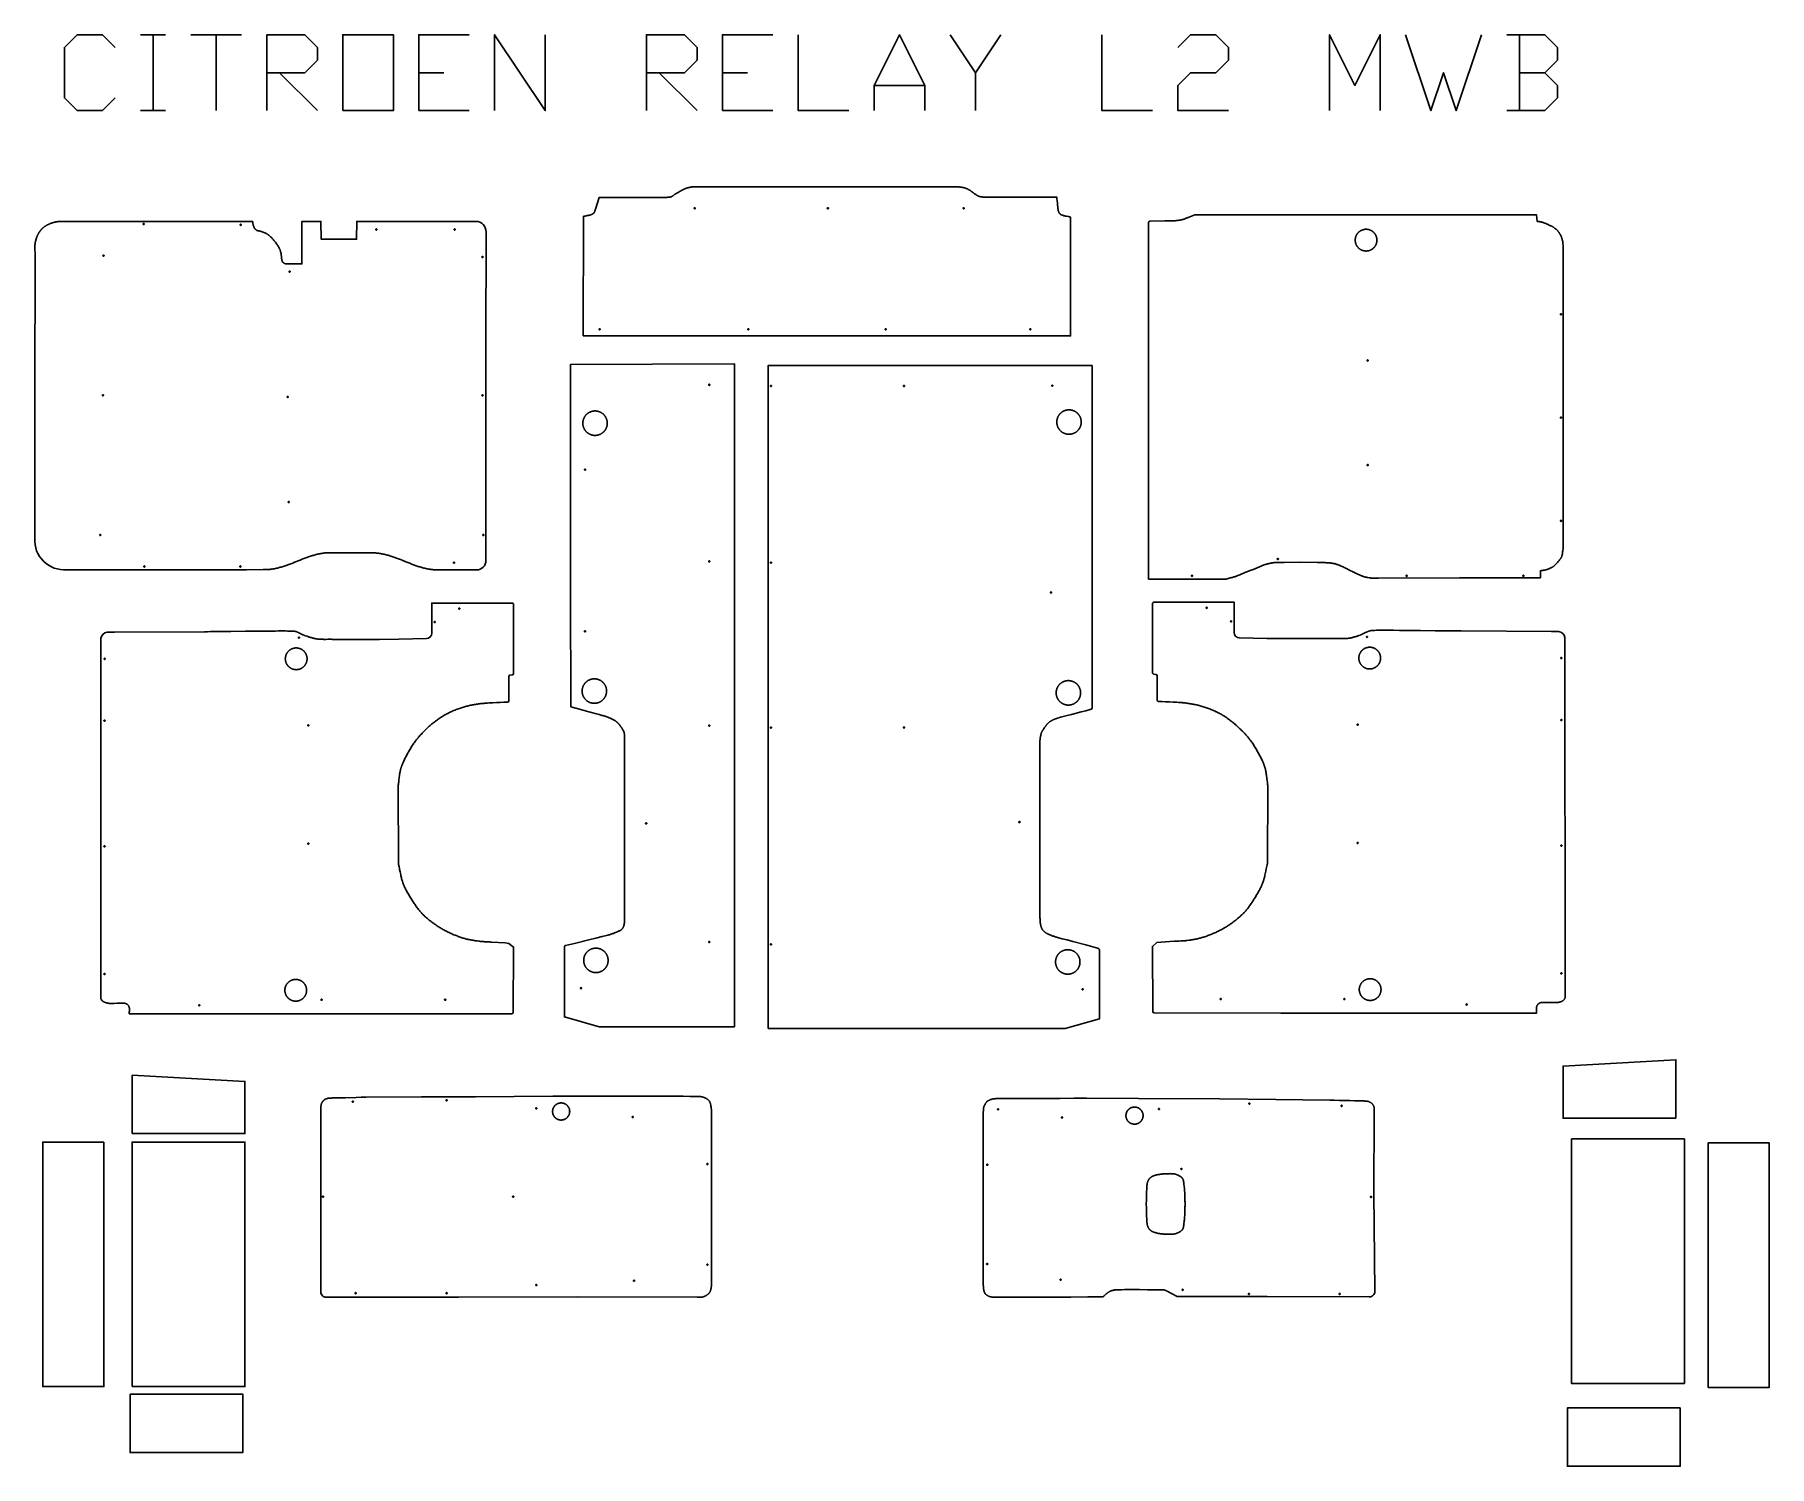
# Model space of a CAD drawing. Extents: x 436 to 6820, y 295 to 5562.
import ezdxf

# ---------------------------------------------------------------- set-up
doc = ezdxf.new("R2010")
doc.units = 0
doc.layers.add('Default_Layer', color=1, linetype='CONTINUOUS')

msp = doc.modelspace()

# ---------------------------------------------------------------- linework, layer by layer
at = {"layer": 'Default_Layer'}
for points in [[(731.3, 5329.2), (684.7, 5282.6), (591.6, 5282.6), (545, 5329.2), (545, 5515.4), (591.6, 5562), (684.7, 5562), (731.3, 5515.4)], [(824.4, 5562), (917.5, 5562)], [(871, 5562), (871, 5282.6)], [(1010.7, 5562), (1196.9, 5562)], [(1103.8, 5562), (1103.8, 5282.6)], [(1290.1, 5282.6), (1290.1, 5562), (1429.8, 5562), (1476.3, 5515.4), (1476.3, 5468.9), (1429.8, 5422.3), (1290.1, 5422.3)], [(1848.9, 5282.6), (1848.9, 5562), (2035.1, 5562)], [(2128.3, 5282.6), (2128.3, 5562), (2314.5, 5282.6), (2314.5, 5562)], [(2687.1, 5282.6), (2687.1, 5562), (2826.8, 5562), (2873.3, 5515.4), (2873.3, 5468.9), (2826.8, 5422.3), (2687.1, 5422.3)], [(2966.5, 5282.6), (2966.5, 5562), (3152.7, 5562)], [(3245.9, 5562), (3245.9, 5282.6), (3432.1, 5282.6)], [(3525.3, 5282.6), (3525.3, 5375.7), (3618.4, 5562), (3711.5, 5375.7), (3711.5, 5282.6)], [(3804.7, 5562), (3897.8, 5422.3), (3897.8, 5282.6)], [(3897.8, 5422.3), (3990.9, 5562)], [(4363.5, 5562), (4363.5, 5282.6), (4549.7, 5282.6)], [(4642.9, 5515.4), (4689.4, 5562), (4782.6, 5562), (4829.1, 5515.4), (4829.1, 5468.9), (4782.6, 5422.3), (4689.4, 5422.3), (4642.9, 5375.7), (4642.9, 5282.6), (4829.1, 5282.6)], [(5201.7, 5282.6), (5201.7, 5562), (5294.8, 5375.7), (5387.9, 5562), (5387.9, 5282.6)], [(5481.1, 5562), (5574.2, 5282.6), (5620.8, 5422.3), (5667.3, 5282.6), (5760.5, 5562)], [(5993.3, 5422.3), (6039.9, 5468.9), (6039.9, 5515.4), (5993.3, 5562), (5853.6, 5562)], [(5900.2, 5562), (5900.2, 5282.6)], [(1336.6, 5422.3), (1476.3, 5282.6)], [(1848.9, 5422.3), (1942, 5422.3)], [(2733.6, 5422.3), (2873.3, 5282.6)], [(2966.5, 5422.3), (3059.6, 5422.3)], [(3525.3, 5375.7), (3711.5, 5375.7)], [(5853.6, 5282.6), (5993.3, 5282.6), (6039.9, 5329.2), (6039.9, 5375.7), (5993.3, 5422.3), (5900.2, 5422.3)], [(824.4, 5282.6), (917.5, 5282.6)], [(1848.9, 5282.6), (2035.1, 5282.6)], [(2966.5, 5282.6), (3152.7, 5282.6)]]:
    msp.add_lwpolyline(points, dxfattribs=at)
for points in [[(1569.5, 5282.6), (1569.5, 5562), (1755.7, 5562), (1755.7, 5282.6), (1569.5, 5282.6)], [(2454.7, 4453.6), (2903.3, 4453.6), (3351.8, 4453.6), (3800.2, 4453.6), (4248, 4453.6), (4247.4, 4891.1), (4244.1, 4891.8), (4240.4, 4892.5), (4233, 4893.9), (4229.6, 4894.6), (4226.4, 4895.2), (4225, 4895.5), (4223.8, 4895.8), (4222.7, 4896.1), (4221.8, 4896.4), (4218.5, 4897.5), (4216.8, 4898), (4216, 4898.3), (4215.2, 4898.7), (4214.4, 4899), (4213.6, 4899.4), (4212.9, 4899.8), (4212.1, 4900.2), (4211.4, 4900.6), (4210.7, 4901.1), (4210, 4901.6), (4209.4, 4902.2), (4208.8, 4902.8), (4208.2, 4903.5), (4207.7, 4904.2), (4207.2, 4904.9), (4206.7, 4905.6), (4206.3, 4906.4), (4205.9, 4907.2), (4205.5, 4908), (4205.1, 4908.9), (4204.7, 4909.7), (4204.4, 4910.6), (4204.1, 4911.4), (4203.5, 4913.1), (4203, 4914.9), (4202.8, 4915.3), (4202.7, 4916), (4202.5, 4916.7), (4202.4, 4917.6), (4202.1, 4919.7), (4201.8, 4922.2), (4201.4, 4925.1), (4201.1, 4928.2), (4200.3, 4935.2), (4199.5, 4942.8), (4198.7, 4950.5), (4198, 4957.9), (4197.6, 4961.4), (4197.2, 4964.7), (4159.9, 4964.6), (4117.7, 4964.6), (4030.2, 4964.5), (3990.9, 4964.4), (3973.6, 4964.4), (3958.5, 4964.4), (3945.8, 4964.5), (3936, 4964.5), (3929.4, 4964.6), (3927.4, 4964.6), (3926.4, 4964.7), (3924.2, 4964.9), (3922, 4965.1), (3919.8, 4965.4), (3918.7, 4965.5), (3917.6, 4965.7), (3916.5, 4965.9), (3915.4, 4966.1), (3914.4, 4966.3), (3913.3, 4966.6), (3912.2, 4966.9), (3911.2, 4967.2), (3910.1, 4967.6), (3909.1, 4967.9), (3908.1, 4968.4), (3907.1, 4968.9), (3906, 4969.4), (3905, 4969.9), (3904, 4970.5), (3903, 4971.2), (3901.9, 4971.8), (3900.9, 4972.5), (3898.9, 4973.9), (3896.9, 4975.4), (3894.9, 4976.8), (3892.9, 4978.2), (3891.9, 4978.9), (3890.9, 4979.6), (3890, 4980.3), (3889, 4981.1), (3887.1, 4982.6), (3885.3, 4984.2), (3883.4, 4985.7), (3882.4, 4986.4), (3881.4, 4987.2), (3880.4, 4987.9), (3879.4, 4988.6), (3878.4, 4989.2), (3877.4, 4989.8), (3876.3, 4990.4), (3875.1, 4991.1), (3873.8, 4991.7), (3872.5, 4992.4), (3871.1, 4993), (3869.7, 4993.7), (3868.2, 4994.4), (3866.7, 4995), (3865.2, 4995.6), (3863.6, 4996.3), (3862, 4996.9), (3860.4, 4997.4), (3858.8, 4998), (3857.2, 4998.5), (3855.7, 4998.9), (3854.2, 4999.4), (3852.6, 4999.7), (3851.1, 5000.1), (3849.5, 5000.4), (3847.9, 5000.6), (3846.3, 5000.9), (3844.7, 5001.1), (3843.1, 5001.3), (3841.4, 5001.5), (3839.8, 5001.6), (3838.1, 5001.8), (3834.8, 5002), (3831.5, 5002.2), (3828.2, 5002.4), (3826.5, 5002.4), (3823.1, 5002.5), (3811.5, 5002.5), (3794.1, 5002.6), (3771.5, 5002.6), (3713.5, 5002.6), (3643, 5002.6), (3485.8, 5002.5), (3409.9, 5002.4), (3342.9, 5002.4), (3275.8, 5002.4), (3199.5, 5002.4), (3041.5, 5002.6), (2970.7, 5002.6), (2912.8, 5002.6), (2890.4, 5002.6), (2873.3, 5002.5), (2862.1, 5002.5), (2858.9, 5002.4), (2858, 5002.4), (2857.6, 5002.4), (2856.6, 5002.3), (2855.6, 5002.2), (2853.6, 5001.9), (2851.7, 5001.6), (2849.7, 5001.2), (2847.8, 5000.8), (2845.9, 5000.4), (2844, 4999.9), (2842.2, 4999.5), (2840.5, 4999), (2838.8, 4998.6), (2837.1, 4998.1), (2835.4, 4997.6), (2833.7, 4997), (2832, 4996.4), (2830.3, 4995.8), (2828.7, 4995.1), (2827.7, 4994.7), (2826.6, 4994.2), (2825.4, 4993.6), (2824, 4992.9), (2821.1, 4991.3), (2817.9, 4989.5), (2814.7, 4987.8), (2811.7, 4986.1), (2807.2, 4983.6), (2804, 4981.9), (2800.8, 4980.2), (2799.3, 4979.3), (2797.7, 4978.4), (2796.1, 4977.5), (2794.6, 4976.5), (2793.8, 4976), (2792.9, 4975.4), (2791.9, 4974.7), (2790.9, 4974), (2788.8, 4972.4), (2786.5, 4970.7), (2785.4, 4969.8), (2784.2, 4969), (2783.1, 4968.3), (2782, 4967.5), (2780.9, 4966.9), (2779.9, 4966.3), (2779.4, 4966), (2778.9, 4965.8), (2778.5, 4965.6), (2778, 4965.4), (2777.1, 4965.1), (2776.2, 4964.9), (2775.3, 4964.6), (2774.4, 4964.4), (2773.5, 4964.3), (2772.6, 4964.2), (2771.7, 4964.1), (2770.7, 4964), (2768.8, 4963.9), (2767, 4963.8), (2765.1, 4963.7), (2763.2, 4963.6), (2762.3, 4963.6), (2760.5, 4963.6), (2754.5, 4963.5), (2745.5, 4963.5), (2733.8, 4963.5), (2704, 4963.5), (2667.8, 4963.5), (2587.1, 4963.6), (2548.1, 4963.6), (2513.7, 4963.6), (2499.2, 4920.5), (2498.7, 4919), (2498.3, 4917.4), (2497.9, 4915.8), (2497.5, 4914.2), (2497.1, 4912.7), (2496.9, 4912), (2496.7, 4911.3), (2496.4, 4910.6), (2496.2, 4910), (2495.9, 4909.5), (2495.6, 4909), (2495.3, 4908.5), (2495, 4908.1), (2494.7, 4907.6), (2494.4, 4907.2), (2494, 4906.8), (2493.6, 4906.4), (2493.3, 4906), (2492.9, 4905.6), (2492.1, 4904.8), (2491.2, 4904.1), (2490.3, 4903.5), (2489.4, 4902.8), (2489, 4902.5), (2488.5, 4902.2), (2487.4, 4901.6), (2486.3, 4901), (2485.1, 4900.4), (2483.9, 4899.9), (2482.7, 4899.4), (2481.5, 4898.9), (2480.2, 4898.5), (2479.5, 4898.3), (2478.6, 4898.1), (2477.4, 4897.8), (2476.1, 4897.5), (2473, 4896.9), (2469.5, 4896.3), (2462, 4894.9), (2458.3, 4894.2), (2454.9, 4893.6), (2454.7, 4453.6)], [(2862.7, 4923.6), (2862.7, 4923.4), (2862.8, 4923.2), (2862.8, 4923), (2862.9, 4922.8), (2863, 4922.6), (2863.1, 4922.5), (2863.2, 4922.3), (2863.3, 4922.2), (2863.5, 4922), (2863.6, 4921.9), (2863.8, 4921.8), (2864, 4921.7), (2864.1, 4921.7), (2864.3, 4921.6), (2864.5, 4921.6), (2864.7, 4921.6), (2864.9, 4921.6), (2865.1, 4921.6), (2865.3, 4921.7), (2865.5, 4921.7), (2865.7, 4921.8), (2865.9, 4921.9), (2866, 4922), (2866.2, 4922.2), (2866.3, 4922.3), (2866.4, 4922.5), (2866.5, 4922.6), (2866.6, 4922.8), (2866.6, 4923), (2866.7, 4923.2), (2866.7, 4923.4), (2866.7, 4923.6), (2866.7, 4923.8), (2866.7, 4924), (2866.6, 4924.2), (2866.6, 4924.4), (2866.5, 4924.5), (2866.4, 4924.7), (2866.3, 4924.8), (2866.2, 4925), (2866, 4925.1), (2865.9, 4925.2), (2865.7, 4925.3), (2865.5, 4925.4), (2865.3, 4925.5), (2865.1, 4925.5), (2864.9, 4925.6), (2864.7, 4925.6), (2864.5, 4925.6), (2864.3, 4925.5), (2864.1, 4925.5), (2864, 4925.4), (2863.8, 4925.3), (2863.6, 4925.2), (2863.5, 4925.1), (2863.3, 4925), (2863.2, 4924.8), (2863.1, 4924.7), (2863, 4924.5), (2862.9, 4924.4), (2862.8, 4924.2), (2862.8, 4924), (2862.7, 4923.8), (2862.7, 4923.6)], [(3352.7, 4923.6), (3352.7, 4923.4), (3352.8, 4923.2), (3352.8, 4923), (3352.9, 4922.8), (3353, 4922.6), (3353.1, 4922.5), (3353.2, 4922.3), (3353.3, 4922.2), (3353.5, 4922), (3353.6, 4921.9), (3353.8, 4921.8), (3354, 4921.7), (3354.1, 4921.7), (3354.3, 4921.6), (3354.5, 4921.6), (3354.7, 4921.6), (3354.9, 4921.6), (3355.1, 4921.6), (3355.3, 4921.7), (3355.5, 4921.7), (3355.7, 4921.8), (3355.9, 4921.9), (3356, 4922), (3356.2, 4922.2), (3356.3, 4922.3), (3356.4, 4922.5), (3356.5, 4922.6), (3356.6, 4922.8), (3356.6, 4923), (3356.7, 4923.2), (3356.7, 4923.4), (3356.7, 4923.6), (3356.7, 4923.8), (3356.7, 4924), (3356.6, 4924.2), (3356.6, 4924.4), (3356.5, 4924.5), (3356.4, 4924.7), (3356.3, 4924.8), (3356.2, 4925), (3356, 4925.1), (3355.9, 4925.2), (3355.7, 4925.3), (3355.5, 4925.4), (3355.3, 4925.5), (3355.1, 4925.5), (3354.9, 4925.6), (3354.7, 4925.6), (3354.5, 4925.6), (3354.3, 4925.5), (3354.1, 4925.5), (3354, 4925.4), (3353.8, 4925.3), (3353.6, 4925.2), (3353.5, 4925.1), (3353.3, 4925), (3353.2, 4924.8), (3353.1, 4924.7), (3353, 4924.5), (3352.9, 4924.4), (3352.8, 4924.2), (3352.8, 4924), (3352.7, 4923.8), (3352.7, 4923.6)], [(3852.7, 4923.6), (3852.7, 4923.4), (3852.8, 4923.2), (3852.8, 4923), (3852.9, 4922.8), (3853, 4922.6), (3853.1, 4922.5), (3853.2, 4922.3), (3853.3, 4922.2), (3853.5, 4922), (3853.6, 4921.9), (3853.8, 4921.8), (3854, 4921.7), (3854.1, 4921.7), (3854.3, 4921.6), (3854.5, 4921.6), (3854.7, 4921.6), (3854.9, 4921.6), (3855.1, 4921.6), (3855.3, 4921.7), (3855.5, 4921.7), (3855.7, 4921.8), (3855.9, 4921.9), (3856, 4922), (3856.2, 4922.2), (3856.3, 4922.3), (3856.4, 4922.5), (3856.5, 4922.6), (3856.6, 4922.8), (3856.6, 4923), (3856.7, 4923.2), (3856.7, 4923.4), (3856.7, 4923.6), (3856.7, 4923.8), (3856.7, 4924), (3856.6, 4924.2), (3856.6, 4924.4), (3856.5, 4924.5), (3856.4, 4924.7), (3856.3, 4924.8), (3856.2, 4925), (3856, 4925.1), (3855.9, 4925.2), (3855.7, 4925.3), (3855.5, 4925.4), (3855.3, 4925.5), (3855.1, 4925.5), (3854.9, 4925.6), (3854.7, 4925.6), (3854.5, 4925.6), (3854.3, 4925.5), (3854.1, 4925.5), (3854, 4925.4), (3853.8, 4925.3), (3853.6, 4925.2), (3853.5, 4925.1), (3853.3, 4925), (3853.2, 4924.8), (3853.1, 4924.7), (3853, 4924.5), (3852.9, 4924.4), (3852.8, 4924.2), (3852.8, 4924), (3852.7, 4923.8), (3852.7, 4923.6)], [(838.7, 4865.3), (838.7, 4865.1), (838.7, 4864.9), (838.6, 4864.7), (838.5, 4864.5), (838.5, 4864.3), (838.4, 4864.2), (838.2, 4864), (838.1, 4863.9), (838, 4863.8), (837.8, 4863.6), (837.7, 4863.5), (837.5, 4863.5), (837.3, 4863.4), (837.1, 4863.3), (836.9, 4863.3), (836.7, 4863.3), (836.5, 4863.3), (836.3, 4863.3), (836.1, 4863.4), (835.9, 4863.5), (835.7, 4863.5), (835.6, 4863.6), (835.4, 4863.8), (835.3, 4863.9), (835.2, 4864), (835, 4864.2), (834.9, 4864.3), (834.9, 4864.5), (834.8, 4864.7), (834.7, 4864.9), (834.7, 4865.1), (834.7, 4865.3), (834.7, 4865.5), (834.7, 4865.7), (834.8, 4865.9), (834.9, 4866.1), (834.9, 4866.2), (835, 4866.4), (835.2, 4866.6), (835.3, 4866.7), (835.4, 4866.8), (835.6, 4867), (835.7, 4867.1), (835.9, 4867.1), (836.1, 4867.2), (836.3, 4867.3), (836.5, 4867.3), (836.7, 4867.3), (836.9, 4867.3), (837.1, 4867.3), (837.3, 4867.2), (837.5, 4867.1), (837.7, 4867.1), (837.8, 4867), (838, 4866.8), (838.1, 4866.7), (838.2, 4866.6), (838.4, 4866.4), (838.5, 4866.2), (838.5, 4866.1), (838.6, 4865.9), (838.7, 4865.7), (838.7, 4865.5), (838.7, 4865.3)], [(1195.7, 4862.3), (1195.7, 4862.1), (1195.7, 4861.9), (1195.6, 4861.7), (1195.5, 4861.5), (1195.5, 4861.3), (1195.4, 4861.2), (1195.2, 4861), (1195.1, 4860.9), (1195, 4860.8), (1194.8, 4860.6), (1194.7, 4860.5), (1194.5, 4860.5), (1194.3, 4860.4), (1194.1, 4860.3), (1193.9, 4860.3), (1193.7, 4860.3), (1193.5, 4860.3), (1193.3, 4860.3), (1193.1, 4860.4), (1192.9, 4860.5), (1192.7, 4860.5), (1192.6, 4860.6), (1192.4, 4860.8), (1192.3, 4860.9), (1192.2, 4861), (1192, 4861.2), (1191.9, 4861.3), (1191.9, 4861.5), (1191.8, 4861.7), (1191.7, 4861.9), (1191.7, 4862.1), (1191.7, 4862.3), (1191.7, 4862.5), (1191.7, 4862.7), (1191.8, 4862.9), (1191.9, 4863.1), (1191.9, 4863.2), (1192, 4863.4), (1192.2, 4863.6), (1192.3, 4863.7), (1192.4, 4863.8), (1192.6, 4864), (1192.7, 4864.1), (1192.9, 4864.1), (1193.1, 4864.2), (1193.3, 4864.3), (1193.5, 4864.3), (1193.7, 4864.3), (1193.9, 4864.3), (1194.1, 4864.3), (1194.3, 4864.2), (1194.5, 4864.1), (1194.7, 4864.1), (1194.8, 4864), (1195, 4863.8), (1195.1, 4863.7), (1195.2, 4863.6), (1195.4, 4863.4), (1195.5, 4863.2), (1195.5, 4863.1), (1195.6, 4862.9), (1195.7, 4862.7), (1195.7, 4862.5), (1195.7, 4862.3)], [(1694.7, 4845.3), (1694.7, 4845.1), (1694.7, 4844.9), (1694.6, 4844.7), (1694.5, 4844.5), (1694.5, 4844.3), (1694.4, 4844.2), (1694.2, 4844), (1694.1, 4843.9), (1694, 4843.8), (1693.8, 4843.6), (1693.7, 4843.5), (1693.5, 4843.5), (1693.3, 4843.4), (1693.1, 4843.3), (1692.9, 4843.3), (1692.7, 4843.3), (1692.5, 4843.3), (1692.3, 4843.3), (1692.1, 4843.4), (1691.9, 4843.5), (1691.7, 4843.5), (1691.6, 4843.6), (1691.4, 4843.8), (1691.3, 4843.9), (1691.2, 4844), (1691, 4844.2), (1690.9, 4844.3), (1690.9, 4844.5), (1690.8, 4844.7), (1690.7, 4844.9), (1690.7, 4845.1), (1690.7, 4845.3), (1690.7, 4845.5), (1690.7, 4845.7), (1690.8, 4845.9), (1690.9, 4846.1), (1690.9, 4846.2), (1691, 4846.4), (1691.2, 4846.6), (1691.3, 4846.7), (1691.4, 4846.8), (1691.6, 4847), (1691.7, 4847.1), (1691.9, 4847.1), (1692.1, 4847.2), (1692.3, 4847.3), (1692.5, 4847.3), (1692.7, 4847.3), (1692.9, 4847.3), (1693.1, 4847.3), (1693.3, 4847.2), (1693.5, 4847.1), (1693.7, 4847.1), (1693.8, 4847), (1694, 4846.8), (1694.1, 4846.7), (1694.2, 4846.6), (1694.4, 4846.4), (1694.5, 4846.2), (1694.5, 4846.1), (1694.6, 4845.9), (1694.7, 4845.7), (1694.7, 4845.5), (1694.7, 4845.3)], [(1983.7, 4845.3), (1983.7, 4845.1), (1983.7, 4844.9), (1983.6, 4844.7), (1983.5, 4844.5), (1983.5, 4844.3), (1983.4, 4844.2), (1983.2, 4844), (1983.1, 4843.9), (1983, 4843.8), (1982.8, 4843.6), (1982.7, 4843.5), (1982.5, 4843.5), (1982.3, 4843.4), (1982.1, 4843.3), (1981.9, 4843.3), (1981.7, 4843.3), (1981.5, 4843.3), (1981.3, 4843.3), (1981.1, 4843.4), (1980.9, 4843.5), (1980.7, 4843.5), (1980.6, 4843.6), (1980.4, 4843.8), (1980.3, 4843.9), (1980.2, 4844), (1980, 4844.2), (1979.9, 4844.3), (1979.9, 4844.5), (1979.8, 4844.7), (1979.7, 4844.9), (1979.7, 4845.1), (1979.7, 4845.3), (1979.7, 4845.5), (1979.7, 4845.7), (1979.8, 4845.9), (1979.9, 4846.1), (1979.9, 4846.2), (1980, 4846.4), (1980.2, 4846.6), (1980.3, 4846.7), (1980.4, 4846.8), (1980.6, 4847), (1980.7, 4847.1), (1980.9, 4847.1), (1981.1, 4847.2), (1981.3, 4847.3), (1981.5, 4847.3), (1981.7, 4847.3), (1981.9, 4847.3), (1982.1, 4847.3), (1982.3, 4847.2), (1982.5, 4847.1), (1982.7, 4847.1), (1982.8, 4847), (1983, 4846.8), (1983.1, 4846.7), (1983.2, 4846.6), (1983.4, 4846.4), (1983.5, 4846.2), (1983.5, 4846.1), (1983.6, 4845.9), (1983.7, 4845.7), (1983.7, 4845.5), (1983.7, 4845.3)], [(5335.7, 4846.1), (5336.8, 4846.1), (5337.8, 4846), (5338.8, 4846), (5339.8, 4845.9), (5340.8, 4845.8), (5341.8, 4845.6), (5342.8, 4845.5), (5343.8, 4845.3), (5344.8, 4845.1), (5345.7, 4844.8), (5346.7, 4844.6), (5347.6, 4844.3), (5348.6, 4844), (5349.5, 4843.7), (5350.4, 4843.3), (5351.3, 4842.9), (5352.2, 4842.5), (5353.1, 4842.1), (5354, 4841.7), (5354.8, 4841.3), (5355.7, 4840.8), (5356.5, 4840.3), (5357.3, 4839.8), (5358.1, 4839.3), (5358.9, 4838.7), (5359.7, 4838.1), (5360.4, 4837.6), (5361.2, 4836.9), (5361.9, 4836.3), (5362.6, 4835.7), (5363.3, 4835), (5364, 4834.4), (5364.7, 4833.7), (5365.4, 4833), (5366, 4832.3), (5366.6, 4831.5), (5367.2, 4830.8), (5367.8, 4830), (5368.4, 4829.2), (5368.9, 4828.4), (5369.4, 4827.6), (5370, 4826.8), (5370.4, 4826), (5370.9, 4825.1), (5371.4, 4824.3), (5371.8, 4823.4), (5372.2, 4822.5), (5372.6, 4821.7), (5373, 4820.8), (5373.3, 4819.8), (5373.6, 4818.9), (5373.9, 4818), (5374.2, 4817), (5374.5, 4816.1), (5374.7, 4815.1), (5374.9, 4814.1), (5375.1, 4813.2), (5375.3, 4812.2), (5375.4, 4811.2), (5375.5, 4810.2), (5375.6, 4809.2), (5375.7, 4808.1), (5375.7, 4807.1), (5375.7, 4806.1), (5375.7, 4805.1), (5375.7, 4804), (5375.6, 4803), (5375.5, 4802), (5375.4, 4801), (5375.3, 4800), (5375.1, 4799), (5374.9, 4798), (5374.7, 4797), (5374.5, 4796.1), (5374.2, 4795.1), (5373.9, 4794.2), (5373.6, 4793.3), (5373.3, 4792.3), (5373, 4791.4), (5372.6, 4790.5), (5372.2, 4789.6), (5371.8, 4788.7), (5371.4, 4787.9), (5370.9, 4787), (5370.4, 4786.2), (5370, 4785.3), (5369.4, 4784.5), (5368.9, 4783.7), (5368.4, 4782.9), (5367.8, 4782.2), (5367.2, 4781.4), (5366.6, 4780.6), (5366, 4779.9), (5365.4, 4779.2), (5364.7, 4778.5), (5364, 4777.8), (5363.3, 4777.1), (5362.6, 4776.5), (5361.9, 4775.8), (5361.2, 4775.2), (5360.4, 4774.6), (5359.7, 4774), (5358.9, 4773.5), (5358.1, 4772.9), (5357.3, 4772.4), (5356.5, 4771.9), (5355.7, 4771.4), (5354.8, 4770.9), (5354, 4770.5), (5353.1, 4770), (5352.2, 4769.6), (5351.3, 4769.2), (5350.4, 4768.9), (5349.5, 4768.5), (5348.6, 4768.2), (5347.6, 4767.9), (5346.7, 4767.6), (5345.7, 4767.3), (5344.8, 4767.1), (5343.8, 4766.9), (5342.8, 4766.7), (5341.8, 4766.5), (5340.8, 4766.4), (5339.8, 4766.3), (5338.8, 4766.2), (5337.8, 4766.1), (5336.8, 4766.1), (5335.7, 4766.1), (5334.7, 4766.1), (5333.7, 4766.1), (5332.7, 4766.2), (5331.7, 4766.3), (5330.7, 4766.4), (5329.7, 4766.5), (5328.7, 4766.7), (5327.7, 4766.9), (5326.7, 4767.1), (5325.8, 4767.3), (5324.8, 4767.6), (5323.9, 4767.9), (5322.9, 4768.2), (5322, 4768.5), (5321.1, 4768.9), (5320.2, 4769.2), (5319.3, 4769.6), (5318.4, 4770), (5317.5, 4770.5), (5316.7, 4770.9), (5315.8, 4771.4), (5315, 4771.9), (5314.2, 4772.4), (5313.4, 4772.9), (5312.6, 4773.5), (5311.8, 4774), (5311.1, 4774.6), (5310.3, 4775.2), (5309.6, 4775.8), (5308.9, 4776.5), (5308.1, 4777.1), (5307.5, 4777.8), (5306.8, 4778.5), (5306.1, 4779.2), (5305.5, 4779.9), (5304.9, 4780.6), (5304.3, 4781.4), (5303.7, 4782.2), (5303.1, 4782.9), (5302.6, 4783.7), (5302, 4784.5), (5301.5, 4785.3), (5301, 4786.2), (5300.6, 4787), (5300.1, 4787.9), (5299.7, 4788.7), (5299.3, 4789.6), (5298.9, 4790.5), (5298.5, 4791.4), (5298.2, 4792.3), (5297.8, 4793.3), (5297.5, 4794.2), (5297.3, 4795.1), (5297, 4796.1), (5296.8, 4797), (5296.6, 4798), (5296.4, 4799), (5296.2, 4800), (5296.1, 4801), (5296, 4802), (5295.9, 4803), (5295.8, 4804), (5295.8, 4805.1), (5295.7, 4806.1), (5295.8, 4807.1), (5295.8, 4808.1), (5295.9, 4809.2), (5296, 4810.2), (5296.1, 4811.2), (5296.2, 4812.2), (5296.4, 4813.2), (5296.6, 4814.1), (5296.8, 4815.1), (5297, 4816.1), (5297.3, 4817), (5297.5, 4818), (5297.8, 4818.9), (5298.2, 4819.8), (5298.5, 4820.8), (5298.9, 4821.7), (5299.3, 4822.5), (5299.7, 4823.4), (5300.1, 4824.3), (5300.6, 4825.1), (5301, 4826), (5301.5, 4826.8), (5302, 4827.6), (5302.6, 4828.4), (5303.1, 4829.2), (5303.7, 4830), (5304.3, 4830.8), (5304.9, 4831.5), (5305.5, 4832.3), (5306.1, 4833), (5306.8, 4833.7), (5307.5, 4834.4), (5308.1, 4835), (5308.9, 4835.7), (5309.6, 4836.3), (5310.3, 4836.9), (5311.1, 4837.6), (5311.8, 4838.1), (5312.6, 4838.7), (5313.4, 4839.3), (5314.2, 4839.8), (5315, 4840.3), (5315.8, 4840.8), (5316.7, 4841.3), (5317.5, 4841.7), (5318.4, 4842.1), (5319.3, 4842.5), (5320.2, 4842.9), (5321.1, 4843.3), (5322, 4843.7), (5322.9, 4844), (5323.9, 4844.3), (5324.8, 4844.6), (5325.8, 4844.8), (5326.7, 4845.1), (5327.7, 4845.3), (5328.7, 4845.5), (5329.7, 4845.6), (5330.7, 4845.8), (5331.7, 4845.9), (5332.7, 4846), (5333.7, 4846), (5334.7, 4846.1), (5335.7, 4846.1)], [(690.7, 4749.3), (690.7, 4749.1), (690.7, 4748.9), (690.6, 4748.7), (690.5, 4748.5), (690.5, 4748.3), (690.4, 4748.2), (690.2, 4748), (690.1, 4747.9), (690, 4747.8), (689.8, 4747.6), (689.7, 4747.5), (689.5, 4747.5), (689.3, 4747.4), (689.1, 4747.3), (688.9, 4747.3), (688.7, 4747.3), (688.5, 4747.3), (688.3, 4747.3), (688.1, 4747.4), (687.9, 4747.5), (687.7, 4747.5), (687.6, 4747.6), (687.4, 4747.8), (687.3, 4747.9), (687.2, 4748), (687, 4748.2), (686.9, 4748.3), (686.9, 4748.5), (686.8, 4748.7), (686.7, 4748.9), (686.7, 4749.1), (686.7, 4749.3), (686.7, 4749.5), (686.7, 4749.7), (686.8, 4749.9), (686.9, 4750.1), (686.9, 4750.2), (687, 4750.4), (687.2, 4750.6), (687.3, 4750.7), (687.4, 4750.8), (687.6, 4751), (687.7, 4751.1), (687.9, 4751.1), (688.1, 4751.2), (688.3, 4751.3), (688.5, 4751.3), (688.7, 4751.3), (688.9, 4751.3), (689.1, 4751.3), (689.3, 4751.2), (689.5, 4751.1), (689.7, 4751.1), (689.8, 4751), (690, 4750.8), (690.1, 4750.7), (690.2, 4750.6), (690.4, 4750.4), (690.5, 4750.2), (690.5, 4750.1), (690.6, 4749.9), (690.7, 4749.7), (690.7, 4749.5), (690.7, 4749.3)], [(2085.7, 4744.3), (2085.7, 4744.1), (2085.7, 4743.9), (2085.6, 4743.7), (2085.5, 4743.5), (2085.5, 4743.3), (2085.4, 4743.2), (2085.2, 4743), (2085.1, 4742.9), (2085, 4742.8), (2084.8, 4742.6), (2084.7, 4742.5), (2084.5, 4742.5), (2084.3, 4742.4), (2084.1, 4742.3), (2083.9, 4742.3), (2083.7, 4742.3), (2083.5, 4742.3), (2083.3, 4742.3), (2083.1, 4742.4), (2082.9, 4742.5), (2082.7, 4742.5), (2082.6, 4742.6), (2082.4, 4742.8), (2082.3, 4742.9), (2082.2, 4743), (2082, 4743.2), (2081.9, 4743.3), (2081.9, 4743.5), (2081.8, 4743.7), (2081.7, 4743.9), (2081.7, 4744.1), (2081.7, 4744.3), (2081.7, 4744.5), (2081.7, 4744.7), (2081.8, 4744.9), (2081.9, 4745.1), (2081.9, 4745.2), (2082, 4745.4), (2082.2, 4745.6), (2082.3, 4745.7), (2082.4, 4745.8), (2082.6, 4746), (2082.7, 4746.1), (2082.9, 4746.1), (2083.1, 4746.2), (2083.3, 4746.3), (2083.5, 4746.3), (2083.7, 4746.3), (2083.9, 4746.3), (2084.1, 4746.3), (2084.3, 4746.2), (2084.5, 4746.1), (2084.7, 4746.1), (2084.8, 4746), (2085, 4745.8), (2085.1, 4745.7), (2085.2, 4745.6), (2085.4, 4745.4), (2085.5, 4745.2), (2085.5, 4745.1), (2085.6, 4744.9), (2085.7, 4744.7), (2085.7, 4744.5), (2085.7, 4744.3)], [(1375.7, 4690.3), (1375.7, 4690.1), (1375.7, 4689.9), (1375.6, 4689.7), (1375.5, 4689.5), (1375.5, 4689.3), (1375.4, 4689.2), (1375.2, 4689), (1375.1, 4688.9), (1375, 4688.8), (1374.8, 4688.6), (1374.7, 4688.5), (1374.5, 4688.5), (1374.3, 4688.4), (1374.1, 4688.3), (1373.9, 4688.3), (1373.7, 4688.3), (1373.5, 4688.3), (1373.3, 4688.3), (1373.1, 4688.4), (1372.9, 4688.5), (1372.7, 4688.5), (1372.6, 4688.6), (1372.4, 4688.8), (1372.3, 4688.9), (1372.2, 4689), (1372, 4689.2), (1371.9, 4689.3), (1371.9, 4689.5), (1371.8, 4689.7), (1371.7, 4689.9), (1371.7, 4690.1), (1371.7, 4690.3), (1371.7, 4690.5), (1371.7, 4690.7), (1371.8, 4690.9), (1371.9, 4691.1), (1371.9, 4691.2), (1372, 4691.4), (1372.2, 4691.6), (1372.3, 4691.7), (1372.4, 4691.8), (1372.6, 4692), (1372.7, 4692.1), (1372.9, 4692.1), (1373.1, 4692.2), (1373.3, 4692.3), (1373.5, 4692.3), (1373.7, 4692.3), (1373.9, 4692.3), (1374.1, 4692.3), (1374.3, 4692.2), (1374.5, 4692.1), (1374.7, 4692.1), (1374.8, 4692), (1375, 4691.8), (1375.1, 4691.7), (1375.2, 4691.6), (1375.4, 4691.4), (1375.5, 4691.2), (1375.5, 4691.1), (1375.6, 4690.9), (1375.7, 4690.7), (1375.7, 4690.5), (1375.7, 4690.3)], [(6052.9, 4535.3), (6052.7, 4535.3), (6052.5, 4535.3), (6052.3, 4535.3), (6052.1, 4535.2), (6052, 4535.1), (6051.8, 4535), (6051.7, 4534.9), (6051.5, 4534.8), (6051.4, 4534.6), (6051.3, 4534.5), (6051.2, 4534.3), (6051.1, 4534.1), (6051, 4533.9), (6051, 4533.7), (6050.9, 4533.5), (6050.9, 4533.3), (6050.9, 4533.1), (6051, 4532.9), (6051, 4532.7), (6051.1, 4532.6), (6051.2, 4532.4), (6051.3, 4532.2), (6051.4, 4532.1), (6051.5, 4531.9), (6051.7, 4531.8), (6051.8, 4531.7), (6052, 4531.6), (6052.1, 4531.5), (6052.3, 4531.4), (6052.5, 4531.4), (6052.7, 4531.4), (6052.9, 4531.3), (6053.1, 4531.4), (6053.3, 4531.4), (6053.5, 4531.4), (6053.7, 4531.5), (6053.9, 4531.6), (6054, 4531.7), (6054.2, 4531.8), (6054.3, 4531.9), (6054.5, 4532.1), (6054.6, 4532.2), (6054.7, 4532.4), (6054.8, 4532.6), (6054.8, 4532.7), (6054.9, 4532.9), (6054.9, 4533.1), (6054.9, 4533.3), (6054.9, 4533.5), (6054.9, 4533.7), (6054.8, 4533.9), (6054.8, 4534.1), (6054.7, 4534.3), (6054.6, 4534.5), (6054.5, 4534.6), (6054.3, 4534.8), (6054.2, 4534.9), (6054, 4535), (6053.9, 4535.1), (6053.7, 4535.2), (6053.5, 4535.3), (6053.3, 4535.3), (6053.1, 4535.3), (6052.9, 4535.3)], [(2512.7, 4478.3), (2512.7, 4478.1), (2512.8, 4477.9), (2512.8, 4477.7), (2512.9, 4477.6), (2513, 4477.4), (2513.1, 4477.2), (2513.2, 4477.1), (2513.3, 4476.9), (2513.5, 4476.8), (2513.6, 4476.7), (2513.8, 4476.6), (2514, 4476.5), (2514.1, 4476.4), (2514.3, 4476.4), (2514.5, 4476.3), (2514.7, 4476.3), (2514.9, 4476.3), (2515.1, 4476.4), (2515.3, 4476.4), (2515.5, 4476.5), (2515.7, 4476.6), (2515.9, 4476.7), (2516, 4476.8), (2516.2, 4476.9), (2516.3, 4477.1), (2516.4, 4477.2), (2516.5, 4477.4), (2516.6, 4477.6), (2516.6, 4477.7), (2516.7, 4477.9), (2516.7, 4478.1), (2516.7, 4478.3), (2516.7, 4478.5), (2516.7, 4478.7), (2516.6, 4478.9), (2516.6, 4479.1), (2516.5, 4479.3), (2516.4, 4479.5), (2516.3, 4479.6), (2516.2, 4479.7), (2516, 4479.9), (2515.9, 4480), (2515.7, 4480.1), (2515.5, 4480.2), (2515.3, 4480.2), (2515.1, 4480.3), (2514.9, 4480.3), (2514.7, 4480.3), (2514.5, 4480.3), (2514.3, 4480.3), (2514.1, 4480.2), (2514, 4480.2), (2513.8, 4480.1), (2513.6, 4480), (2513.5, 4479.9), (2513.3, 4479.7), (2513.2, 4479.6), (2513.1, 4479.5), (2513, 4479.3), (2512.9, 4479.1), (2512.8, 4478.9), (2512.8, 4478.7), (2512.7, 4478.5), (2512.7, 4478.3)], [(3059.7, 4478.3), (3059.7, 4478.1), (3059.8, 4477.9), (3059.8, 4477.7), (3059.9, 4477.6), (3060, 4477.4), (3060.1, 4477.2), (3060.2, 4477.1), (3060.3, 4476.9), (3060.5, 4476.8), (3060.6, 4476.7), (3060.8, 4476.6), (3061, 4476.5), (3061.1, 4476.4), (3061.3, 4476.4), (3061.5, 4476.3), (3061.7, 4476.3), (3061.9, 4476.3), (3062.1, 4476.4), (3062.3, 4476.4), (3062.5, 4476.5), (3062.7, 4476.6), (3062.9, 4476.7), (3063, 4476.8), (3063.2, 4476.9), (3063.3, 4477.1), (3063.4, 4477.2), (3063.5, 4477.4), (3063.6, 4477.6), (3063.6, 4477.7), (3063.7, 4477.9), (3063.7, 4478.1), (3063.7, 4478.3), (3063.7, 4478.5), (3063.7, 4478.7), (3063.6, 4478.9), (3063.6, 4479.1), (3063.5, 4479.3), (3063.4, 4479.5), (3063.3, 4479.6), (3063.2, 4479.7), (3063, 4479.9), (3062.9, 4480), (3062.7, 4480.1), (3062.5, 4480.2), (3062.3, 4480.2), (3062.1, 4480.3), (3061.9, 4480.3), (3061.7, 4480.3), (3061.5, 4480.3), (3061.3, 4480.3), (3061.1, 4480.2), (3061, 4480.2), (3060.8, 4480.1), (3060.6, 4480), (3060.5, 4479.9), (3060.3, 4479.7), (3060.2, 4479.6), (3060.1, 4479.5), (3060, 4479.3), (3059.9, 4479.1), (3059.8, 4478.9), (3059.8, 4478.7), (3059.7, 4478.5), (3059.7, 4478.3)], [(3565.7, 4478.3), (3565.7, 4478.1), (3565.8, 4477.9), (3565.8, 4477.7), (3565.9, 4477.6), (3566, 4477.4), (3566.1, 4477.2), (3566.2, 4477.1), (3566.3, 4476.9), (3566.5, 4476.8), (3566.6, 4476.7), (3566.8, 4476.6), (3567, 4476.5), (3567.1, 4476.4), (3567.3, 4476.4), (3567.5, 4476.3), (3567.7, 4476.3), (3567.9, 4476.3), (3568.1, 4476.4), (3568.3, 4476.4), (3568.5, 4476.5), (3568.7, 4476.6), (3568.9, 4476.7), (3569, 4476.8), (3569.2, 4476.9), (3569.3, 4477.1), (3569.4, 4477.2), (3569.5, 4477.4), (3569.6, 4477.6), (3569.6, 4477.7), (3569.7, 4477.9), (3569.7, 4478.1), (3569.7, 4478.3), (3569.7, 4478.5), (3569.7, 4478.7), (3569.6, 4478.9), (3569.6, 4479.1), (3569.5, 4479.3), (3569.4, 4479.5), (3569.3, 4479.6), (3569.2, 4479.7), (3569, 4479.9), (3568.9, 4480), (3568.7, 4480.1), (3568.5, 4480.2), (3568.3, 4480.2), (3568.1, 4480.3), (3567.9, 4480.3), (3567.7, 4480.3), (3567.5, 4480.3), (3567.3, 4480.3), (3567.1, 4480.2), (3567, 4480.2), (3566.8, 4480.1), (3566.6, 4480), (3566.5, 4479.9), (3566.3, 4479.7), (3566.2, 4479.6), (3566.1, 4479.5), (3566, 4479.3), (3565.9, 4479.1), (3565.8, 4478.9), (3565.8, 4478.7), (3565.7, 4478.5), (3565.7, 4478.3)], [(4097.7, 4478.3), (4097.7, 4478.5), (4097.8, 4478.7), (4097.8, 4478.9), (4097.9, 4479.1), (4098, 4479.3), (4098.1, 4479.5), (4098.2, 4479.6), (4098.3, 4479.7), (4098.5, 4479.9), (4098.6, 4480), (4098.8, 4480.1), (4099, 4480.2), (4099.1, 4480.2), (4099.3, 4480.3), (4099.5, 4480.3), (4099.7, 4480.3), (4099.9, 4480.3), (4100.1, 4480.3), (4100.3, 4480.2), (4100.5, 4480.2), (4100.7, 4480.1), (4100.9, 4480), (4101, 4479.9), (4101.2, 4479.7), (4101.3, 4479.6), (4101.4, 4479.5), (4101.5, 4479.3), (4101.6, 4479.1), (4101.6, 4478.9), (4101.7, 4478.7), (4101.7, 4478.5), (4101.7, 4478.3), (4101.7, 4478.1), (4101.7, 4477.9), (4101.6, 4477.7), (4101.6, 4477.6), (4101.5, 4477.4), (4101.4, 4477.2), (4101.3, 4477.1), (4101.2, 4476.9), (4101, 4476.8), (4100.9, 4476.7), (4100.7, 4476.6), (4100.5, 4476.5), (4100.3, 4476.4), (4100.1, 4476.4), (4099.9, 4476.3), (4099.7, 4476.3), (4099.5, 4476.3), (4099.3, 4476.4), (4099.1, 4476.4), (4099, 4476.5), (4098.8, 4476.6), (4098.6, 4476.7), (4098.5, 4476.8), (4098.3, 4476.9), (4098.2, 4477.1), (4098.1, 4477.2), (4098, 4477.4), (4097.9, 4477.6), (4097.8, 4477.7), (4097.8, 4477.9), (4097.7, 4478.1), (4097.7, 4478.3)], [(5341.9, 4365.3), (5341.7, 4365.3), (5341.5, 4365.3), (5341.3, 4365.3), (5341.1, 4365.2), (5341, 4365.1), (5340.8, 4365), (5340.7, 4364.9), (5340.5, 4364.8), (5340.4, 4364.6), (5340.3, 4364.5), (5340.2, 4364.3), (5340.1, 4364.1), (5340, 4363.9), (5340, 4363.7), (5339.9, 4363.5), (5339.9, 4363.3), (5339.9, 4363.1), (5340, 4362.9), (5340, 4362.7), (5340.1, 4362.6), (5340.2, 4362.4), (5340.3, 4362.2), (5340.4, 4362.1), (5340.5, 4361.9), (5340.7, 4361.8), (5340.8, 4361.7), (5341, 4361.6), (5341.1, 4361.5), (5341.3, 4361.4), (5341.5, 4361.4), (5341.7, 4361.4), (5341.9, 4361.3), (5342.1, 4361.4), (5342.3, 4361.4), (5342.5, 4361.4), (5342.7, 4361.5), (5342.9, 4361.6), (5343, 4361.7), (5343.2, 4361.8), (5343.3, 4361.9), (5343.5, 4362.1), (5343.6, 4362.2), (5343.7, 4362.4), (5343.8, 4362.6), (5343.8, 4362.7), (5343.9, 4362.9), (5343.9, 4363.1), (5343.9, 4363.3), (5343.9, 4363.5), (5343.9, 4363.7), (5343.8, 4363.9), (5343.8, 4364.1), (5343.7, 4364.3), (5343.6, 4364.5), (5343.5, 4364.6), (5343.3, 4364.8), (5343.2, 4364.9), (5343, 4365), (5342.9, 4365.1), (5342.7, 4365.2), (5342.5, 4365.3), (5342.3, 4365.3), (5342.1, 4365.3), (5341.9, 4365.3)], [(688.7, 4235.3), (688.7, 4235.1), (688.7, 4234.9), (688.6, 4234.7), (688.5, 4234.5), (688.5, 4234.3), (688.4, 4234.2), (688.2, 4234), (688.1, 4233.9), (688, 4233.8), (687.8, 4233.6), (687.7, 4233.5), (687.5, 4233.5), (687.3, 4233.4), (687.1, 4233.3), (686.9, 4233.3), (686.7, 4233.3), (686.5, 4233.3), (686.3, 4233.3), (686.1, 4233.4), (685.9, 4233.5), (685.7, 4233.5), (685.6, 4233.6), (685.4, 4233.8), (685.3, 4233.9), (685.2, 4234), (685, 4234.2), (684.9, 4234.3), (684.9, 4234.5), (684.8, 4234.7), (684.7, 4234.9), (684.7, 4235.1), (684.7, 4235.3), (684.7, 4235.5), (684.7, 4235.7), (684.8, 4235.9), (684.9, 4236.1), (684.9, 4236.2), (685, 4236.4), (685.2, 4236.6), (685.3, 4236.7), (685.4, 4236.8), (685.6, 4237), (685.7, 4237.1), (685.9, 4237.1), (686.1, 4237.2), (686.3, 4237.3), (686.5, 4237.3), (686.7, 4237.3), (686.9, 4237.3), (687.1, 4237.3), (687.3, 4237.2), (687.5, 4237.1), (687.7, 4237.1), (687.8, 4237), (688, 4236.8), (688.1, 4236.7), (688.2, 4236.6), (688.4, 4236.4), (688.5, 4236.2), (688.5, 4236.1), (688.6, 4235.9), (688.7, 4235.7), (688.7, 4235.5), (688.7, 4235.3)], [(1368.7, 4229.3), (1368.7, 4229.1), (1368.7, 4228.9), (1368.6, 4228.7), (1368.5, 4228.5), (1368.5, 4228.3), (1368.4, 4228.2), (1368.2, 4228), (1368.1, 4227.9), (1368, 4227.8), (1367.8, 4227.6), (1367.7, 4227.5), (1367.5, 4227.5), (1367.3, 4227.4), (1367.1, 4227.3), (1366.9, 4227.3), (1366.7, 4227.3), (1366.5, 4227.3), (1366.3, 4227.3), (1366.1, 4227.4), (1365.9, 4227.5), (1365.7, 4227.5), (1365.6, 4227.6), (1365.4, 4227.8), (1365.3, 4227.9), (1365.2, 4228), (1365, 4228.2), (1364.9, 4228.3), (1364.9, 4228.5), (1364.8, 4228.7), (1364.7, 4228.9), (1364.7, 4229.1), (1364.7, 4229.3), (1364.7, 4229.5), (1364.7, 4229.7), (1364.8, 4229.9), (1364.9, 4230.1), (1364.9, 4230.2), (1365, 4230.4), (1365.2, 4230.6), (1365.3, 4230.7), (1365.4, 4230.8), (1365.6, 4231), (1365.7, 4231.1), (1365.9, 4231.1), (1366.1, 4231.2), (1366.3, 4231.3), (1366.5, 4231.3), (1366.7, 4231.3), (1366.9, 4231.3), (1367.1, 4231.3), (1367.3, 4231.2), (1367.5, 4231.1), (1367.7, 4231.1), (1367.8, 4231), (1368, 4230.8), (1368.1, 4230.7), (1368.2, 4230.6), (1368.4, 4230.4), (1368.5, 4230.2), (1368.5, 4230.1), (1368.6, 4229.9), (1368.7, 4229.7), (1368.7, 4229.5), (1368.7, 4229.3)], [(2085.7, 4235.3), (2085.7, 4235.1), (2085.7, 4234.9), (2085.6, 4234.7), (2085.5, 4234.5), (2085.5, 4234.3), (2085.4, 4234.2), (2085.2, 4234), (2085.1, 4233.9), (2085, 4233.8), (2084.8, 4233.6), (2084.7, 4233.5), (2084.5, 4233.5), (2084.3, 4233.4), (2084.1, 4233.3), (2083.9, 4233.3), (2083.7, 4233.3), (2083.5, 4233.3), (2083.3, 4233.3), (2083.1, 4233.4), (2082.9, 4233.5), (2082.7, 4233.5), (2082.6, 4233.6), (2082.4, 4233.8), (2082.3, 4233.9), (2082.2, 4234), (2082, 4234.2), (2081.9, 4234.3), (2081.9, 4234.5), (2081.8, 4234.7), (2081.7, 4234.9), (2081.7, 4235.1), (2081.7, 4235.3), (2081.7, 4235.5), (2081.7, 4235.7), (2081.8, 4235.9), (2081.9, 4236.1), (2081.9, 4236.2), (2082, 4236.4), (2082.2, 4236.6), (2082.3, 4236.7), (2082.4, 4236.8), (2082.6, 4237), (2082.7, 4237.1), (2082.9, 4237.1), (2083.1, 4237.2), (2083.3, 4237.3), (2083.5, 4237.3), (2083.7, 4237.3), (2083.9, 4237.3), (2084.1, 4237.3), (2084.3, 4237.2), (2084.5, 4237.1), (2084.7, 4237.1), (2084.8, 4237), (2085, 4236.8), (2085.1, 4236.7), (2085.2, 4236.6), (2085.4, 4236.4), (2085.5, 4236.2), (2085.5, 4236.1), (2085.6, 4235.9), (2085.7, 4235.7), (2085.7, 4235.5), (2085.7, 4235.3)], [(2918.1, 4271.9), (2918.4, 4271.9), (2918.6, 4271.9), (2918.7, 4271.9), (2918.9, 4272), (2919.1, 4272.1), (2919.3, 4272.2), (2919.4, 4272.3), (2919.6, 4272.4), (2919.7, 4272.6), (2919.8, 4272.7), (2919.9, 4272.9), (2920, 4273.1), (2920.1, 4273.3), (2920.1, 4273.4), (2920.1, 4273.6), (2920.1, 4273.9), (2920.1, 4274.1), (2920.1, 4274.3), (2920.1, 4274.4), (2920, 4274.6), (2919.9, 4274.8), (2919.8, 4275), (2919.7, 4275.1), (2919.6, 4275.3), (2919.4, 4275.4), (2919.3, 4275.5), (2919.1, 4275.6), (2918.9, 4275.7), (2918.7, 4275.8), (2918.6, 4275.8), (2918.4, 4275.8), (2918.1, 4275.9), (2917.9, 4275.8), (2917.7, 4275.8), (2917.6, 4275.8), (2917.4, 4275.7), (2917.2, 4275.6), (2917, 4275.5), (2916.9, 4275.4), (2916.7, 4275.3), (2916.6, 4275.1), (2916.5, 4275), (2916.4, 4274.8), (2916.3, 4274.6), (2916.2, 4274.4), (2916.2, 4274.3), (2916.2, 4274.1), (2916.1, 4273.9), (2916.2, 4273.6), (2916.2, 4273.4), (2916.2, 4273.3), (2916.3, 4273.1), (2916.4, 4272.9), (2916.5, 4272.7), (2916.6, 4272.6), (2916.7, 4272.4), (2916.9, 4272.3), (2917, 4272.2), (2917.2, 4272.1), (2917.4, 4272), (2917.6, 4271.9), (2917.7, 4271.9), (2917.9, 4271.9), (2918.1, 4271.9)], [(3145.1, 4271.8), (3145.3, 4271.8), (3145.5, 4271.7), (3145.7, 4271.7), (3145.9, 4271.6), (3146.1, 4271.5), (3146.2, 4271.4), (3146.4, 4271.3), (3146.5, 4271.2), (3146.6, 4271), (3146.8, 4270.9), (3146.9, 4270.7), (3146.9, 4270.5), (3147, 4270.4), (3147.1, 4270.2), (3147.1, 4270), (3147.1, 4269.8), (3147.1, 4269.6), (3147.1, 4269.4), (3147, 4269.2), (3146.9, 4269), (3146.9, 4268.8), (3146.8, 4268.6), (3146.6, 4268.5), (3146.5, 4268.4), (3146.4, 4268.2), (3146.2, 4268.1), (3146.1, 4268), (3145.9, 4267.9), (3145.7, 4267.9), (3145.5, 4267.8), (3145.3, 4267.8), (3145.1, 4267.8), (3144.9, 4267.8), (3144.7, 4267.8), (3144.5, 4267.9), (3144.3, 4267.9), (3144.2, 4268), (3144, 4268.1), (3143.8, 4268.2), (3143.7, 4268.4), (3143.6, 4268.5), (3143.4, 4268.6), (3143.3, 4268.8), (3143.3, 4269), (3143.2, 4269.2), (3143.1, 4269.4), (3143.1, 4269.6), (3143.1, 4269.8), (3143.1, 4270), (3143.1, 4270.2), (3143.2, 4270.4), (3143.3, 4270.5), (3143.3, 4270.7), (3143.4, 4270.9), (3143.6, 4271), (3143.7, 4271.2), (3143.8, 4271.3), (3144, 4271.4), (3144.2, 4271.5), (3144.3, 4271.6), (3144.5, 4271.7), (3144.7, 4271.7), (3144.9, 4271.8), (3145.1, 4271.8)], [(3635.1, 4271.8), (3635.3, 4271.8), (3635.5, 4271.7), (3635.7, 4271.7), (3635.9, 4271.6), (3636.1, 4271.5), (3636.2, 4271.4), (3636.4, 4271.3), (3636.5, 4271.2), (3636.6, 4271), (3636.8, 4270.9), (3636.9, 4270.7), (3636.9, 4270.5), (3637, 4270.4), (3637.1, 4270.2), (3637.1, 4270), (3637.1, 4269.8), (3637.1, 4269.6), (3637.1, 4269.4), (3637, 4269.2), (3636.9, 4269), (3636.9, 4268.8), (3636.8, 4268.6), (3636.6, 4268.5), (3636.5, 4268.4), (3636.4, 4268.2), (3636.2, 4268.1), (3636.1, 4268), (3635.9, 4267.9), (3635.7, 4267.9), (3635.5, 4267.8), (3635.3, 4267.8), (3635.1, 4267.8), (3634.9, 4267.8), (3634.7, 4267.8), (3634.5, 4267.9), (3634.3, 4267.9), (3634.2, 4268), (3634, 4268.1), (3633.8, 4268.2), (3633.7, 4268.4), (3633.6, 4268.5), (3633.4, 4268.6), (3633.3, 4268.8), (3633.3, 4269), (3633.2, 4269.2), (3633.1, 4269.4), (3633.1, 4269.6), (3633.1, 4269.8), (3633.1, 4270), (3633.1, 4270.2), (3633.2, 4270.4), (3633.3, 4270.5), (3633.3, 4270.7), (3633.4, 4270.9), (3633.6, 4271), (3633.7, 4271.2), (3633.8, 4271.3), (3634, 4271.4), (3634.2, 4271.5), (3634.3, 4271.6), (3634.5, 4271.7), (3634.7, 4271.7), (3634.9, 4271.8), (3635.1, 4271.8)], [(4180.7, 4272.7), (4180.9, 4272.7), (4181.1, 4272.7), (4181.3, 4272.6), (4181.4, 4272.5), (4181.6, 4272.5), (4181.8, 4272.4), (4181.9, 4272.2), (4182.1, 4272.1), (4182.2, 4272), (4182.3, 4271.8), (4182.4, 4271.7), (4182.5, 4271.5), (4182.6, 4271.3), (4182.6, 4271.1), (4182.7, 4270.9), (4182.7, 4270.7), (4182.7, 4270.5), (4182.6, 4270.3), (4182.6, 4270.1), (4182.5, 4269.9), (4182.4, 4269.8), (4182.3, 4269.6), (4182.2, 4269.4), (4182.1, 4269.3), (4181.9, 4269.2), (4181.8, 4269), (4181.6, 4268.9), (4181.4, 4268.9), (4181.3, 4268.8), (4181.1, 4268.7), (4180.9, 4268.7), (4180.7, 4268.7), (4180.5, 4268.7), (4180.3, 4268.7), (4180.1, 4268.8), (4179.9, 4268.9), (4179.7, 4268.9), (4179.6, 4269), (4179.4, 4269.2), (4179.3, 4269.3), (4179.1, 4269.4), (4179, 4269.6), (4178.9, 4269.8), (4178.8, 4269.9), (4178.8, 4270.1), (4178.7, 4270.3), (4178.7, 4270.5), (4178.7, 4270.7), (4178.7, 4270.9), (4178.7, 4271.1), (4178.8, 4271.3), (4178.8, 4271.5), (4178.9, 4271.7), (4179, 4271.8), (4179.1, 4272), (4179.3, 4272.1), (4179.4, 4272.2), (4179.6, 4272.4), (4179.7, 4272.5), (4179.9, 4272.5), (4180.1, 4272.6), (4180.3, 4272.7), (4180.5, 4272.7), (4180.7, 4272.7)], [(2497.9, 4087.6), (2499.1, 4087.7), (2500.3, 4087.7), (2501.4, 4087.8), (2502.5, 4087.9), (2503.7, 4088), (2504.8, 4088.2), (2505.9, 4088.3), (2507, 4088.6), (2508.1, 4088.8), (2509.2, 4089.1), (2510.3, 4089.3), (2511.3, 4089.7), (2512.4, 4090), (2513.4, 4090.4), (2514.4, 4090.8), (2515.5, 4091.2), (2516.5, 4091.6), (2517.5, 4092.1), (2518.4, 4092.6), (2519.4, 4093.1), (2520.3, 4093.6), (2521.3, 4094.2), (2522.2, 4094.7), (2523.1, 4095.3), (2524, 4095.9), (2524.9, 4096.6), (2525.7, 4097.2), (2526.6, 4097.9), (2527.4, 4098.6), (2528.2, 4099.3), (2529, 4100.1), (2529.8, 4100.8), (2530.5, 4101.6), (2531.3, 4102.4), (2532, 4103.2), (2532.7, 4104), (2533.4, 4104.9), (2534, 4105.7), (2534.6, 4106.6), (2535.3, 4107.5), (2535.9, 4108.4), (2536.4, 4109.3), (2537, 4110.2), (2537.5, 4111.2), (2538, 4112.2), (2538.5, 4113.1), (2539, 4114.1), (2539.4, 4115.1), (2539.8, 4116.1), (2540.2, 4117.2), (2540.6, 4118.2), (2540.9, 4119.3), (2541.2, 4120.3), (2541.5, 4121.4), (2541.8, 4122.5), (2542, 4123.6), (2542.2, 4124.7), (2542.4, 4125.8), (2542.6, 4126.9), (2542.7, 4128), (2542.8, 4129.2), (2542.9, 4130.3), (2542.9, 4131.5), (2542.9, 4132.6), (2542.9, 4133.8), (2542.9, 4135), (2542.8, 4136.1), (2542.7, 4137.2), (2542.6, 4138.4), (2542.4, 4139.5), (2542.2, 4140.6), (2542, 4141.7), (2541.8, 4142.8), (2541.5, 4143.9), (2541.2, 4145), (2540.9, 4146), (2540.6, 4147.1), (2540.2, 4148.1), (2539.8, 4149.1), (2539.4, 4150.2), (2539, 4151.2), (2538.5, 4152.1), (2538, 4153.1), (2537.5, 4154.1), (2537, 4155), (2536.4, 4156), (2535.9, 4156.9), (2535.3, 4157.8), (2534.6, 4158.7), (2534, 4159.6), (2533.4, 4160.4), (2532.7, 4161.3), (2532, 4162.1), (2531.3, 4162.9), (2530.5, 4163.7), (2529.8, 4164.5), (2529, 4165.2), (2528.2, 4165.9), (2527.4, 4166.7), (2526.6, 4167.4), (2525.7, 4168), (2524.9, 4168.7), (2524, 4169.3), (2523.1, 4170), (2522.2, 4170.5), (2521.3, 4171.1), (2520.3, 4171.7), (2519.4, 4172.2), (2518.4, 4172.7), (2517.5, 4173.2), (2516.5, 4173.7), (2515.5, 4174.1), (2514.4, 4174.5), (2513.4, 4174.9), (2512.4, 4175.3), (2511.3, 4175.6), (2510.3, 4175.9), (2509.2, 4176.2), (2508.1, 4176.5), (2507, 4176.7), (2505.9, 4176.9), (2504.8, 4177.1), (2503.7, 4177.3), (2502.5, 4177.4), (2501.4, 4177.5), (2500.3, 4177.6), (2499.1, 4177.6), (2497.9, 4177.6), (2496.8, 4177.6), (2495.6, 4177.6), (2494.5, 4177.5), (2493.3, 4177.4), (2492.2, 4177.3), (2491.1, 4177.1), (2490, 4176.9), (2488.9, 4176.7), (2487.8, 4176.5), (2486.7, 4176.2), (2485.6, 4175.9), (2484.6, 4175.6), (2483.5, 4175.3), (2482.5, 4174.9), (2481.4, 4174.5), (2480.4, 4174.1), (2479.4, 4173.7), (2478.4, 4173.2), (2477.5, 4172.7), (2476.5, 4172.2), (2475.5, 4171.7), (2474.6, 4171.1), (2473.7, 4170.5), (2472.8, 4170), (2471.9, 4169.3), (2471, 4168.7), (2470.2, 4168), (2469.3, 4167.4), (2468.5, 4166.7), (2467.7, 4165.9), (2466.9, 4165.2), (2466.1, 4164.5), (2465.4, 4163.7), (2464.6, 4162.9), (2463.9, 4162.1), (2463.2, 4161.3), (2462.5, 4160.4), (2461.9, 4159.6), (2461.3, 4158.7), (2460.6, 4157.8), (2460, 4156.9), (2459.5, 4156), (2458.9, 4155), (2458.4, 4154.1), (2457.9, 4153.1), (2457.4, 4152.1), (2456.9, 4151.2), (2456.5, 4150.2), (2456.1, 4149.1), (2455.7, 4148.1), (2455.3, 4147.1), (2455, 4146), (2454.7, 4145), (2454.4, 4143.9), (2454.1, 4142.8), (2453.9, 4141.7), (2453.7, 4140.6), (2453.5, 4139.5), (2453.3, 4138.4), (2453.2, 4137.2), (2453.1, 4136.1), (2453, 4135), (2453, 4133.8), (2452.9, 4132.6), (2453, 4131.5), (2453, 4130.3), (2453.1, 4129.2), (2453.2, 4128), (2453.3, 4126.9), (2453.5, 4125.8), (2453.7, 4124.7), (2453.9, 4123.6), (2454.1, 4122.5), (2454.4, 4121.4), (2454.7, 4120.3), (2455, 4119.3), (2455.3, 4118.2), (2455.7, 4117.2), (2456.1, 4116.1), (2456.5, 4115.1), (2456.9, 4114.1), (2457.4, 4113.1), (2457.9, 4112.2), (2458.4, 4111.2), (2458.9, 4110.2), (2459.5, 4109.3), (2460, 4108.4), (2460.6, 4107.5), (2461.3, 4106.6), (2461.9, 4105.7), (2462.5, 4104.9), (2463.2, 4104), (2463.9, 4103.2), (2464.6, 4102.4), (2465.4, 4101.6), (2466.1, 4100.8), (2466.9, 4100.1), (2467.7, 4099.3), (2468.5, 4098.6), (2469.3, 4097.9), (2470.2, 4097.2), (2471, 4096.6), (2471.9, 4095.9), (2472.8, 4095.3), (2473.7, 4094.7), (2474.6, 4094.2), (2475.5, 4093.6), (2476.5, 4093.1), (2477.5, 4092.6), (2478.4, 4092.1), (2479.4, 4091.6), (2480.4, 4091.2), (2481.4, 4090.8), (2482.5, 4090.4), (2483.5, 4090), (2484.6, 4089.7), (2485.6, 4089.3), (2486.7, 4089.1), (2487.8, 4088.8), (2488.9, 4088.6), (2490, 4088.3), (2491.1, 4088.2), (2492.2, 4088), (2493.3, 4087.9), (2494.5, 4087.8), (2495.6, 4087.7), (2496.8, 4087.7), (2497.9, 4087.6)], [(4242.4, 4181.8), (4243.5, 4181.8), (4244.7, 4181.7), (4245.8, 4181.6), (4247, 4181.5), (4248.1, 4181.4), (4249.2, 4181.3), (4250.3, 4181.1), (4251.4, 4180.9), (4252.5, 4180.6), (4253.6, 4180.4), (4254.7, 4180.1), (4255.7, 4179.7), (4256.8, 4179.4), (4257.8, 4179), (4258.9, 4178.6), (4259.9, 4178.2), (4260.9, 4177.8), (4261.9, 4177.3), (4262.8, 4176.8), (4263.8, 4176.3), (4264.8, 4175.8), (4265.7, 4175.3), (4266.6, 4174.7), (4267.5, 4174.1), (4268.4, 4173.5), (4269.3, 4172.8), (4270.1, 4172.2), (4271, 4171.5), (4271.8, 4170.8), (4272.6, 4170.1), (4273.4, 4169.3), (4274.2, 4168.6), (4274.9, 4167.8), (4275.7, 4167), (4276.4, 4166.2), (4277.1, 4165.4), (4277.8, 4164.6), (4278.4, 4163.7), (4279, 4162.8), (4279.7, 4161.9), (4280.3, 4161), (4280.8, 4160.1), (4281.4, 4159.2), (4281.9, 4158.2), (4282.4, 4157.3), (4282.9, 4156.3), (4283.4, 4155.3), (4283.8, 4154.3), (4284.2, 4153.3), (4284.6, 4152.2), (4285, 4151.2), (4285.3, 4150.2), (4285.6, 4149.1), (4285.9, 4148), (4286.2, 4146.9), (4286.4, 4145.8), (4286.6, 4144.7), (4286.8, 4143.6), (4287, 4142.5), (4287.1, 4141.4), (4287.2, 4140.2), (4287.3, 4139.1), (4287.3, 4137.9), (4287.4, 4136.8), (4287.3, 4135.6), (4287.3, 4134.5), (4287.2, 4133.3), (4287.1, 4132.2), (4287, 4131), (4286.8, 4129.9), (4286.6, 4128.8), (4286.4, 4127.7), (4286.2, 4126.6), (4285.9, 4125.5), (4285.6, 4124.4), (4285.3, 4123.4), (4285, 4122.3), (4284.6, 4121.3), (4284.2, 4120.3), (4283.8, 4119.3), (4283.4, 4118.2), (4282.9, 4117.3), (4282.4, 4116.3), (4281.9, 4115.3), (4281.4, 4114.4), (4280.8, 4113.4), (4280.3, 4112.5), (4279.7, 4111.6), (4279, 4110.7), (4278.4, 4109.8), (4277.8, 4109), (4277.1, 4108.1), (4276.4, 4107.3), (4275.7, 4106.5), (4274.9, 4105.7), (4274.2, 4104.9), (4273.4, 4104.2), (4272.6, 4103.5), (4271.8, 4102.7), (4271, 4102), (4270.1, 4101.4), (4269.3, 4100.7), (4268.4, 4100.1), (4267.5, 4099.5), (4266.6, 4098.9), (4265.7, 4098.3), (4264.8, 4097.7), (4263.8, 4097.2), (4262.8, 4096.7), (4261.9, 4096.2), (4260.9, 4095.7), (4259.9, 4095.3), (4258.9, 4094.9), (4257.8, 4094.5), (4256.8, 4094.1), (4255.7, 4093.8), (4254.7, 4093.5), (4253.6, 4093.2), (4252.5, 4092.9), (4251.4, 4092.7), (4250.3, 4092.5), (4249.2, 4092.3), (4248.1, 4092.1), (4247, 4092), (4245.8, 4091.9), (4244.7, 4091.8), (4243.5, 4091.8), (4242.4, 4091.8), (4241.2, 4091.8), (4240, 4091.8), (4238.9, 4091.9), (4237.8, 4092), (4236.6, 4092.1), (4235.5, 4092.3), (4234.4, 4092.5), (4233.3, 4092.7), (4232.2, 4092.9), (4231.1, 4093.2), (4230, 4093.5), (4229, 4093.8), (4227.9, 4094.1), (4226.9, 4094.5), (4225.9, 4094.9), (4224.8, 4095.3), (4223.8, 4095.7), (4222.8, 4096.2), (4221.9, 4096.7), (4220.9, 4097.2), (4220, 4097.7), (4219, 4098.3), (4218.1, 4098.9), (4217.2, 4099.5), (4216.3, 4100.1), (4215.4, 4100.7), (4214.6, 4101.4), (4213.7, 4102), (4212.9, 4102.7), (4212.1, 4103.5), (4211.3, 4104.2), (4210.5, 4104.9), (4209.8, 4105.7), (4209, 4106.5), (4208.3, 4107.3), (4207.6, 4108.1), (4206.9, 4109), (4206.3, 4109.8), (4205.7, 4110.7), (4205, 4111.6), (4204.4, 4112.5), (4203.9, 4113.4), (4203.3, 4114.4), (4202.8, 4115.3), (4202.3, 4116.3), (4201.8, 4117.3), (4201.3, 4118.2), (4200.9, 4119.3), (4200.5, 4120.3), (4200.1, 4121.3), (4199.7, 4122.3), (4199.4, 4123.4), (4199.1, 4124.4), (4198.8, 4125.5), (4198.5, 4126.6), (4198.3, 4127.7), (4198.1, 4128.8), (4197.9, 4129.9), (4197.7, 4131), (4197.6, 4132.2), (4197.5, 4133.3), (4197.4, 4134.5), (4197.4, 4135.6), (4197.4, 4136.8), (4197.4, 4137.9), (4197.4, 4139.1), (4197.5, 4140.2), (4197.6, 4141.4), (4197.7, 4142.5), (4197.9, 4143.6), (4198.1, 4144.7), (4198.3, 4145.8), (4198.5, 4146.9), (4198.8, 4148), (4199.1, 4149.1), (4199.4, 4150.2), (4199.7, 4151.2), (4200.1, 4152.2), (4200.5, 4153.3), (4200.9, 4154.3), (4201.3, 4155.3), (4201.8, 4156.3), (4202.3, 4157.3), (4202.8, 4158.2), (4203.3, 4159.2), (4203.9, 4160.1), (4204.4, 4161), (4205, 4161.9), (4205.7, 4162.8), (4206.3, 4163.7), (4206.9, 4164.6), (4207.6, 4165.4), (4208.3, 4166.2), (4209, 4167), (4209.8, 4167.8), (4210.5, 4168.6), (4211.3, 4169.3), (4212.1, 4170.1), (4212.9, 4170.8), (4213.7, 4171.5), (4214.6, 4172.2), (4215.4, 4172.8), (4216.3, 4173.5), (4217.2, 4174.1), (4218.1, 4174.7), (4219, 4175.3), (4220, 4175.8), (4220.9, 4176.3), (4221.9, 4176.8), (4222.8, 4177.3), (4223.8, 4177.8), (4224.8, 4178.2), (4225.9, 4178.6), (4226.9, 4179), (4227.9, 4179.4), (4229, 4179.7), (4230, 4180.1), (4231.1, 4180.4), (4232.2, 4180.6), (4233.3, 4180.9), (4234.4, 4181.1), (4235.5, 4181.3), (4236.6, 4181.4), (4237.8, 4181.5), (4238.9, 4181.6), (4240, 4181.7), (4241.2, 4181.8), (4242.4, 4181.8)], [(6052.9, 4155.3), (6052.7, 4155.3), (6052.5, 4155.3), (6052.3, 4155.3), (6052.1, 4155.2), (6052, 4155.1), (6051.8, 4155), (6051.7, 4154.9), (6051.5, 4154.8), (6051.4, 4154.6), (6051.3, 4154.5), (6051.2, 4154.3), (6051.1, 4154.1), (6051, 4153.9), (6051, 4153.7), (6050.9, 4153.5), (6050.9, 4153.3), (6050.9, 4153.1), (6051, 4152.9), (6051, 4152.7), (6051.1, 4152.6), (6051.2, 4152.4), (6051.3, 4152.2), (6051.4, 4152.1), (6051.5, 4151.9), (6051.7, 4151.8), (6051.8, 4151.7), (6052, 4151.6), (6052.1, 4151.5), (6052.3, 4151.4), (6052.5, 4151.4), (6052.7, 4151.4), (6052.9, 4151.3), (6053.1, 4151.4), (6053.3, 4151.4), (6053.5, 4151.4), (6053.7, 4151.5), (6053.9, 4151.6), (6054, 4151.7), (6054.2, 4151.8), (6054.3, 4151.9), (6054.5, 4152.1), (6054.6, 4152.2), (6054.7, 4152.4), (6054.8, 4152.6), (6054.8, 4152.7), (6054.9, 4152.9), (6054.9, 4153.1), (6054.9, 4153.3), (6054.9, 4153.5), (6054.9, 4153.7), (6054.8, 4153.9), (6054.8, 4154.1), (6054.7, 4154.3), (6054.6, 4154.5), (6054.5, 4154.6), (6054.3, 4154.8), (6054.2, 4154.9), (6054, 4155), (6053.9, 4155.1), (6053.7, 4155.2), (6053.5, 4155.3), (6053.3, 4155.3), (6053.1, 4155.3), (6052.9, 4155.3)], [(2461.1, 3959.9), (2461.4, 3959.9), (2461.6, 3959.9), (2461.7, 3959.9), (2461.9, 3960), (2462.1, 3960.1), (2462.3, 3960.2), (2462.4, 3960.3), (2462.6, 3960.4), (2462.7, 3960.6), (2462.8, 3960.7), (2462.9, 3960.9), (2463, 3961.1), (2463.1, 3961.3), (2463.1, 3961.4), (2463.1, 3961.6), (2463.1, 3961.9), (2463.1, 3962.1), (2463.1, 3962.3), (2463.1, 3962.4), (2463, 3962.6), (2462.9, 3962.8), (2462.8, 3963), (2462.7, 3963.1), (2462.6, 3963.3), (2462.4, 3963.4), (2462.3, 3963.5), (2462.1, 3963.6), (2461.9, 3963.7), (2461.7, 3963.8), (2461.6, 3963.8), (2461.4, 3963.8), (2461.1, 3963.9), (2460.9, 3963.8), (2460.7, 3963.8), (2460.6, 3963.8), (2460.4, 3963.7), (2460.2, 3963.6), (2460, 3963.5), (2459.9, 3963.4), (2459.7, 3963.3), (2459.6, 3963.1), (2459.5, 3963), (2459.4, 3962.8), (2459.3, 3962.6), (2459.2, 3962.4), (2459.2, 3962.3), (2459.2, 3962.1), (2459.1, 3961.9), (2459.2, 3961.6), (2459.2, 3961.4), (2459.2, 3961.3), (2459.3, 3961.1), (2459.4, 3960.9), (2459.5, 3960.7), (2459.6, 3960.6), (2459.7, 3960.4), (2459.9, 3960.3), (2460, 3960.2), (2460.2, 3960.1), (2460.4, 3960), (2460.6, 3959.9), (2460.7, 3959.9), (2460.9, 3959.9), (2461.1, 3959.9)], [(5341.9, 3980.3), (5341.7, 3980.3), (5341.5, 3980.3), (5341.3, 3980.3), (5341.1, 3980.2), (5341, 3980.1), (5340.8, 3980), (5340.7, 3979.9), (5340.5, 3979.8), (5340.4, 3979.6), (5340.3, 3979.5), (5340.2, 3979.3), (5340.1, 3979.1), (5340, 3978.9), (5340, 3978.7), (5339.9, 3978.5), (5339.9, 3978.3), (5339.9, 3978.1), (5340, 3977.9), (5340, 3977.7), (5340.1, 3977.6), (5340.2, 3977.4), (5340.3, 3977.2), (5340.4, 3977.1), (5340.5, 3976.9), (5340.7, 3976.8), (5340.8, 3976.7), (5341, 3976.6), (5341.1, 3976.5), (5341.3, 3976.4), (5341.5, 3976.4), (5341.7, 3976.4), (5341.9, 3976.3), (5342.1, 3976.4), (5342.3, 3976.4), (5342.5, 3976.4), (5342.7, 3976.5), (5342.9, 3976.6), (5343, 3976.7), (5343.2, 3976.8), (5343.3, 3976.9), (5343.5, 3977.1), (5343.6, 3977.2), (5343.7, 3977.4), (5343.8, 3977.6), (5343.8, 3977.7), (5343.9, 3977.9), (5343.9, 3978.1), (5343.9, 3978.3), (5343.9, 3978.5), (5343.9, 3978.7), (5343.8, 3978.9), (5343.8, 3979.1), (5343.7, 3979.3), (5343.6, 3979.5), (5343.5, 3979.6), (5343.3, 3979.8), (5343.2, 3979.9), (5343, 3980), (5342.9, 3980.1), (5342.7, 3980.2), (5342.5, 3980.3), (5342.3, 3980.3), (5342.1, 3980.3), (5341.9, 3980.3)], [(1372.7, 3842.3), (1372.7, 3842.1), (1372.7, 3841.9), (1372.6, 3841.7), (1372.5, 3841.5), (1372.5, 3841.3), (1372.4, 3841.2), (1372.2, 3841), (1372.1, 3840.9), (1372, 3840.8), (1371.8, 3840.6), (1371.7, 3840.5), (1371.5, 3840.5), (1371.3, 3840.4), (1371.1, 3840.3), (1370.9, 3840.3), (1370.7, 3840.3), (1370.5, 3840.3), (1370.3, 3840.3), (1370.1, 3840.4), (1369.9, 3840.5), (1369.7, 3840.5), (1369.6, 3840.6), (1369.4, 3840.8), (1369.3, 3840.9), (1369.2, 3841), (1369, 3841.2), (1368.9, 3841.3), (1368.9, 3841.5), (1368.8, 3841.7), (1368.7, 3841.9), (1368.7, 3842.1), (1368.7, 3842.3), (1368.7, 3842.5), (1368.7, 3842.7), (1368.8, 3842.9), (1368.9, 3843.1), (1368.9, 3843.2), (1369, 3843.4), (1369.2, 3843.6), (1369.3, 3843.7), (1369.4, 3843.8), (1369.6, 3844), (1369.7, 3844.1), (1369.9, 3844.1), (1370.1, 3844.2), (1370.3, 3844.3), (1370.5, 3844.3), (1370.7, 3844.3), (1370.9, 3844.3), (1371.1, 3844.3), (1371.3, 3844.2), (1371.5, 3844.1), (1371.7, 3844.1), (1371.8, 3844), (1372, 3843.8), (1372.1, 3843.7), (1372.2, 3843.6), (1372.4, 3843.4), (1372.5, 3843.2), (1372.5, 3843.1), (1372.6, 3842.9), (1372.7, 3842.7), (1372.7, 3842.5), (1372.7, 3842.3)], [(6052.9, 3775.3), (6052.7, 3775.3), (6052.5, 3775.3), (6052.3, 3775.3), (6052.1, 3775.2), (6052, 3775.1), (6051.8, 3775), (6051.7, 3774.9), (6051.5, 3774.8), (6051.4, 3774.6), (6051.3, 3774.5), (6051.2, 3774.3), (6051.1, 3774.1), (6051, 3773.9), (6051, 3773.7), (6050.9, 3773.5), (6050.9, 3773.3), (6050.9, 3773.1), (6051, 3772.9), (6051, 3772.7), (6051.1, 3772.6), (6051.2, 3772.4), (6051.3, 3772.2), (6051.4, 3772.1), (6051.5, 3771.9), (6051.7, 3771.8), (6051.8, 3771.7), (6052, 3771.6), (6052.1, 3771.5), (6052.3, 3771.4), (6052.5, 3771.4), (6052.7, 3771.4), (6052.9, 3771.3), (6053.1, 3771.4), (6053.3, 3771.4), (6053.5, 3771.4), (6053.7, 3771.5), (6053.9, 3771.6), (6054, 3771.7), (6054.2, 3771.8), (6054.3, 3771.9), (6054.5, 3772.1), (6054.6, 3772.2), (6054.7, 3772.4), (6054.8, 3772.6), (6054.8, 3772.7), (6054.9, 3772.9), (6054.9, 3773.1), (6054.9, 3773.3), (6054.9, 3773.5), (6054.9, 3773.7), (6054.8, 3773.9), (6054.8, 3774.1), (6054.7, 3774.3), (6054.6, 3774.5), (6054.5, 3774.6), (6054.3, 3774.8), (6054.2, 3774.9), (6054, 3775), (6053.9, 3775.1), (6053.7, 3775.2), (6053.5, 3775.3), (6053.3, 3775.3), (6053.1, 3775.3), (6052.9, 3775.3)], [(678.7, 3721.3), (678.7, 3721.1), (678.7, 3720.9), (678.6, 3720.7), (678.5, 3720.5), (678.5, 3720.3), (678.4, 3720.2), (678.2, 3720), (678.1, 3719.9), (678, 3719.8), (677.8, 3719.6), (677.7, 3719.5), (677.5, 3719.5), (677.3, 3719.4), (677.1, 3719.3), (676.9, 3719.3), (676.7, 3719.3), (676.5, 3719.3), (676.3, 3719.3), (676.1, 3719.4), (675.9, 3719.5), (675.7, 3719.5), (675.6, 3719.6), (675.4, 3719.8), (675.3, 3719.9), (675.2, 3720), (675, 3720.2), (674.9, 3720.3), (674.9, 3720.5), (674.8, 3720.7), (674.7, 3720.9), (674.7, 3721.1), (674.7, 3721.3), (674.7, 3721.5), (674.7, 3721.7), (674.8, 3721.9), (674.9, 3722.1), (674.9, 3722.2), (675, 3722.4), (675.2, 3722.6), (675.3, 3722.7), (675.4, 3722.8), (675.6, 3723), (675.7, 3723.1), (675.9, 3723.1), (676.1, 3723.2), (676.3, 3723.3), (676.5, 3723.3), (676.7, 3723.3), (676.9, 3723.3), (677.1, 3723.3), (677.3, 3723.2), (677.5, 3723.1), (677.7, 3723.1), (677.8, 3723), (678, 3722.8), (678.1, 3722.7), (678.2, 3722.6), (678.4, 3722.4), (678.5, 3722.2), (678.5, 3722.1), (678.6, 3721.9), (678.7, 3721.7), (678.7, 3721.5), (678.7, 3721.3)], [(2088.7, 3721.3), (2088.7, 3721.1), (2088.7, 3720.9), (2088.6, 3720.7), (2088.5, 3720.5), (2088.5, 3720.3), (2088.4, 3720.2), (2088.2, 3720), (2088.1, 3719.9), (2088, 3719.8), (2087.8, 3719.6), (2087.7, 3719.5), (2087.5, 3719.5), (2087.3, 3719.4), (2087.1, 3719.3), (2086.9, 3719.3), (2086.7, 3719.3), (2086.5, 3719.3), (2086.3, 3719.3), (2086.1, 3719.4), (2085.9, 3719.5), (2085.7, 3719.5), (2085.6, 3719.6), (2085.4, 3719.8), (2085.3, 3719.9), (2085.2, 3720), (2085, 3720.2), (2084.9, 3720.3), (2084.9, 3720.5), (2084.8, 3720.7), (2084.7, 3720.9), (2084.7, 3721.1), (2084.7, 3721.3), (2084.7, 3721.5), (2084.7, 3721.7), (2084.8, 3721.9), (2084.9, 3722.1), (2084.9, 3722.2), (2085, 3722.4), (2085.2, 3722.6), (2085.3, 3722.7), (2085.4, 3722.8), (2085.6, 3723), (2085.7, 3723.1), (2085.9, 3723.1), (2086.1, 3723.2), (2086.3, 3723.3), (2086.5, 3723.3), (2086.7, 3723.3), (2086.9, 3723.3), (2087.1, 3723.3), (2087.3, 3723.2), (2087.5, 3723.1), (2087.7, 3723.1), (2087.8, 3723), (2088, 3722.8), (2088.1, 3722.7), (2088.2, 3722.6), (2088.4, 3722.4), (2088.5, 3722.2), (2088.5, 3722.1), (2088.6, 3721.9), (2088.7, 3721.7), (2088.7, 3721.5), (2088.7, 3721.3)], [(840.7, 3605.3), (840.7, 3605.1), (840.7, 3604.9), (840.6, 3604.7), (840.5, 3604.5), (840.5, 3604.3), (840.4, 3604.2), (840.2, 3604), (840.1, 3603.9), (840, 3603.8), (839.8, 3603.6), (839.7, 3603.5), (839.5, 3603.5), (839.3, 3603.4), (839.1, 3603.3), (838.9, 3603.3), (838.7, 3603.3), (838.5, 3603.3), (838.3, 3603.3), (838.1, 3603.4), (837.9, 3603.5), (837.7, 3603.5), (837.6, 3603.6), (837.4, 3603.8), (837.3, 3603.9), (837.2, 3604), (837, 3604.2), (836.9, 3604.3), (836.9, 3604.5), (836.8, 3604.7), (836.7, 3604.9), (836.7, 3605.1), (836.7, 3605.3), (836.7, 3605.5), (836.7, 3605.7), (836.8, 3605.9), (836.9, 3606.1), (836.9, 3606.2), (837, 3606.4), (837.2, 3606.6), (837.3, 3606.7), (837.4, 3606.8), (837.6, 3607), (837.7, 3607.1), (837.9, 3607.1), (838.1, 3607.2), (838.3, 3607.3), (838.5, 3607.3), (838.7, 3607.3), (838.9, 3607.3), (839.1, 3607.3), (839.3, 3607.2), (839.5, 3607.1), (839.7, 3607.1), (839.8, 3607), (840, 3606.8), (840.1, 3606.7), (840.2, 3606.6), (840.4, 3606.4), (840.5, 3606.2), (840.5, 3606.1), (840.6, 3605.9), (840.7, 3605.7), (840.7, 3605.5), (840.7, 3605.3)], [(1194.7, 3605.3), (1194.7, 3605.1), (1194.7, 3604.9), (1194.6, 3604.7), (1194.5, 3604.5), (1194.5, 3604.3), (1194.4, 3604.2), (1194.2, 3604), (1194.1, 3603.9), (1194, 3603.8), (1193.8, 3603.6), (1193.7, 3603.5), (1193.5, 3603.5), (1193.3, 3603.4), (1193.1, 3603.3), (1192.9, 3603.3), (1192.7, 3603.3), (1192.5, 3603.3), (1192.3, 3603.3), (1192.1, 3603.4), (1191.9, 3603.5), (1191.7, 3603.5), (1191.6, 3603.6), (1191.4, 3603.8), (1191.3, 3603.9), (1191.2, 3604), (1191, 3604.2), (1190.9, 3604.3), (1190.9, 3604.5), (1190.8, 3604.7), (1190.7, 3604.9), (1190.7, 3605.1), (1190.7, 3605.3), (1190.7, 3605.5), (1190.7, 3605.7), (1190.8, 3605.9), (1190.9, 3606.1), (1190.9, 3606.2), (1191, 3606.4), (1191.2, 3606.6), (1191.3, 3606.7), (1191.4, 3606.8), (1191.6, 3607), (1191.7, 3607.1), (1191.9, 3607.1), (1192.1, 3607.2), (1192.3, 3607.3), (1192.5, 3607.3), (1192.7, 3607.3), (1192.9, 3607.3), (1193.1, 3607.3), (1193.3, 3607.2), (1193.5, 3607.1), (1193.7, 3607.1), (1193.8, 3607), (1194, 3606.8), (1194.1, 3606.7), (1194.2, 3606.6), (1194.4, 3606.4), (1194.5, 3606.2), (1194.5, 3606.1), (1194.6, 3605.9), (1194.7, 3605.7), (1194.7, 3605.5), (1194.7, 3605.3)], [(1980.7, 3619.3), (1980.7, 3619.1), (1980.7, 3618.9), (1980.6, 3618.7), (1980.5, 3618.5), (1980.5, 3618.3), (1980.4, 3618.2), (1980.2, 3618), (1980.1, 3617.9), (1980, 3617.8), (1979.8, 3617.6), (1979.7, 3617.5), (1979.5, 3617.5), (1979.3, 3617.4), (1979.1, 3617.3), (1978.9, 3617.3), (1978.7, 3617.3), (1978.5, 3617.3), (1978.3, 3617.3), (1978.1, 3617.4), (1977.9, 3617.5), (1977.7, 3617.5), (1977.6, 3617.6), (1977.4, 3617.8), (1977.3, 3617.9), (1977.2, 3618), (1977, 3618.2), (1976.9, 3618.3), (1976.9, 3618.5), (1976.8, 3618.7), (1976.7, 3618.9), (1976.7, 3619.1), (1976.7, 3619.3), (1976.7, 3619.5), (1976.7, 3619.7), (1976.8, 3619.9), (1976.9, 3620.1), (1976.9, 3620.2), (1977, 3620.4), (1977.2, 3620.6), (1977.3, 3620.7), (1977.4, 3620.8), (1977.6, 3621), (1977.7, 3621.1), (1977.9, 3621.1), (1978.1, 3621.2), (1978.3, 3621.3), (1978.5, 3621.3), (1978.7, 3621.3), (1978.9, 3621.3), (1979.1, 3621.3), (1979.3, 3621.2), (1979.5, 3621.1), (1979.7, 3621.1), (1979.8, 3621), (1980, 3620.8), (1980.1, 3620.7), (1980.2, 3620.6), (1980.4, 3620.4), (1980.5, 3620.2), (1980.5, 3620.1), (1980.6, 3619.9), (1980.7, 3619.7), (1980.7, 3619.5), (1980.7, 3619.3)], [(2918.1, 3621.9), (2918.4, 3621.9), (2918.6, 3621.9), (2918.7, 3621.9), (2918.9, 3622), (2919.1, 3622.1), (2919.3, 3622.2), (2919.4, 3622.3), (2919.6, 3622.4), (2919.7, 3622.6), (2919.8, 3622.7), (2919.9, 3622.9), (2920, 3623.1), (2920.1, 3623.3), (2920.1, 3623.4), (2920.1, 3623.6), (2920.1, 3623.9), (2920.1, 3624.1), (2920.1, 3624.3), (2920.1, 3624.4), (2920, 3624.6), (2919.9, 3624.8), (2919.8, 3625), (2919.7, 3625.1), (2919.6, 3625.3), (2919.4, 3625.4), (2919.3, 3625.5), (2919.1, 3625.6), (2918.9, 3625.7), (2918.7, 3625.8), (2918.6, 3625.8), (2918.4, 3625.8), (2918.1, 3625.9), (2917.9, 3625.8), (2917.7, 3625.8), (2917.6, 3625.8), (2917.4, 3625.7), (2917.2, 3625.6), (2917, 3625.5), (2916.9, 3625.4), (2916.7, 3625.3), (2916.6, 3625.1), (2916.5, 3625), (2916.4, 3624.8), (2916.3, 3624.6), (2916.2, 3624.4), (2916.2, 3624.3), (2916.2, 3624.1), (2916.1, 3623.9), (2916.2, 3623.6), (2916.2, 3623.4), (2916.2, 3623.3), (2916.3, 3623.1), (2916.4, 3622.9), (2916.5, 3622.7), (2916.6, 3622.6), (2916.7, 3622.4), (2916.9, 3622.3), (2917, 3622.2), (2917.2, 3622.1), (2917.4, 3622), (2917.6, 3621.9), (2917.7, 3621.9), (2917.9, 3621.9), (2918.1, 3621.9)], [(3145.1, 3621.8), (3145.3, 3621.8), (3145.5, 3621.7), (3145.7, 3621.7), (3145.9, 3621.6), (3146.1, 3621.5), (3146.2, 3621.4), (3146.4, 3621.3), (3146.5, 3621.2), (3146.6, 3621), (3146.8, 3620.9), (3146.9, 3620.7), (3146.9, 3620.5), (3147, 3620.4), (3147.1, 3620.2), (3147.1, 3620), (3147.1, 3619.8), (3147.1, 3619.6), (3147.1, 3619.4), (3147, 3619.2), (3146.9, 3619), (3146.9, 3618.8), (3146.8, 3618.6), (3146.6, 3618.5), (3146.5, 3618.4), (3146.4, 3618.2), (3146.2, 3618.1), (3146.1, 3618), (3145.9, 3617.9), (3145.7, 3617.9), (3145.5, 3617.8), (3145.3, 3617.8), (3145.1, 3617.8), (3144.9, 3617.8), (3144.7, 3617.8), (3144.5, 3617.9), (3144.3, 3617.9), (3144.2, 3618), (3144, 3618.1), (3143.8, 3618.2), (3143.7, 3618.4), (3143.6, 3618.5), (3143.4, 3618.6), (3143.3, 3618.8), (3143.3, 3619), (3143.2, 3619.2), (3143.1, 3619.4), (3143.1, 3619.6), (3143.1, 3619.8), (3143.1, 3620), (3143.1, 3620.2), (3143.2, 3620.4), (3143.3, 3620.5), (3143.3, 3620.7), (3143.4, 3620.9), (3143.6, 3621), (3143.7, 3621.2), (3143.8, 3621.3), (3144, 3621.4), (3144.2, 3621.5), (3144.3, 3621.6), (3144.5, 3621.7), (3144.7, 3621.7), (3144.9, 3621.8), (3145.1, 3621.8)], [(5010.9, 3635.3), (5010.7, 3635.3), (5010.5, 3635.3), (5010.3, 3635.3), (5010.1, 3635.2), (5010, 3635.1), (5009.8, 3635), (5009.7, 3634.9), (5009.5, 3634.8), (5009.4, 3634.6), (5009.3, 3634.5), (5009.2, 3634.3), (5009.1, 3634.1), (5009, 3633.9), (5009, 3633.7), (5008.9, 3633.5), (5008.9, 3633.3), (5008.9, 3633.1), (5009, 3632.9), (5009, 3632.7), (5009.1, 3632.6), (5009.2, 3632.4), (5009.3, 3632.2), (5009.4, 3632.1), (5009.5, 3631.9), (5009.7, 3631.8), (5009.8, 3631.7), (5010, 3631.6), (5010.1, 3631.5), (5010.3, 3631.4), (5010.5, 3631.4), (5010.7, 3631.4), (5010.9, 3631.3), (5011.1, 3631.4), (5011.3, 3631.4), (5011.5, 3631.4), (5011.7, 3631.5), (5011.9, 3631.6), (5012, 3631.7), (5012.2, 3631.8), (5012.3, 3631.9), (5012.5, 3632.1), (5012.6, 3632.2), (5012.7, 3632.4), (5012.8, 3632.6), (5012.8, 3632.7), (5012.9, 3632.9), (5012.9, 3633.1), (5012.9, 3633.3), (5012.9, 3633.5), (5012.9, 3633.7), (5012.8, 3633.9), (5012.8, 3634.1), (5012.7, 3634.3), (5012.6, 3634.5), (5012.5, 3634.6), (5012.3, 3634.8), (5012.2, 3634.9), (5012, 3635), (5011.9, 3635.1), (5011.7, 3635.2), (5011.5, 3635.3), (5011.3, 3635.3), (5011.1, 3635.3), (5010.9, 3635.3)], [(4176.1, 3511.8), (4176.3, 3511.8), (4176.5, 3511.7), (4176.7, 3511.7), (4176.9, 3511.6), (4177.1, 3511.5), (4177.2, 3511.4), (4177.4, 3511.3), (4177.5, 3511.2), (4177.6, 3511), (4177.8, 3510.9), (4177.9, 3510.7), (4177.9, 3510.5), (4178, 3510.4), (4178.1, 3510.2), (4178.1, 3510), (4178.1, 3509.8), (4178.1, 3509.6), (4178.1, 3509.4), (4178, 3509.2), (4177.9, 3509), (4177.9, 3508.8), (4177.8, 3508.6), (4177.6, 3508.5), (4177.5, 3508.4), (4177.4, 3508.2), (4177.2, 3508.1), (4177.1, 3508), (4176.9, 3507.9), (4176.7, 3507.9), (4176.5, 3507.8), (4176.3, 3507.8), (4176.1, 3507.8), (4175.9, 3507.8), (4175.7, 3507.8), (4175.5, 3507.9), (4175.3, 3507.9), (4175.2, 3508), (4175, 3508.1), (4174.8, 3508.2), (4174.7, 3508.4), (4174.6, 3508.5), (4174.4, 3508.6), (4174.3, 3508.8), (4174.3, 3509), (4174.2, 3509.2), (4174.1, 3509.4), (4174.1, 3509.6), (4174.1, 3509.8), (4174.1, 3510), (4174.1, 3510.2), (4174.2, 3510.4), (4174.3, 3510.5), (4174.3, 3510.7), (4174.4, 3510.9), (4174.6, 3511), (4174.7, 3511.2), (4174.8, 3511.3), (4175, 3511.4), (4175.2, 3511.5), (4175.3, 3511.6), (4175.5, 3511.7), (4175.7, 3511.7), (4175.9, 3511.8), (4176.1, 3511.8)], [(4694.7, 3573.1), (4695, 3573.1), (4695.2, 3573), (4695.3, 3573), (4695.5, 3572.9), (4695.7, 3572.8), (4695.9, 3572.7), (4696, 3572.6), (4696.2, 3572.5), (4696.3, 3572.4), (4696.4, 3572.2), (4696.5, 3572), (4696.6, 3571.9), (4696.7, 3571.7), (4696.7, 3571.5), (4696.7, 3571.3), (4696.7, 3571.1), (4696.7, 3570.9), (4696.7, 3570.7), (4696.7, 3570.5), (4696.6, 3570.3), (4696.5, 3570.1), (4696.4, 3570), (4696.3, 3569.8), (4696.2, 3569.7), (4696, 3569.5), (4695.9, 3569.4), (4695.7, 3569.3), (4695.5, 3569.2), (4695.3, 3569.2), (4695.2, 3569.1), (4695, 3569.1), (4694.7, 3569.1), (4694.5, 3569.1), (4694.3, 3569.1), (4694.2, 3569.2), (4694, 3569.2), (4693.8, 3569.3), (4693.6, 3569.4), (4693.5, 3569.5), (4693.3, 3569.7), (4693.2, 3569.8), (4693.1, 3570), (4693, 3570.1), (4692.9, 3570.3), (4692.8, 3570.5), (4692.8, 3570.7), (4692.8, 3570.9), (4692.7, 3571.1), (4692.8, 3571.3), (4692.8, 3571.5), (4692.8, 3571.7), (4692.9, 3571.9), (4693, 3572), (4693.1, 3572.2), (4693.2, 3572.4), (4693.3, 3572.5), (4693.5, 3572.6), (4693.6, 3572.7), (4693.8, 3572.8), (4694, 3572.9), (4694.2, 3573), (4694.3, 3573), (4694.5, 3573.1), (4694.7, 3573.1)], [(5484.7, 3573.1), (5485, 3573.1), (5485.2, 3573), (5485.3, 3573), (5485.5, 3572.9), (5485.7, 3572.8), (5485.9, 3572.7), (5486, 3572.6), (5486.2, 3572.5), (5486.3, 3572.4), (5486.4, 3572.2), (5486.5, 3572), (5486.6, 3571.9), (5486.7, 3571.7), (5486.7, 3571.5), (5486.7, 3571.3), (5486.7, 3571.1), (5486.7, 3570.9), (5486.7, 3570.7), (5486.7, 3570.5), (5486.6, 3570.3), (5486.5, 3570.1), (5486.4, 3570), (5486.3, 3569.8), (5486.2, 3569.7), (5486, 3569.5), (5485.9, 3569.4), (5485.7, 3569.3), (5485.5, 3569.2), (5485.3, 3569.2), (5485.2, 3569.1), (5485, 3569.1), (5484.7, 3569.1), (5484.5, 3569.1), (5484.3, 3569.1), (5484.2, 3569.2), (5484, 3569.2), (5483.8, 3569.3), (5483.6, 3569.4), (5483.5, 3569.5), (5483.3, 3569.7), (5483.2, 3569.8), (5483.1, 3570), (5483, 3570.1), (5482.9, 3570.3), (5482.8, 3570.5), (5482.8, 3570.7), (5482.8, 3570.9), (5482.7, 3571.1), (5482.8, 3571.3), (5482.8, 3571.5), (5482.8, 3571.7), (5482.9, 3571.9), (5483, 3572), (5483.1, 3572.2), (5483.2, 3572.4), (5483.3, 3572.5), (5483.5, 3572.6), (5483.6, 3572.7), (5483.8, 3572.8), (5484, 3572.9), (5484.2, 3573), (5484.3, 3573), (5484.5, 3573.1), (5484.7, 3573.1)], [(5914.7, 3573.1), (5915, 3573.1), (5915.2, 3573), (5915.3, 3573), (5915.5, 3572.9), (5915.7, 3572.8), (5915.9, 3572.7), (5916, 3572.6), (5916.2, 3572.5), (5916.3, 3572.4), (5916.4, 3572.2), (5916.5, 3572), (5916.6, 3571.9), (5916.7, 3571.7), (5916.7, 3571.5), (5916.7, 3571.3), (5916.7, 3571.1), (5916.7, 3570.9), (5916.7, 3570.7), (5916.7, 3570.5), (5916.6, 3570.3), (5916.5, 3570.1), (5916.4, 3570), (5916.3, 3569.8), (5916.2, 3569.7), (5916, 3569.5), (5915.9, 3569.4), (5915.7, 3569.3), (5915.5, 3569.2), (5915.3, 3569.2), (5915.2, 3569.1), (5915, 3569.1), (5914.7, 3569.1), (5914.5, 3569.1), (5914.3, 3569.1), (5914.2, 3569.2), (5914, 3569.2), (5913.8, 3569.3), (5913.6, 3569.4), (5913.5, 3569.5), (5913.3, 3569.7), (5913.2, 3569.8), (5913.1, 3570), (5913, 3570.1), (5912.9, 3570.3), (5912.8, 3570.5), (5912.8, 3570.7), (5912.8, 3570.9), (5912.7, 3571.1), (5912.8, 3571.3), (5912.8, 3571.5), (5912.8, 3571.7), (5912.9, 3571.9), (5913, 3572), (5913.1, 3572.2), (5913.2, 3572.4), (5913.3, 3572.5), (5913.5, 3572.6), (5913.6, 3572.7), (5913.8, 3572.8), (5914, 3572.9), (5914.2, 3573), (5914.3, 3573), (5914.5, 3573.1), (5914.7, 3573.1)], [(1998, 3452.7), (1998.2, 3452.7), (1998.4, 3452.7), (1998.6, 3452.6), (1998.8, 3452.6), (1999, 3452.5), (1999.1, 3452.4), (1999.3, 3452.3), (1999.4, 3452.1), (1999.6, 3452), (1999.7, 3451.8), (1999.8, 3451.7), (1999.9, 3451.5), (1999.9, 3451.3), (2000, 3451.1), (2000, 3450.9), (2000, 3450.7), (2000, 3450.5), (2000, 3450.3), (1999.9, 3450.1), (1999.9, 3449.9), (1999.8, 3449.8), (1999.7, 3449.6), (1999.6, 3449.4), (1999.4, 3449.3), (1999.3, 3449.2), (1999.1, 3449.1), (1999, 3449), (1998.8, 3448.9), (1998.6, 3448.8), (1998.4, 3448.8), (1998.2, 3448.7), (1998, 3448.7), (1997.8, 3448.7), (1997.6, 3448.8), (1997.4, 3448.8), (1997.2, 3448.9), (1997.1, 3449), (1996.9, 3449.1), (1996.7, 3449.2), (1996.6, 3449.3), (1996.5, 3449.4), (1996.4, 3449.6), (1996.3, 3449.8), (1996.2, 3449.9), (1996.1, 3450.1), (1996.1, 3450.3), (1996, 3450.5), (1996, 3450.7), (1996, 3450.9), (1996.1, 3451.1), (1996.1, 3451.3), (1996.2, 3451.5), (1996.3, 3451.7), (1996.4, 3451.8), (1996.5, 3452), (1996.6, 3452.1), (1996.7, 3452.3), (1996.9, 3452.4), (1997.1, 3452.5), (1997.2, 3452.6), (1997.4, 3452.6), (1997.6, 3452.7), (1997.8, 3452.7), (1998, 3452.7)], [(4749.1, 3455.3), (4748.9, 3455.3), (4748.7, 3455.3), (4748.5, 3455.2), (4748.3, 3455.2), (4748.1, 3455.1), (4747.9, 3455), (4747.8, 3454.9), (4747.6, 3454.7), (4747.5, 3454.6), (4747.4, 3454.4), (4747.3, 3454.3), (4747.2, 3454.1), (4747.2, 3453.9), (4747.1, 3453.7), (4747.1, 3453.5), (4747.1, 3453.3), (4747.1, 3453.1), (4747.1, 3452.9), (4747.2, 3452.7), (4747.2, 3452.5), (4747.3, 3452.4), (4747.4, 3452.2), (4747.5, 3452.1), (4747.6, 3451.9), (4747.8, 3451.8), (4747.9, 3451.7), (4748.1, 3451.6), (4748.3, 3451.5), (4748.5, 3451.4), (4748.7, 3451.4), (4748.9, 3451.3), (4749.1, 3451.3), (4749.3, 3451.3), (4749.5, 3451.4), (4749.7, 3451.4), (4749.8, 3451.5), (4750, 3451.6), (4750.2, 3451.7), (4750.3, 3451.8), (4750.5, 3451.9), (4750.6, 3452.1), (4750.7, 3452.2), (4750.8, 3452.4), (4750.9, 3452.5), (4751, 3452.7), (4751, 3452.9), (4751.1, 3453.1), (4751.1, 3453.3), (4751.1, 3453.5), (4751, 3453.7), (4751, 3453.9), (4750.9, 3454.1), (4750.8, 3454.3), (4750.7, 3454.4), (4750.6, 3454.6), (4750.5, 3454.7), (4750.3, 3454.9), (4750.2, 3455), (4750, 3455.1), (4749.8, 3455.2), (4749.7, 3455.2), (4749.5, 3455.3), (4749.3, 3455.3), (4749.1, 3455.3)], [(1908, 3402.7), (1908.2, 3402.7), (1908.4, 3402.7), (1908.6, 3402.6), (1908.8, 3402.6), (1909, 3402.5), (1909.1, 3402.4), (1909.3, 3402.3), (1909.4, 3402.1), (1909.6, 3402), (1909.7, 3401.8), (1909.8, 3401.7), (1909.9, 3401.5), (1909.9, 3401.3), (1910, 3401.1), (1910, 3400.9), (1910, 3400.7), (1910, 3400.5), (1910, 3400.3), (1909.9, 3400.1), (1909.9, 3399.9), (1909.8, 3399.8), (1909.7, 3399.6), (1909.6, 3399.4), (1909.4, 3399.3), (1909.3, 3399.2), (1909.1, 3399.1), (1909, 3399), (1908.8, 3398.9), (1908.6, 3398.8), (1908.4, 3398.8), (1908.2, 3398.7), (1908, 3398.7), (1907.8, 3398.7), (1907.6, 3398.8), (1907.4, 3398.8), (1907.2, 3398.9), (1907.1, 3399), (1906.9, 3399.1), (1906.7, 3399.2), (1906.6, 3399.3), (1906.5, 3399.4), (1906.4, 3399.6), (1906.3, 3399.8), (1906.2, 3399.9), (1906.1, 3400.1), (1906.1, 3400.3), (1906, 3400.5), (1906, 3400.7), (1906, 3400.9), (1906.1, 3401.1), (1906.1, 3401.3), (1906.2, 3401.5), (1906.3, 3401.7), (1906.4, 3401.8), (1906.5, 3402), (1906.6, 3402.1), (1906.7, 3402.3), (1906.9, 3402.4), (1907.1, 3402.5), (1907.2, 3402.6), (1907.4, 3402.6), (1907.6, 3402.7), (1907.8, 3402.7), (1908, 3402.7)], [(4839.1, 3405.3), (4838.9, 3405.3), (4838.7, 3405.3), (4838.5, 3405.2), (4838.3, 3405.2), (4838.1, 3405.1), (4837.9, 3405), (4837.8, 3404.9), (4837.6, 3404.7), (4837.5, 3404.6), (4837.4, 3404.4), (4837.3, 3404.3), (4837.2, 3404.1), (4837.2, 3403.9), (4837.1, 3403.7), (4837.1, 3403.5), (4837.1, 3403.3), (4837.1, 3403.1), (4837.1, 3402.9), (4837.2, 3402.7), (4837.2, 3402.5), (4837.3, 3402.4), (4837.4, 3402.2), (4837.5, 3402.1), (4837.6, 3401.9), (4837.8, 3401.8), (4837.9, 3401.7), (4838.1, 3401.6), (4838.3, 3401.5), (4838.5, 3401.4), (4838.7, 3401.4), (4838.9, 3401.3), (4839.1, 3401.3), (4839.3, 3401.3), (4839.5, 3401.4), (4839.7, 3401.4), (4839.8, 3401.5), (4840, 3401.6), (4840.2, 3401.7), (4840.3, 3401.8), (4840.5, 3401.9), (4840.6, 3402.1), (4840.7, 3402.2), (4840.8, 3402.4), (4840.9, 3402.5), (4841, 3402.7), (4841, 3402.9), (4841.1, 3403.1), (4841.1, 3403.3), (4841.1, 3403.5), (4841, 3403.7), (4841, 3403.9), (4840.9, 3404.1), (4840.8, 3404.3), (4840.7, 3404.4), (4840.6, 3404.6), (4840.5, 3404.7), (4840.3, 3404.9), (4840.2, 3405), (4840, 3405.1), (4839.8, 3405.2), (4839.7, 3405.2), (4839.5, 3405.3), (4839.3, 3405.3), (4839.1, 3405.3)], [(1408, 3345.7), (1408.2, 3345.7), (1408.4, 3345.7), (1408.6, 3345.6), (1408.8, 3345.6), (1409, 3345.5), (1409.1, 3345.4), (1409.3, 3345.3), (1409.4, 3345.1), (1409.6, 3345), (1409.7, 3344.8), (1409.8, 3344.7), (1409.9, 3344.5), (1409.9, 3344.3), (1410, 3344.1), (1410, 3343.9), (1410, 3343.7), (1410, 3343.5), (1410, 3343.3), (1409.9, 3343.1), (1409.9, 3342.9), (1409.8, 3342.8), (1409.7, 3342.6), (1409.6, 3342.4), (1409.4, 3342.3), (1409.3, 3342.2), (1409.1, 3342.1), (1409, 3342), (1408.8, 3341.9), (1408.6, 3341.8), (1408.4, 3341.8), (1408.2, 3341.7), (1408, 3341.7), (1407.8, 3341.7), (1407.6, 3341.8), (1407.4, 3341.8), (1407.2, 3341.9), (1407.1, 3342), (1406.9, 3342.1), (1406.7, 3342.2), (1406.6, 3342.3), (1406.5, 3342.4), (1406.4, 3342.6), (1406.3, 3342.8), (1406.2, 3342.9), (1406.1, 3343.1), (1406.1, 3343.3), (1406, 3343.5), (1406, 3343.7), (1406, 3343.9), (1406.1, 3344.1), (1406.1, 3344.3), (1406.2, 3344.5), (1406.3, 3344.7), (1406.4, 3344.8), (1406.5, 3345), (1406.6, 3345.1), (1406.7, 3345.3), (1406.9, 3345.4), (1407.1, 3345.5), (1407.2, 3345.6), (1407.4, 3345.6), (1407.6, 3345.7), (1407.8, 3345.7), (1408, 3345.7)], [(2461.1, 3364.9), (2461.4, 3364.9), (2461.6, 3364.9), (2461.7, 3364.9), (2461.9, 3365), (2462.1, 3365.1), (2462.3, 3365.2), (2462.4, 3365.3), (2462.6, 3365.4), (2462.7, 3365.6), (2462.8, 3365.7), (2462.9, 3365.9), (2463, 3366.1), (2463.1, 3366.3), (2463.1, 3366.4), (2463.1, 3366.6), (2463.1, 3366.9), (2463.1, 3367.1), (2463.1, 3367.3), (2463.1, 3367.4), (2463, 3367.6), (2462.9, 3367.8), (2462.8, 3368), (2462.7, 3368.1), (2462.6, 3368.3), (2462.4, 3368.4), (2462.3, 3368.5), (2462.1, 3368.6), (2461.9, 3368.7), (2461.7, 3368.8), (2461.6, 3368.8), (2461.4, 3368.8), (2461.1, 3368.9), (2460.9, 3368.8), (2460.7, 3368.8), (2460.6, 3368.8), (2460.4, 3368.7), (2460.2, 3368.6), (2460, 3368.5), (2459.9, 3368.4), (2459.7, 3368.3), (2459.6, 3368.1), (2459.5, 3368), (2459.4, 3367.8), (2459.3, 3367.6), (2459.2, 3367.4), (2459.2, 3367.3), (2459.2, 3367.1), (2459.1, 3366.9), (2459.2, 3366.6), (2459.2, 3366.4), (2459.2, 3366.3), (2459.3, 3366.1), (2459.4, 3365.9), (2459.5, 3365.7), (2459.6, 3365.6), (2459.7, 3365.4), (2459.9, 3365.3), (2460, 3365.2), (2460.2, 3365.1), (2460.4, 3365), (2460.6, 3364.9), (2460.7, 3364.9), (2460.9, 3364.9), (2461.1, 3364.9)], [(5339.1, 3348.3), (5338.9, 3348.3), (5338.7, 3348.3), (5338.5, 3348.2), (5338.3, 3348.2), (5338.1, 3348.1), (5337.9, 3348), (5337.8, 3347.9), (5337.6, 3347.7), (5337.5, 3347.6), (5337.4, 3347.4), (5337.3, 3347.3), (5337.2, 3347.1), (5337.2, 3346.9), (5337.1, 3346.7), (5337.1, 3346.5), (5337.1, 3346.3), (5337.1, 3346.1), (5337.1, 3345.9), (5337.2, 3345.7), (5337.2, 3345.5), (5337.3, 3345.4), (5337.4, 3345.2), (5337.5, 3345.1), (5337.6, 3344.9), (5337.8, 3344.8), (5337.9, 3344.7), (5338.1, 3344.6), (5338.3, 3344.5), (5338.5, 3344.4), (5338.7, 3344.4), (5338.9, 3344.3), (5339.1, 3344.3), (5339.3, 3344.3), (5339.5, 3344.4), (5339.7, 3344.4), (5339.8, 3344.5), (5340, 3344.6), (5340.2, 3344.7), (5340.3, 3344.8), (5340.5, 3344.9), (5340.6, 3345.1), (5340.7, 3345.2), (5340.8, 3345.4), (5340.9, 3345.5), (5341, 3345.7), (5341, 3345.9), (5341.1, 3346.1), (5341.1, 3346.3), (5341.1, 3346.5), (5341, 3346.7), (5341, 3346.9), (5340.9, 3347.1), (5340.8, 3347.3), (5340.7, 3347.4), (5340.6, 3347.6), (5340.5, 3347.7), (5340.3, 3347.9), (5340.2, 3348), (5340, 3348.1), (5339.8, 3348.2), (5339.7, 3348.2), (5339.5, 3348.3), (5339.3, 3348.3), (5339.1, 3348.3)], [(693, 3267.7), (693.2, 3267.7), (693.4, 3267.7), (693.6, 3267.6), (693.8, 3267.6), (694, 3267.5), (694.1, 3267.4), (694.3, 3267.3), (694.4, 3267.1), (694.6, 3267), (694.7, 3266.8), (694.8, 3266.7), (694.9, 3266.5), (694.9, 3266.3), (695, 3266.1), (695, 3265.9), (695, 3265.7), (695, 3265.5), (695, 3265.3), (694.9, 3265.1), (694.9, 3264.9), (694.8, 3264.8), (694.7, 3264.6), (694.6, 3264.4), (694.4, 3264.3), (694.3, 3264.2), (694.1, 3264.1), (694, 3264), (693.8, 3263.9), (693.6, 3263.8), (693.4, 3263.8), (693.2, 3263.7), (693, 3263.7), (692.8, 3263.7), (692.6, 3263.8), (692.4, 3263.8), (692.2, 3263.9), (692.1, 3264), (691.9, 3264.1), (691.7, 3264.2), (691.6, 3264.3), (691.5, 3264.4), (691.4, 3264.6), (691.3, 3264.8), (691.2, 3264.9), (691.1, 3265.1), (691.1, 3265.3), (691, 3265.5), (691, 3265.7), (691, 3265.9), (691.1, 3266.1), (691.1, 3266.3), (691.2, 3266.5), (691.3, 3266.7), (691.4, 3266.8), (691.5, 3267), (691.6, 3267.1), (691.7, 3267.3), (691.9, 3267.4), (692.1, 3267.5), (692.2, 3267.6), (692.4, 3267.6), (692.6, 3267.7), (692.8, 3267.7), (693, 3267.7)], [(1398, 3305.7), (1399.1, 3305.7), (1400.1, 3305.7), (1401.1, 3305.6), (1402.1, 3305.5), (1403.1, 3305.4), (1404.1, 3305.3), (1405.1, 3305.1), (1406.1, 3304.9), (1407.1, 3304.7), (1408, 3304.5), (1409, 3304.2), (1409.9, 3303.9), (1410.8, 3303.6), (1411.8, 3303.3), (1412.7, 3302.9), (1413.6, 3302.6), (1414.5, 3302.2), (1415.4, 3301.8), (1416.2, 3301.3), (1417.1, 3300.9), (1417.9, 3300.4), (1418.8, 3299.9), (1419.6, 3299.4), (1420.4, 3298.9), (1421.2, 3298.3), (1422, 3297.8), (1422.7, 3297.2), (1423.5, 3296.6), (1424.2, 3296), (1424.9, 3295.3), (1425.6, 3294.7), (1426.3, 3294), (1427, 3293.3), (1427.6, 3292.6), (1428.3, 3291.9), (1428.9, 3291.2), (1429.5, 3290.4), (1430.1, 3289.6), (1430.6, 3288.9), (1431.2, 3288.1), (1431.7, 3287.3), (1432.2, 3286.5), (1432.7, 3285.6), (1433.2, 3284.8), (1433.6, 3283.9), (1434.1, 3283.1), (1434.5, 3282.2), (1434.9, 3281.3), (1435.2, 3280.4), (1435.6, 3279.5), (1435.9, 3278.5), (1436.2, 3277.6), (1436.5, 3276.7), (1436.8, 3275.7), (1437, 3274.7), (1437.2, 3273.8), (1437.4, 3272.8), (1437.6, 3271.8), (1437.7, 3270.8), (1437.8, 3269.8), (1437.9, 3268.8), (1438, 3267.8), (1438, 3266.7), (1438, 3265.7), (1438, 3264.7), (1438, 3263.7), (1437.9, 3262.6), (1437.8, 3261.6), (1437.7, 3260.6), (1437.6, 3259.6), (1437.4, 3258.6), (1437.2, 3257.7), (1437, 3256.7), (1436.8, 3255.7), (1436.5, 3254.8), (1436.2, 3253.8), (1435.9, 3252.9), (1435.6, 3252), (1435.2, 3251), (1434.9, 3250.1), (1434.5, 3249.3), (1434.1, 3248.4), (1433.6, 3247.5), (1433.2, 3246.6), (1432.7, 3245.8), (1432.2, 3245), (1431.7, 3244.2), (1431.2, 3243.4), (1430.6, 3242.6), (1430.1, 3241.8), (1429.5, 3241), (1428.9, 3240.3), (1428.3, 3239.5), (1427.6, 3238.8), (1427, 3238.1), (1426.3, 3237.4), (1425.6, 3236.8), (1424.9, 3236.1), (1424.2, 3235.5), (1423.5, 3234.8), (1422.7, 3234.2), (1422, 3233.7), (1421.2, 3233.1), (1420.4, 3232.5), (1419.6, 3232), (1418.8, 3231.5), (1417.9, 3231), (1417.1, 3230.5), (1416.2, 3230.1), (1415.4, 3229.7), (1414.5, 3229.2), (1413.6, 3228.9), (1412.7, 3228.5), (1411.8, 3228.1), (1410.8, 3227.8), (1409.9, 3227.5), (1409, 3227.2), (1408, 3227), (1407.1, 3226.7), (1406.1, 3226.5), (1405.1, 3226.3), (1404.1, 3226.2), (1403.1, 3226), (1402.1, 3225.9), (1401.1, 3225.8), (1400.1, 3225.8), (1399.1, 3225.7), (1398, 3225.7), (1397, 3225.7), (1396, 3225.8), (1394.9, 3225.8), (1393.9, 3225.9), (1392.9, 3226), (1391.9, 3226.2), (1390.9, 3226.3), (1390, 3226.5), (1389, 3226.7), (1388, 3227), (1387.1, 3227.2), (1386.1, 3227.5), (1385.2, 3227.8), (1384.3, 3228.1), (1383.4, 3228.5), (1382.4, 3228.9), (1381.6, 3229.2), (1380.7, 3229.7), (1379.8, 3230.1), (1379, 3230.5), (1378.1, 3231), (1377.3, 3231.5), (1376.5, 3232), (1375.7, 3232.5), (1374.9, 3233.1), (1374.1, 3233.7), (1373.3, 3234.2), (1372.6, 3234.8), (1371.8, 3235.5), (1371.1, 3236.1), (1370.4, 3236.8), (1369.7, 3237.4), (1369.1, 3238.1), (1368.4, 3238.8), (1367.8, 3239.5), (1367.2, 3240.3), (1366.5, 3241), (1366, 3241.8), (1365.4, 3242.6), (1364.8, 3243.4), (1364.3, 3244.2), (1363.8, 3245), (1363.3, 3245.8), (1362.8, 3246.6), (1362.4, 3247.5), (1362, 3248.4), (1361.6, 3249.3), (1361.2, 3250.1), (1360.8, 3251), (1360.4, 3252), (1360.1, 3252.9), (1359.8, 3253.8), (1359.5, 3254.8), (1359.3, 3255.7), (1359, 3256.7), (1358.8, 3257.7), (1358.6, 3258.6), (1358.5, 3259.6), (1358.3, 3260.6), (1358.2, 3261.6), (1358.1, 3262.6), (1358.1, 3263.7), (1358, 3264.7), (1358, 3265.7), (1358, 3266.7), (1358.1, 3267.8), (1358.1, 3268.8), (1358.2, 3269.8), (1358.3, 3270.8), (1358.5, 3271.8), (1358.6, 3272.8), (1358.8, 3273.8), (1359, 3274.7), (1359.3, 3275.7), (1359.5, 3276.7), (1359.8, 3277.6), (1360.1, 3278.5), (1360.4, 3279.5), (1360.8, 3280.4), (1361.2, 3281.3), (1361.6, 3282.2), (1362, 3283.1), (1362.4, 3283.9), (1362.8, 3284.8), (1363.3, 3285.6), (1363.8, 3286.5), (1364.3, 3287.3), (1364.8, 3288.1), (1365.4, 3288.9), (1366, 3289.6), (1366.5, 3290.4), (1367.2, 3291.2), (1367.8, 3291.9), (1368.4, 3292.6), (1369.1, 3293.3), (1369.7, 3294), (1370.4, 3294.7), (1371.1, 3295.3), (1371.8, 3296), (1372.6, 3296.6), (1373.3, 3297.2), (1374.1, 3297.8), (1374.9, 3298.3), (1375.7, 3298.9), (1376.5, 3299.4), (1377.3, 3299.9), (1378.1, 3300.4), (1379, 3300.9), (1379.8, 3301.3), (1380.7, 3301.8), (1381.6, 3302.2), (1382.4, 3302.6), (1383.4, 3302.9), (1384.3, 3303.3), (1385.2, 3303.6), (1386.1, 3303.9), (1387.1, 3304.2), (1388, 3304.5), (1389, 3304.7), (1390, 3304.9), (1390.9, 3305.1), (1391.9, 3305.3), (1392.9, 3305.4), (1393.9, 3305.5), (1394.9, 3305.6), (1396, 3305.7), (1397, 3305.7), (1398, 3305.7)], [(5349.1, 3308.3), (5348, 3308.3), (5347, 3308.3), (5346, 3308.2), (5345, 3308.1), (5344, 3308), (5343, 3307.9), (5342, 3307.7), (5341, 3307.5), (5340, 3307.3), (5339.1, 3307.1), (5338.1, 3306.8), (5337.2, 3306.5), (5336.2, 3306.2), (5335.3, 3305.9), (5334.4, 3305.6), (5333.5, 3305.2), (5332.6, 3304.8), (5331.7, 3304.4), (5330.9, 3304), (5330, 3303.5), (5329.2, 3303), (5328.3, 3302.5), (5327.5, 3302), (5326.7, 3301.5), (5325.9, 3300.9), (5325.1, 3300.4), (5324.4, 3299.8), (5323.6, 3299.2), (5322.9, 3298.6), (5322.2, 3297.9), (5321.5, 3297.3), (5320.8, 3296.6), (5320.1, 3295.9), (5319.5, 3295.2), (5318.8, 3294.5), (5318.2, 3293.8), (5317.6, 3293), (5317, 3292.3), (5316.4, 3291.5), (5315.9, 3290.7), (5315.4, 3289.9), (5314.9, 3289.1), (5314.4, 3288.2), (5313.9, 3287.4), (5313.4, 3286.5), (5313, 3285.7), (5312.6, 3284.8), (5312.2, 3283.9), (5311.8, 3283), (5311.5, 3282.1), (5311.2, 3281.2), (5310.9, 3280.2), (5310.6, 3279.3), (5310.3, 3278.3), (5310.1, 3277.4), (5309.9, 3276.4), (5309.7, 3275.4), (5309.5, 3274.4), (5309.4, 3273.4), (5309.3, 3272.4), (5309.2, 3271.4), (5309.1, 3270.4), (5309.1, 3269.4), (5309.1, 3268.3), (5309.1, 3267.3), (5309.1, 3266.3), (5309.2, 3265.3), (5309.3, 3264.2), (5309.4, 3263.2), (5309.5, 3262.2), (5309.7, 3261.2), (5309.9, 3260.3), (5310.1, 3259.3), (5310.3, 3258.3), (5310.6, 3257.4), (5310.9, 3256.4), (5311.2, 3255.5), (5311.5, 3254.6), (5311.8, 3253.7), (5312.2, 3252.8), (5312.6, 3251.9), (5313, 3251), (5313.4, 3250.1), (5313.9, 3249.3), (5314.4, 3248.4), (5314.9, 3247.6), (5315.4, 3246.8), (5315.9, 3246), (5316.4, 3245.2), (5317, 3244.4), (5317.6, 3243.6), (5318.2, 3242.9), (5318.8, 3242.2), (5319.5, 3241.4), (5320.1, 3240.7), (5320.8, 3240), (5321.5, 3239.4), (5322.2, 3238.7), (5322.9, 3238.1), (5323.6, 3237.5), (5324.4, 3236.9), (5325.1, 3236.3), (5325.9, 3235.7), (5326.7, 3235.2), (5327.5, 3234.6), (5328.3, 3234.1), (5329.2, 3233.6), (5330, 3233.2), (5330.9, 3232.7), (5331.7, 3232.3), (5332.6, 3231.9), (5333.5, 3231.5), (5334.4, 3231.1), (5335.3, 3230.8), (5336.2, 3230.4), (5337.2, 3230.1), (5338.1, 3229.8), (5339.1, 3229.6), (5340, 3229.4), (5341, 3229.1), (5342, 3229), (5343, 3228.8), (5344, 3228.6), (5345, 3228.5), (5346, 3228.4), (5347, 3228.4), (5348, 3228.3), (5349.1, 3228.3), (5350.1, 3228.3), (5351.1, 3228.4), (5352.1, 3228.4), (5353.2, 3228.5), (5354.2, 3228.6), (5355.2, 3228.8), (5356.1, 3229), (5357.1, 3229.1), (5358.1, 3229.4), (5359.1, 3229.6), (5360, 3229.8), (5361, 3230.1), (5361.9, 3230.4), (5362.8, 3230.8), (5363.7, 3231.1), (5364.6, 3231.5), (5365.5, 3231.9), (5366.4, 3232.3), (5367.3, 3232.7), (5368.1, 3233.2), (5369, 3233.6), (5369.8, 3234.1), (5370.6, 3234.6), (5371.4, 3235.2), (5372.2, 3235.7), (5373, 3236.3), (5373.8, 3236.9), (5374.5, 3237.5), (5375.2, 3238.1), (5376, 3238.7), (5376.7, 3239.4), (5377.3, 3240), (5378, 3240.7), (5378.7, 3241.4), (5379.3, 3242.2), (5379.9, 3242.9), (5380.5, 3243.6), (5381.1, 3244.4), (5381.7, 3245.2), (5382.2, 3246), (5382.8, 3246.8), (5383.3, 3247.6), (5383.8, 3248.4), (5384.2, 3249.3), (5384.7, 3250.1), (5385.1, 3251), (5385.5, 3251.9), (5385.9, 3252.8), (5386.3, 3253.7), (5386.6, 3254.6), (5387, 3255.5), (5387.3, 3256.4), (5387.5, 3257.4), (5387.8, 3258.3), (5388, 3259.3), (5388.3, 3260.3), (5388.4, 3261.2), (5388.6, 3262.2), (5388.7, 3263.2), (5388.9, 3264.2), (5388.9, 3265.3), (5389, 3266.3), (5389.1, 3267.3), (5389.1, 3268.3), (5389.1, 3269.4), (5389, 3270.4), (5388.9, 3271.4), (5388.9, 3272.4), (5388.7, 3273.4), (5388.6, 3274.4), (5388.4, 3275.4), (5388.3, 3276.4), (5388, 3277.4), (5387.8, 3278.3), (5387.5, 3279.3), (5387.3, 3280.2), (5387, 3281.2), (5386.6, 3282.1), (5386.3, 3283), (5385.9, 3283.9), (5385.5, 3284.8), (5385.1, 3285.7), (5384.7, 3286.5), (5384.2, 3287.4), (5383.8, 3288.2), (5383.3, 3289.1), (5382.8, 3289.9), (5382.2, 3290.7), (5381.7, 3291.5), (5381.1, 3292.3), (5380.5, 3293), (5379.9, 3293.8), (5379.3, 3294.5), (5378.7, 3295.2), (5378, 3295.9), (5377.3, 3296.6), (5376.7, 3297.3), (5376, 3297.9), (5375.2, 3298.6), (5374.5, 3299.2), (5373.8, 3299.8), (5373, 3300.4), (5372.2, 3300.9), (5371.4, 3301.5), (5370.6, 3302), (5369.8, 3302.5), (5369, 3303), (5368.1, 3303.5), (5367.3, 3304), (5366.4, 3304.4), (5365.5, 3304.8), (5364.6, 3305.2), (5363.7, 3305.6), (5362.8, 3305.9), (5361.9, 3306.2), (5361, 3306.5), (5360, 3306.8), (5359.1, 3307.1), (5358.1, 3307.3), (5357.1, 3307.5), (5356.1, 3307.7), (5355.2, 3307.9), (5354.2, 3308), (5353.2, 3308.1), (5352.1, 3308.2), (5351.1, 3308.3), (5350.1, 3308.3), (5349.1, 3308.3)], [(6054.1, 3270.3), (6053.9, 3270.3), (6053.7, 3270.3), (6053.5, 3270.2), (6053.3, 3270.2), (6053.1, 3270.1), (6052.9, 3270), (6052.8, 3269.9), (6052.6, 3269.7), (6052.5, 3269.6), (6052.4, 3269.4), (6052.3, 3269.3), (6052.2, 3269.1), (6052.2, 3268.9), (6052.1, 3268.7), (6052.1, 3268.5), (6052.1, 3268.3), (6052.1, 3268.1), (6052.1, 3267.9), (6052.2, 3267.7), (6052.2, 3267.5), (6052.3, 3267.4), (6052.4, 3267.2), (6052.5, 3267.1), (6052.6, 3266.9), (6052.8, 3266.8), (6052.9, 3266.7), (6053.1, 3266.6), (6053.3, 3266.5), (6053.5, 3266.4), (6053.7, 3266.4), (6053.9, 3266.3), (6054.1, 3266.3), (6054.3, 3266.3), (6054.5, 3266.4), (6054.7, 3266.4), (6054.8, 3266.5), (6055, 3266.6), (6055.2, 3266.7), (6055.3, 3266.8), (6055.5, 3266.9), (6055.6, 3267.1), (6055.7, 3267.2), (6055.8, 3267.4), (6055.9, 3267.5), (6056, 3267.7), (6056, 3267.9), (6056.1, 3268.1), (6056.1, 3268.3), (6056.1, 3268.5), (6056, 3268.7), (6056, 3268.9), (6055.9, 3269.1), (6055.8, 3269.3), (6055.7, 3269.4), (6055.6, 3269.6), (6055.5, 3269.7), (6055.3, 3269.9), (6055.2, 3270), (6055, 3270.1), (6054.8, 3270.2), (6054.7, 3270.2), (6054.5, 3270.3), (6054.3, 3270.3), (6054.1, 3270.3)], [(2495.4, 3102), (2496.5, 3102), (2497.7, 3102), (2498.8, 3102.1), (2500, 3102.2), (2501.1, 3102.3), (2502.2, 3102.5), (2503.3, 3102.7), (2504.4, 3102.9), (2505.5, 3103.1), (2506.6, 3103.4), (2507.7, 3103.7), (2508.7, 3104), (2509.8, 3104.3), (2510.8, 3104.7), (2511.9, 3105.1), (2512.9, 3105.5), (2513.9, 3106), (2514.9, 3106.4), (2515.8, 3106.9), (2516.8, 3107.4), (2517.8, 3107.9), (2518.7, 3108.5), (2519.6, 3109.1), (2520.5, 3109.7), (2521.4, 3110.3), (2522.3, 3110.9), (2523.1, 3111.6), (2524, 3112.3), (2524.8, 3113), (2525.6, 3113.7), (2526.4, 3114.4), (2527.2, 3115.2), (2527.9, 3115.9), (2528.7, 3116.7), (2529.4, 3117.5), (2530.1, 3118.4), (2530.8, 3119.2), (2531.4, 3120.1), (2532.1, 3120.9), (2532.7, 3121.8), (2533.3, 3122.7), (2533.8, 3123.7), (2534.4, 3124.6), (2534.9, 3125.5), (2535.4, 3126.5), (2535.9, 3127.5), (2536.4, 3128.5), (2536.8, 3129.5), (2537.2, 3130.5), (2537.6, 3131.5), (2538, 3132.6), (2538.3, 3133.6), (2538.7, 3134.7), (2538.9, 3135.7), (2539.2, 3136.8), (2539.4, 3137.9), (2539.7, 3139), (2539.8, 3140.1), (2540, 3141.3), (2540.1, 3142.4), (2540.2, 3143.5), (2540.3, 3144.7), (2540.3, 3145.8), (2540.4, 3147), (2540.3, 3148.1), (2540.3, 3149.3), (2540.2, 3150.4), (2540.1, 3151.6), (2540, 3152.7), (2539.8, 3153.8), (2539.7, 3155), (2539.4, 3156.1), (2539.2, 3157.1), (2538.9, 3158.2), (2538.7, 3159.3), (2538.3, 3160.4), (2538, 3161.4), (2537.6, 3162.5), (2537.2, 3163.5), (2536.8, 3164.5), (2536.4, 3165.5), (2535.9, 3166.5), (2535.4, 3167.5), (2534.9, 3168.4), (2534.4, 3169.4), (2533.8, 3170.3), (2533.3, 3171.2), (2532.7, 3172.1), (2532.1, 3173), (2531.4, 3173.9), (2530.8, 3174.8), (2530.1, 3175.6), (2529.4, 3176.4), (2528.7, 3177.2), (2527.9, 3178), (2527.2, 3178.8), (2526.4, 3179.6), (2525.6, 3180.3), (2524.8, 3181), (2524, 3181.7), (2523.1, 3182.4), (2522.3, 3183), (2521.4, 3183.7), (2520.5, 3184.3), (2519.6, 3184.9), (2518.7, 3185.5), (2517.8, 3186), (2516.8, 3186.6), (2515.8, 3187.1), (2514.9, 3187.5), (2513.9, 3188), (2512.9, 3188.4), (2511.9, 3188.9), (2510.8, 3189.3), (2509.8, 3189.6), (2508.7, 3190), (2507.7, 3190.3), (2506.6, 3190.6), (2505.5, 3190.8), (2504.4, 3191.1), (2503.3, 3191.3), (2502.2, 3191.5), (2501.1, 3191.6), (2500, 3191.8), (2498.8, 3191.9), (2497.7, 3191.9), (2496.5, 3192), (2495.4, 3192), (2494.2, 3192), (2493, 3191.9), (2491.9, 3191.9), (2490.8, 3191.8), (2489.6, 3191.6), (2488.5, 3191.5), (2487.4, 3191.3), (2486.3, 3191.1), (2485.2, 3190.8), (2484.1, 3190.6), (2483, 3190.3), (2482, 3190), (2480.9, 3189.6), (2479.9, 3189.3), (2478.9, 3188.9), (2477.8, 3188.4), (2476.8, 3188), (2475.8, 3187.5), (2474.9, 3187.1), (2473.9, 3186.6), (2473, 3186), (2472, 3185.5), (2471.1, 3184.9), (2470.2, 3184.3), (2469.3, 3183.7), (2468.4, 3183), (2467.6, 3182.4), (2466.7, 3181.7), (2465.9, 3181), (2465.1, 3180.3), (2464.3, 3179.6), (2463.5, 3178.8), (2462.8, 3178), (2462, 3177.2), (2461.3, 3176.4), (2460.6, 3175.6), (2460, 3174.8), (2459.3, 3173.9), (2458.7, 3173), (2458, 3172.1), (2457.4, 3171.2), (2456.9, 3170.3), (2456.3, 3169.4), (2455.8, 3168.4), (2455.3, 3167.5), (2454.8, 3166.5), (2454.3, 3165.5), (2453.9, 3164.5), (2453.5, 3163.5), (2453.1, 3162.5), (2452.7, 3161.4), (2452.4, 3160.4), (2452.1, 3159.3), (2451.8, 3158.2), (2451.5, 3157.1), (2451.3, 3156.1), (2451.1, 3155), (2450.9, 3153.8), (2450.7, 3152.7), (2450.6, 3151.6), (2450.5, 3150.4), (2450.4, 3149.3), (2450.4, 3148.1), (2450.4, 3147), (2450.4, 3145.8), (2450.4, 3144.7), (2450.5, 3143.5), (2450.6, 3142.4), (2450.7, 3141.3), (2450.9, 3140.1), (2451.1, 3139), (2451.3, 3137.9), (2451.5, 3136.8), (2451.8, 3135.7), (2452.1, 3134.7), (2452.4, 3133.6), (2452.7, 3132.6), (2453.1, 3131.5), (2453.5, 3130.5), (2453.9, 3129.5), (2454.3, 3128.5), (2454.8, 3127.5), (2455.3, 3126.5), (2455.8, 3125.5), (2456.3, 3124.6), (2456.9, 3123.7), (2457.4, 3122.7), (2458, 3121.8), (2458.7, 3120.9), (2459.3, 3120.1), (2460, 3119.2), (2460.6, 3118.4), (2461.3, 3117.5), (2462, 3116.7), (2462.8, 3115.9), (2463.5, 3115.2), (2464.3, 3114.4), (2465.1, 3113.7), (2465.9, 3113), (2466.7, 3112.3), (2467.6, 3111.6), (2468.4, 3110.9), (2469.3, 3110.3), (2470.2, 3109.7), (2471.1, 3109.1), (2472, 3108.5), (2473, 3107.9), (2473.9, 3107.4), (2474.9, 3106.9), (2475.8, 3106.4), (2476.8, 3106), (2477.8, 3105.5), (2478.9, 3105.1), (2479.9, 3104.7), (2480.9, 3104.3), (2482, 3104), (2483, 3103.7), (2484.1, 3103.4), (2485.2, 3103.1), (2486.3, 3102.9), (2487.4, 3102.7), (2488.5, 3102.5), (2489.6, 3102.3), (2490.8, 3102.2), (2491.9, 3102.1), (2493, 3102), (2494.2, 3102), (2495.4, 3102)], [(4240.1, 3185.4), (4241.2, 3185.4), (4242.4, 3185.4), (4243.5, 3185.3), (4244.7, 3185.2), (4245.8, 3185.1), (4246.9, 3184.9), (4248, 3184.7), (4249.1, 3184.5), (4250.2, 3184.3), (4251.3, 3184), (4252.4, 3183.7), (4253.4, 3183.4), (4254.5, 3183.1), (4255.5, 3182.7), (4256.6, 3182.3), (4257.6, 3181.9), (4258.6, 3181.5), (4259.6, 3181), (4260.5, 3180.5), (4261.5, 3180), (4262.5, 3179.5), (4263.4, 3178.9), (4264.3, 3178.4), (4265.2, 3177.8), (4266.1, 3177.1), (4267, 3176.5), (4267.8, 3175.8), (4268.7, 3175.2), (4269.5, 3174.5), (4270.3, 3173.8), (4271.1, 3173), (4271.9, 3172.3), (4272.6, 3171.5), (4273.4, 3170.7), (4274.1, 3169.9), (4274.8, 3169.1), (4275.5, 3168.2), (4276.1, 3167.4), (4276.7, 3166.5), (4277.4, 3165.6), (4278, 3164.7), (4278.5, 3163.8), (4279.1, 3162.8), (4279.6, 3161.9), (4280.1, 3160.9), (4280.6, 3160), (4281.1, 3159), (4281.5, 3158), (4281.9, 3156.9), (4282.3, 3155.9), (4282.7, 3154.9), (4283, 3153.8), (4283.3, 3152.8), (4283.6, 3151.7), (4283.9, 3150.6), (4284.1, 3149.5), (4284.3, 3148.4), (4284.5, 3147.3), (4284.7, 3146.2), (4284.8, 3145), (4284.9, 3143.9), (4285, 3142.8), (4285, 3141.6), (4285.1, 3140.4), (4285, 3139.3), (4285, 3138.1), (4284.9, 3137), (4284.8, 3135.8), (4284.7, 3134.7), (4284.5, 3133.6), (4284.3, 3132.5), (4284.1, 3131.4), (4283.9, 3130.3), (4283.6, 3129.2), (4283.3, 3128.1), (4283, 3127.1), (4282.7, 3126), (4282.3, 3125), (4281.9, 3123.9), (4281.5, 3122.9), (4281.1, 3121.9), (4280.6, 3120.9), (4280.1, 3120), (4279.6, 3119), (4279.1, 3118), (4278.5, 3117.1), (4278, 3116.2), (4277.4, 3115.3), (4276.7, 3114.4), (4276.1, 3113.5), (4275.5, 3112.7), (4274.8, 3111.8), (4274.1, 3111), (4273.4, 3110.2), (4272.6, 3109.4), (4271.9, 3108.6), (4271.1, 3107.9), (4270.3, 3107.1), (4269.5, 3106.4), (4268.7, 3105.7), (4267.8, 3105), (4267, 3104.4), (4266.1, 3103.7), (4265.2, 3103.1), (4264.3, 3102.5), (4263.4, 3102), (4262.5, 3101.4), (4261.5, 3100.9), (4260.5, 3100.4), (4259.6, 3099.9), (4258.6, 3099.4), (4257.6, 3099), (4256.6, 3098.6), (4255.5, 3098.2), (4254.5, 3097.8), (4253.4, 3097.5), (4252.4, 3097.2), (4251.3, 3096.9), (4250.2, 3096.6), (4249.1, 3096.4), (4248, 3096.1), (4246.9, 3096), (4245.8, 3095.8), (4244.7, 3095.7), (4243.5, 3095.6), (4242.4, 3095.5), (4241.2, 3095.5), (4240.1, 3095.4), (4238.9, 3095.5), (4237.7, 3095.5), (4236.6, 3095.6), (4235.5, 3095.7), (4234.3, 3095.8), (4233.2, 3096), (4232.1, 3096.1), (4231, 3096.4), (4229.9, 3096.6), (4228.8, 3096.9), (4227.7, 3097.2), (4226.7, 3097.5), (4225.6, 3097.8), (4224.6, 3098.2), (4223.6, 3098.6), (4222.5, 3099), (4221.5, 3099.4), (4220.5, 3099.9), (4219.6, 3100.4), (4218.6, 3100.9), (4217.7, 3101.4), (4216.7, 3102), (4215.8, 3102.5), (4214.9, 3103.1), (4214, 3103.7), (4213.1, 3104.4), (4212.3, 3105), (4211.4, 3105.7), (4210.6, 3106.4), (4209.8, 3107.1), (4209, 3107.9), (4208.2, 3108.6), (4207.5, 3109.4), (4206.7, 3110.2), (4206, 3111), (4205.3, 3111.8), (4204.6, 3112.7), (4204, 3113.5), (4203.4, 3114.4), (4202.7, 3115.3), (4202.1, 3116.2), (4201.6, 3117.1), (4201, 3118), (4200.5, 3119), (4200, 3120), (4199.5, 3120.9), (4199, 3121.9), (4198.6, 3122.9), (4198.2, 3123.9), (4197.8, 3125), (4197.4, 3126), (4197.1, 3127.1), (4196.8, 3128.1), (4196.5, 3129.2), (4196.2, 3130.3), (4196, 3131.4), (4195.8, 3132.5), (4195.6, 3133.6), (4195.4, 3134.7), (4195.3, 3135.8), (4195.2, 3137), (4195.1, 3138.1), (4195.1, 3139.3), (4195.1, 3140.4), (4195.1, 3141.6), (4195.1, 3142.8), (4195.2, 3143.9), (4195.3, 3145), (4195.4, 3146.2), (4195.6, 3147.3), (4195.8, 3148.4), (4196, 3149.5), (4196.2, 3150.6), (4196.5, 3151.7), (4196.8, 3152.8), (4197.1, 3153.8), (4197.4, 3154.9), (4197.8, 3155.9), (4198.2, 3156.9), (4198.6, 3158), (4199, 3159), (4199.5, 3160), (4200, 3160.9), (4200.5, 3161.9), (4201, 3162.8), (4201.6, 3163.8), (4202.1, 3164.7), (4202.7, 3165.6), (4203.4, 3166.5), (4204, 3167.4), (4204.6, 3168.2), (4205.3, 3169.1), (4206, 3169.9), (4206.7, 3170.7), (4207.5, 3171.5), (4208.2, 3172.3), (4209, 3173), (4209.8, 3173.8), (4210.6, 3174.5), (4211.4, 3175.2), (4212.3, 3175.8), (4213.1, 3176.5), (4214, 3177.1), (4214.9, 3177.8), (4215.8, 3178.4), (4216.7, 3178.9), (4217.7, 3179.5), (4218.6, 3180), (4219.6, 3180.5), (4220.5, 3181), (4221.5, 3181.5), (4222.5, 3181.9), (4223.6, 3182.3), (4224.6, 3182.7), (4225.6, 3183.1), (4226.7, 3183.4), (4227.7, 3183.7), (4228.8, 3184), (4229.9, 3184.3), (4231, 3184.5), (4232.1, 3184.7), (4233.2, 3184.9), (4234.3, 3185.1), (4235.5, 3185.2), (4236.6, 3185.3), (4237.7, 3185.4), (4238.9, 3185.4), (4240.1, 3185.4)], [(692.4, 3039.7), (692.6, 3039.7), (692.8, 3039.7), (693, 3039.6), (693.2, 3039.6), (693.4, 3039.5), (693.6, 3039.4), (693.7, 3039.3), (693.8, 3039.1), (694, 3039), (694.1, 3038.8), (694.2, 3038.7), (694.3, 3038.5), (694.3, 3038.3), (694.4, 3038.1), (694.4, 3037.9), (694.4, 3037.7), (694.4, 3037.5), (694.4, 3037.3), (694.3, 3037.1), (694.3, 3036.9), (694.2, 3036.8), (694.1, 3036.6), (694, 3036.4), (693.8, 3036.3), (693.7, 3036.2), (693.6, 3036.1), (693.4, 3036), (693.2, 3035.9), (693, 3035.8), (692.8, 3035.8), (692.6, 3035.7), (692.4, 3035.7), (692.2, 3035.7), (692, 3035.8), (691.8, 3035.8), (691.7, 3035.9), (691.5, 3036), (691.3, 3036.1), (691.2, 3036.2), (691, 3036.3), (690.9, 3036.4), (690.8, 3036.6), (690.7, 3036.8), (690.6, 3036.9), (690.5, 3037.1), (690.5, 3037.3), (690.4, 3037.5), (690.4, 3037.7), (690.4, 3037.9), (690.5, 3038.1), (690.5, 3038.3), (690.6, 3038.5), (690.7, 3038.7), (690.8, 3038.8), (690.9, 3039), (691, 3039.1), (691.2, 3039.3), (691.3, 3039.4), (691.5, 3039.5), (691.7, 3039.6), (691.8, 3039.6), (692, 3039.7), (692.2, 3039.7), (692.4, 3039.7)], [(1442.4, 3022.7), (1442.6, 3022.7), (1442.8, 3022.7), (1443, 3022.6), (1443.2, 3022.6), (1443.4, 3022.5), (1443.6, 3022.4), (1443.7, 3022.3), (1443.8, 3022.1), (1444, 3022), (1444.1, 3021.8), (1444.2, 3021.7), (1444.3, 3021.5), (1444.3, 3021.3), (1444.4, 3021.1), (1444.4, 3020.9), (1444.4, 3020.7), (1444.4, 3020.5), (1444.4, 3020.3), (1444.3, 3020.1), (1444.3, 3019.9), (1444.2, 3019.8), (1444.1, 3019.6), (1444, 3019.4), (1443.8, 3019.3), (1443.7, 3019.2), (1443.6, 3019.1), (1443.4, 3019), (1443.2, 3018.9), (1443, 3018.8), (1442.8, 3018.8), (1442.6, 3018.7), (1442.4, 3018.7), (1442.2, 3018.7), (1442, 3018.8), (1441.8, 3018.8), (1441.7, 3018.9), (1441.5, 3019), (1441.3, 3019.1), (1441.2, 3019.2), (1441, 3019.3), (1440.9, 3019.4), (1440.8, 3019.6), (1440.7, 3019.8), (1440.6, 3019.9), (1440.5, 3020.1), (1440.5, 3020.3), (1440.4, 3020.5), (1440.4, 3020.7), (1440.4, 3020.9), (1440.5, 3021.1), (1440.5, 3021.3), (1440.6, 3021.5), (1440.7, 3021.7), (1440.8, 3021.8), (1440.9, 3022), (1441, 3022.1), (1441.2, 3022.3), (1441.3, 3022.4), (1441.5, 3022.5), (1441.7, 3022.6), (1441.8, 3022.6), (1442, 3022.7), (1442.2, 3022.7), (1442.4, 3022.7)], [(2918.1, 3017.9), (2918.4, 3017.9), (2918.6, 3017.9), (2918.7, 3017.9), (2918.9, 3018), (2919.1, 3018.1), (2919.3, 3018.2), (2919.4, 3018.3), (2919.6, 3018.4), (2919.7, 3018.6), (2919.8, 3018.7), (2919.9, 3018.9), (2920, 3019.1), (2920.1, 3019.3), (2920.1, 3019.4), (2920.1, 3019.6), (2920.1, 3019.9), (2920.1, 3020.1), (2920.1, 3020.3), (2920.1, 3020.4), (2920, 3020.6), (2919.9, 3020.8), (2919.8, 3021), (2919.7, 3021.1), (2919.6, 3021.3), (2919.4, 3021.4), (2919.3, 3021.5), (2919.1, 3021.6), (2918.9, 3021.7), (2918.7, 3021.8), (2918.6, 3021.8), (2918.4, 3021.8), (2918.1, 3021.9), (2917.9, 3021.8), (2917.7, 3021.8), (2917.6, 3021.8), (2917.4, 3021.7), (2917.2, 3021.6), (2917, 3021.5), (2916.9, 3021.4), (2916.7, 3021.3), (2916.6, 3021.1), (2916.5, 3021), (2916.4, 3020.8), (2916.3, 3020.6), (2916.2, 3020.4), (2916.2, 3020.3), (2916.2, 3020.1), (2916.1, 3019.9), (2916.2, 3019.6), (2916.2, 3019.4), (2916.2, 3019.3), (2916.3, 3019.1), (2916.4, 3018.9), (2916.5, 3018.7), (2916.6, 3018.6), (2916.7, 3018.4), (2916.9, 3018.3), (2917, 3018.2), (2917.2, 3018.1), (2917.4, 3018), (2917.6, 3017.9), (2917.7, 3017.9), (2917.9, 3017.9), (2918.1, 3017.9)], [(3145.1, 3014.8), (3145.3, 3014.8), (3145.5, 3014.7), (3145.7, 3014.7), (3145.9, 3014.6), (3146.1, 3014.5), (3146.2, 3014.4), (3146.4, 3014.3), (3146.5, 3014.2), (3146.6, 3014), (3146.8, 3013.9), (3146.9, 3013.7), (3146.9, 3013.5), (3147, 3013.4), (3147.1, 3013.2), (3147.1, 3013), (3147.1, 3012.8), (3147.1, 3012.6), (3147.1, 3012.4), (3147, 3012.2), (3146.9, 3012), (3146.9, 3011.8), (3146.8, 3011.6), (3146.6, 3011.5), (3146.5, 3011.4), (3146.4, 3011.2), (3146.2, 3011.1), (3146.1, 3011), (3145.9, 3010.9), (3145.7, 3010.9), (3145.5, 3010.8), (3145.3, 3010.8), (3145.1, 3010.8), (3144.9, 3010.8), (3144.7, 3010.8), (3144.5, 3010.9), (3144.3, 3010.9), (3144.2, 3011), (3144, 3011.1), (3143.8, 3011.2), (3143.7, 3011.4), (3143.6, 3011.5), (3143.4, 3011.6), (3143.3, 3011.8), (3143.3, 3012), (3143.2, 3012.2), (3143.1, 3012.4), (3143.1, 3012.6), (3143.1, 3012.8), (3143.1, 3013), (3143.1, 3013.2), (3143.2, 3013.4), (3143.3, 3013.5), (3143.3, 3013.7), (3143.4, 3013.9), (3143.6, 3014), (3143.7, 3014.2), (3143.8, 3014.3), (3144, 3014.4), (3144.2, 3014.5), (3144.3, 3014.6), (3144.5, 3014.7), (3144.7, 3014.7), (3144.9, 3014.8), (3145.1, 3014.8)], [(3635.1, 3014.8), (3635.3, 3014.8), (3635.5, 3014.7), (3635.7, 3014.7), (3635.9, 3014.6), (3636.1, 3014.5), (3636.2, 3014.4), (3636.4, 3014.3), (3636.5, 3014.2), (3636.6, 3014), (3636.8, 3013.9), (3636.9, 3013.7), (3636.9, 3013.5), (3637, 3013.4), (3637.1, 3013.2), (3637.1, 3013), (3637.1, 3012.8), (3637.1, 3012.6), (3637.1, 3012.4), (3637, 3012.2), (3636.9, 3012), (3636.9, 3011.8), (3636.8, 3011.6), (3636.6, 3011.5), (3636.5, 3011.4), (3636.4, 3011.2), (3636.2, 3011.1), (3636.1, 3011), (3635.9, 3010.9), (3635.7, 3010.9), (3635.5, 3010.8), (3635.3, 3010.8), (3635.1, 3010.8), (3634.9, 3010.8), (3634.7, 3010.8), (3634.5, 3010.9), (3634.3, 3010.9), (3634.2, 3011), (3634, 3011.1), (3633.8, 3011.2), (3633.7, 3011.4), (3633.6, 3011.5), (3633.4, 3011.6), (3633.3, 3011.8), (3633.3, 3012), (3633.2, 3012.2), (3633.1, 3012.4), (3633.1, 3012.6), (3633.1, 3012.8), (3633.1, 3013), (3633.1, 3013.2), (3633.2, 3013.4), (3633.3, 3013.5), (3633.3, 3013.7), (3633.4, 3013.9), (3633.6, 3014), (3633.7, 3014.2), (3633.8, 3014.3), (3634, 3014.4), (3634.2, 3014.5), (3634.3, 3014.6), (3634.5, 3014.7), (3634.7, 3014.7), (3634.9, 3014.8), (3635.1, 3014.8)], [(5304.6, 3025.3), (5304.4, 3025.3), (5304.2, 3025.3), (5304.1, 3025.2), (5303.9, 3025.2), (5303.7, 3025.1), (5303.5, 3025), (5303.4, 3024.9), (5303.2, 3024.7), (5303.1, 3024.6), (5303, 3024.4), (5302.9, 3024.3), (5302.8, 3024.1), (5302.7, 3023.9), (5302.7, 3023.7), (5302.7, 3023.5), (5302.6, 3023.3), (5302.7, 3023.1), (5302.7, 3022.9), (5302.7, 3022.7), (5302.8, 3022.5), (5302.9, 3022.4), (5303, 3022.2), (5303.1, 3022.1), (5303.2, 3021.9), (5303.4, 3021.8), (5303.5, 3021.7), (5303.7, 3021.6), (5303.9, 3021.5), (5304.1, 3021.4), (5304.2, 3021.4), (5304.4, 3021.3), (5304.6, 3021.3), (5304.9, 3021.3), (5305.1, 3021.4), (5305.2, 3021.4), (5305.4, 3021.5), (5305.6, 3021.6), (5305.8, 3021.7), (5305.9, 3021.8), (5306.1, 3021.9), (5306.2, 3022.1), (5306.3, 3022.2), (5306.4, 3022.4), (5306.5, 3022.5), (5306.6, 3022.7), (5306.6, 3022.9), (5306.6, 3023.1), (5306.6, 3023.3), (5306.6, 3023.5), (5306.6, 3023.7), (5306.6, 3023.9), (5306.5, 3024.1), (5306.4, 3024.3), (5306.3, 3024.4), (5306.2, 3024.6), (5306.1, 3024.7), (5305.9, 3024.9), (5305.8, 3025), (5305.6, 3025.1), (5305.4, 3025.2), (5305.2, 3025.2), (5305.1, 3025.3), (5304.9, 3025.3), (5304.6, 3025.3)], [(6054.6, 3042.3), (6054.4, 3042.3), (6054.2, 3042.3), (6054.1, 3042.2), (6053.9, 3042.2), (6053.7, 3042.1), (6053.5, 3042), (6053.4, 3041.9), (6053.2, 3041.7), (6053.1, 3041.6), (6053, 3041.4), (6052.9, 3041.3), (6052.8, 3041.1), (6052.7, 3040.9), (6052.7, 3040.7), (6052.7, 3040.5), (6052.6, 3040.3), (6052.7, 3040.1), (6052.7, 3039.9), (6052.7, 3039.7), (6052.8, 3039.5), (6052.9, 3039.4), (6053, 3039.2), (6053.1, 3039.1), (6053.2, 3038.9), (6053.4, 3038.8), (6053.5, 3038.7), (6053.7, 3038.6), (6053.9, 3038.5), (6054.1, 3038.4), (6054.2, 3038.4), (6054.4, 3038.3), (6054.6, 3038.3), (6054.9, 3038.3), (6055.1, 3038.4), (6055.2, 3038.4), (6055.4, 3038.5), (6055.6, 3038.6), (6055.8, 3038.7), (6055.9, 3038.8), (6056.1, 3038.9), (6056.2, 3039.1), (6056.3, 3039.2), (6056.4, 3039.4), (6056.5, 3039.5), (6056.6, 3039.7), (6056.6, 3039.9), (6056.6, 3040.1), (6056.6, 3040.3), (6056.6, 3040.5), (6056.6, 3040.7), (6056.6, 3040.9), (6056.5, 3041.1), (6056.4, 3041.3), (6056.3, 3041.4), (6056.2, 3041.6), (6056.1, 3041.7), (6055.9, 3041.9), (6055.8, 3042), (6055.6, 3042.1), (6055.4, 3042.2), (6055.2, 3042.2), (6055.1, 3042.3), (6054.9, 3042.3), (6054.6, 3042.3)], [(2686.1, 2657.9), (2686.4, 2657.9), (2686.6, 2657.9), (2686.7, 2657.9), (2686.9, 2658), (2687.1, 2658.1), (2687.3, 2658.2), (2687.4, 2658.3), (2687.6, 2658.4), (2687.7, 2658.6), (2687.8, 2658.7), (2687.9, 2658.9), (2688, 2659.1), (2688.1, 2659.3), (2688.1, 2659.4), (2688.1, 2659.6), (2688.1, 2659.9), (2688.1, 2660.1), (2688.1, 2660.3), (2688.1, 2660.4), (2688, 2660.6), (2687.9, 2660.8), (2687.8, 2661), (2687.7, 2661.1), (2687.6, 2661.3), (2687.4, 2661.4), (2687.3, 2661.5), (2687.1, 2661.6), (2686.9, 2661.7), (2686.7, 2661.8), (2686.6, 2661.8), (2686.4, 2661.8), (2686.1, 2661.9), (2685.9, 2661.8), (2685.7, 2661.8), (2685.6, 2661.8), (2685.4, 2661.7), (2685.2, 2661.6), (2685, 2661.5), (2684.9, 2661.4), (2684.7, 2661.3), (2684.6, 2661.1), (2684.5, 2661), (2684.4, 2660.8), (2684.3, 2660.6), (2684.2, 2660.4), (2684.2, 2660.3), (2684.2, 2660.1), (2684.1, 2659.9), (2684.2, 2659.6), (2684.2, 2659.4), (2684.2, 2659.3), (2684.3, 2659.1), (2684.4, 2658.9), (2684.5, 2658.7), (2684.6, 2658.6), (2684.7, 2658.4), (2684.9, 2658.3), (2685, 2658.2), (2685.2, 2658.1), (2685.4, 2658), (2685.6, 2657.9), (2685.7, 2657.9), (2685.9, 2657.9), (2686.1, 2657.9)], [(4060.1, 2666.8), (4060.3, 2666.8), (4060.5, 2666.7), (4060.7, 2666.7), (4060.9, 2666.6), (4061.1, 2666.5), (4061.2, 2666.4), (4061.4, 2666.3), (4061.5, 2666.2), (4061.6, 2666), (4061.8, 2665.9), (4061.9, 2665.7), (4061.9, 2665.5), (4062, 2665.4), (4062.1, 2665.2), (4062.1, 2665), (4062.1, 2664.8), (4062.1, 2664.6), (4062.1, 2664.4), (4062, 2664.2), (4061.9, 2664), (4061.9, 2663.8), (4061.8, 2663.6), (4061.6, 2663.5), (4061.5, 2663.4), (4061.4, 2663.2), (4061.2, 2663.1), (4061.1, 2663), (4060.9, 2662.9), (4060.7, 2662.9), (4060.5, 2662.8), (4060.3, 2662.8), (4060.1, 2662.8), (4059.9, 2662.8), (4059.7, 2662.8), (4059.5, 2662.9), (4059.3, 2662.9), (4059.2, 2663), (4059, 2663.1), (4058.8, 2663.2), (4058.7, 2663.4), (4058.6, 2663.5), (4058.4, 2663.6), (4058.3, 2663.8), (4058.3, 2664), (4058.2, 2664.2), (4058.1, 2664.4), (4058.1, 2664.6), (4058.1, 2664.8), (4058.1, 2665), (4058.1, 2665.2), (4058.2, 2665.4), (4058.3, 2665.5), (4058.3, 2665.7), (4058.4, 2665.9), (4058.6, 2666), (4058.7, 2666.2), (4058.8, 2666.3), (4059, 2666.4), (4059.2, 2666.5), (4059.3, 2666.6), (4059.5, 2666.7), (4059.7, 2666.7), (4059.9, 2666.8), (4060.1, 2666.8)], [(692.4, 2577.7), (692.6, 2577.7), (692.8, 2577.7), (693, 2577.6), (693.2, 2577.6), (693.4, 2577.5), (693.6, 2577.4), (693.7, 2577.3), (693.8, 2577.1), (694, 2577), (694.1, 2576.8), (694.2, 2576.7), (694.3, 2576.5), (694.3, 2576.3), (694.4, 2576.1), (694.4, 2575.9), (694.4, 2575.7), (694.4, 2575.5), (694.4, 2575.3), (694.3, 2575.1), (694.3, 2574.9), (694.2, 2574.8), (694.1, 2574.6), (694, 2574.4), (693.8, 2574.3), (693.7, 2574.2), (693.6, 2574.1), (693.4, 2574), (693.2, 2573.9), (693, 2573.8), (692.8, 2573.8), (692.6, 2573.7), (692.4, 2573.7), (692.2, 2573.7), (692, 2573.8), (691.8, 2573.8), (691.7, 2573.9), (691.5, 2574), (691.3, 2574.1), (691.2, 2574.2), (691, 2574.3), (690.9, 2574.4), (690.8, 2574.6), (690.7, 2574.8), (690.6, 2574.9), (690.5, 2575.1), (690.5, 2575.3), (690.4, 2575.5), (690.4, 2575.7), (690.4, 2575.9), (690.5, 2576.1), (690.5, 2576.3), (690.6, 2576.5), (690.7, 2576.7), (690.8, 2576.8), (690.9, 2577), (691, 2577.1), (691.2, 2577.3), (691.3, 2577.4), (691.5, 2577.5), (691.7, 2577.6), (691.8, 2577.6), (692, 2577.7), (692.2, 2577.7), (692.4, 2577.7)], [(1442.4, 2587.7), (1442.6, 2587.7), (1442.8, 2587.7), (1443, 2587.6), (1443.2, 2587.6), (1443.4, 2587.5), (1443.6, 2587.4), (1443.7, 2587.3), (1443.8, 2587.1), (1444, 2587), (1444.1, 2586.8), (1444.2, 2586.7), (1444.3, 2586.5), (1444.3, 2586.3), (1444.4, 2586.1), (1444.4, 2585.9), (1444.4, 2585.7), (1444.4, 2585.5), (1444.4, 2585.3), (1444.3, 2585.1), (1444.3, 2584.9), (1444.2, 2584.8), (1444.1, 2584.6), (1444, 2584.4), (1443.8, 2584.3), (1443.7, 2584.2), (1443.6, 2584.1), (1443.4, 2584), (1443.2, 2583.9), (1443, 2583.8), (1442.8, 2583.8), (1442.6, 2583.7), (1442.4, 2583.7), (1442.2, 2583.7), (1442, 2583.8), (1441.8, 2583.8), (1441.7, 2583.9), (1441.5, 2584), (1441.3, 2584.1), (1441.2, 2584.2), (1441, 2584.3), (1440.9, 2584.4), (1440.8, 2584.6), (1440.7, 2584.8), (1440.6, 2584.9), (1440.5, 2585.1), (1440.5, 2585.3), (1440.4, 2585.5), (1440.4, 2585.7), (1440.4, 2585.9), (1440.5, 2586.1), (1440.5, 2586.3), (1440.6, 2586.5), (1440.7, 2586.7), (1440.8, 2586.8), (1440.9, 2587), (1441, 2587.1), (1441.2, 2587.3), (1441.3, 2587.4), (1441.5, 2587.5), (1441.7, 2587.6), (1441.8, 2587.6), (1442, 2587.7), (1442.2, 2587.7), (1442.4, 2587.7)], [(5304.6, 2590.3), (5304.4, 2590.3), (5304.2, 2590.3), (5304.1, 2590.2), (5303.9, 2590.2), (5303.7, 2590.1), (5303.5, 2590), (5303.4, 2589.9), (5303.2, 2589.7), (5303.1, 2589.6), (5303, 2589.4), (5302.9, 2589.3), (5302.8, 2589.1), (5302.7, 2588.9), (5302.7, 2588.7), (5302.7, 2588.5), (5302.6, 2588.3), (5302.7, 2588.1), (5302.7, 2587.9), (5302.7, 2587.7), (5302.8, 2587.5), (5302.9, 2587.4), (5303, 2587.2), (5303.1, 2587.1), (5303.2, 2586.9), (5303.4, 2586.8), (5303.5, 2586.7), (5303.7, 2586.6), (5303.9, 2586.5), (5304.1, 2586.4), (5304.2, 2586.4), (5304.4, 2586.3), (5304.6, 2586.3), (5304.9, 2586.3), (5305.1, 2586.4), (5305.2, 2586.4), (5305.4, 2586.5), (5305.6, 2586.6), (5305.8, 2586.7), (5305.9, 2586.8), (5306.1, 2586.9), (5306.2, 2587.1), (5306.3, 2587.2), (5306.4, 2587.4), (5306.5, 2587.5), (5306.6, 2587.7), (5306.6, 2587.9), (5306.6, 2588.1), (5306.6, 2588.3), (5306.6, 2588.5), (5306.6, 2588.7), (5306.6, 2588.9), (5306.5, 2589.1), (5306.4, 2589.3), (5306.3, 2589.4), (5306.2, 2589.6), (5306.1, 2589.7), (5305.9, 2589.9), (5305.8, 2590), (5305.6, 2590.1), (5305.4, 2590.2), (5305.2, 2590.2), (5305.1, 2590.3), (5304.9, 2590.3), (5304.6, 2590.3)], [(6054.6, 2580.3), (6054.4, 2580.3), (6054.2, 2580.3), (6054.1, 2580.2), (6053.9, 2580.2), (6053.7, 2580.1), (6053.5, 2580), (6053.4, 2579.9), (6053.2, 2579.7), (6053.1, 2579.6), (6053, 2579.4), (6052.9, 2579.3), (6052.8, 2579.1), (6052.7, 2578.9), (6052.7, 2578.7), (6052.7, 2578.5), (6052.6, 2578.3), (6052.7, 2578.1), (6052.7, 2577.9), (6052.7, 2577.7), (6052.8, 2577.5), (6052.9, 2577.4), (6053, 2577.2), (6053.1, 2577.1), (6053.2, 2576.9), (6053.4, 2576.8), (6053.5, 2576.7), (6053.7, 2576.6), (6053.9, 2576.5), (6054.1, 2576.4), (6054.2, 2576.4), (6054.4, 2576.3), (6054.6, 2576.3), (6054.9, 2576.3), (6055.1, 2576.4), (6055.2, 2576.4), (6055.4, 2576.5), (6055.6, 2576.6), (6055.8, 2576.7), (6055.9, 2576.8), (6056.1, 2576.9), (6056.2, 2577.1), (6056.3, 2577.2), (6056.4, 2577.4), (6056.5, 2577.5), (6056.6, 2577.7), (6056.6, 2577.9), (6056.6, 2578.1), (6056.6, 2578.3), (6056.6, 2578.5), (6056.6, 2578.7), (6056.6, 2578.9), (6056.5, 2579.1), (6056.4, 2579.3), (6056.3, 2579.4), (6056.2, 2579.6), (6056.1, 2579.7), (6055.9, 2579.9), (6055.8, 2580), (6055.6, 2580.1), (6055.4, 2580.2), (6055.2, 2580.2), (6055.1, 2580.3), (6054.9, 2580.3), (6054.6, 2580.3)], [(2501.1, 2111.1), (2502.3, 2111.1), (2503.4, 2111.2), (2504.6, 2111.2), (2505.7, 2111.3), (2506.8, 2111.5), (2508, 2111.6), (2509.1, 2111.8), (2510.2, 2112), (2511.3, 2112.3), (2512.4, 2112.5), (2513.4, 2112.8), (2514.5, 2113.1), (2515.5, 2113.5), (2516.6, 2113.8), (2517.6, 2114.2), (2518.6, 2114.6), (2519.6, 2115.1), (2520.6, 2115.5), (2521.6, 2116), (2522.6, 2116.5), (2523.5, 2117.1), (2524.4, 2117.6), (2525.4, 2118.2), (2526.3, 2118.8), (2527.2, 2119.4), (2528, 2120), (2528.9, 2120.7), (2529.7, 2121.4), (2530.6, 2122.1), (2531.4, 2122.8), (2532.2, 2123.5), (2532.9, 2124.3), (2533.7, 2125.1), (2534.4, 2125.8), (2535.1, 2126.7), (2535.8, 2127.5), (2536.5, 2128.3), (2537.2, 2129.2), (2537.8, 2130.1), (2538.4, 2130.9), (2539, 2131.8), (2539.6, 2132.8), (2540.1, 2133.7), (2540.7, 2134.7), (2541.2, 2135.6), (2541.7, 2136.6), (2542.1, 2137.6), (2542.6, 2138.6), (2543, 2139.6), (2543.4, 2140.6), (2543.7, 2141.7), (2544.1, 2142.7), (2544.4, 2143.8), (2544.7, 2144.9), (2545, 2145.9), (2545.2, 2147), (2545.4, 2148.1), (2545.6, 2149.2), (2545.7, 2150.4), (2545.9, 2151.5), (2546, 2152.6), (2546.1, 2153.8), (2546.1, 2154.9), (2546.1, 2156.1), (2546.1, 2157.3), (2546.1, 2158.4), (2546, 2159.6), (2545.9, 2160.7), (2545.7, 2161.8), (2545.6, 2163), (2545.4, 2164.1), (2545.2, 2165.2), (2545, 2166.3), (2544.7, 2167.3), (2544.4, 2168.4), (2544.1, 2169.5), (2543.7, 2170.5), (2543.4, 2171.6), (2543, 2172.6), (2542.6, 2173.6), (2542.1, 2174.6), (2541.7, 2175.6), (2541.2, 2176.6), (2540.7, 2177.5), (2540.1, 2178.5), (2539.6, 2179.4), (2539, 2180.4), (2538.4, 2181.3), (2537.8, 2182.2), (2537.2, 2183), (2536.5, 2183.9), (2535.8, 2184.7), (2535.1, 2185.5), (2534.4, 2186.4), (2533.7, 2187.1), (2532.9, 2187.9), (2532.2, 2188.7), (2531.4, 2189.4), (2530.6, 2190.1), (2529.7, 2190.8), (2528.9, 2191.5), (2528, 2192.2), (2527.2, 2192.8), (2526.3, 2193.4), (2525.4, 2194), (2524.4, 2194.6), (2523.5, 2195.1), (2522.6, 2195.7), (2521.6, 2196.2), (2520.6, 2196.7), (2519.6, 2197.1), (2518.6, 2197.6), (2517.6, 2198), (2516.6, 2198.4), (2515.5, 2198.7), (2514.5, 2199.1), (2513.4, 2199.4), (2512.4, 2199.7), (2511.3, 2199.9), (2510.2, 2200.2), (2509.1, 2200.4), (2508, 2200.6), (2506.8, 2200.7), (2505.7, 2200.9), (2504.6, 2201), (2503.4, 2201), (2502.3, 2201.1), (2501.1, 2201.1), (2499.9, 2201.1), (2498.8, 2201), (2497.6, 2201), (2496.5, 2200.9), (2495.4, 2200.7), (2494.3, 2200.6), (2493.1, 2200.4), (2492, 2200.2), (2490.9, 2199.9), (2489.9, 2199.7), (2488.8, 2199.4), (2487.7, 2199.1), (2486.7, 2198.7), (2485.6, 2198.4), (2484.6, 2198), (2483.6, 2197.6), (2482.6, 2197.1), (2481.6, 2196.7), (2480.6, 2196.2), (2479.7, 2195.7), (2478.7, 2195.1), (2477.8, 2194.6), (2476.9, 2194), (2475.9, 2193.4), (2475.1, 2192.8), (2474.2, 2192.2), (2473.3, 2191.5), (2472.5, 2190.8), (2471.7, 2190.1), (2470.9, 2189.4), (2470.1, 2188.7), (2469.3, 2187.9), (2468.5, 2187.1), (2467.8, 2186.4), (2467.1, 2185.5), (2466.4, 2184.7), (2465.7, 2183.9), (2465, 2183), (2464.4, 2182.2), (2463.8, 2181.3), (2463.2, 2180.4), (2462.6, 2179.4), (2462.1, 2178.5), (2461.5, 2177.5), (2461, 2176.6), (2460.5, 2175.6), (2460.1, 2174.6), (2459.6, 2173.6), (2459.2, 2172.6), (2458.8, 2171.6), (2458.5, 2170.5), (2458.1, 2169.5), (2457.8, 2168.4), (2457.5, 2167.3), (2457.3, 2166.3), (2457, 2165.2), (2456.8, 2164.1), (2456.6, 2163), (2456.5, 2161.8), (2456.3, 2160.7), (2456.2, 2159.6), (2456.2, 2158.4), (2456.1, 2157.3), (2456.1, 2156.1), (2456.1, 2154.9), (2456.2, 2153.8), (2456.2, 2152.6), (2456.3, 2151.5), (2456.5, 2150.4), (2456.6, 2149.2), (2456.8, 2148.1), (2457, 2147), (2457.3, 2145.9), (2457.5, 2144.9), (2457.8, 2143.8), (2458.1, 2142.7), (2458.5, 2141.7), (2458.8, 2140.6), (2459.2, 2139.6), (2459.6, 2138.6), (2460.1, 2137.6), (2460.5, 2136.6), (2461, 2135.6), (2461.5, 2134.7), (2462.1, 2133.7), (2462.6, 2132.8), (2463.2, 2131.8), (2463.8, 2130.9), (2464.4, 2130.1), (2465, 2129.2), (2465.7, 2128.3), (2466.4, 2127.5), (2467.1, 2126.7), (2467.8, 2125.8), (2468.5, 2125.1), (2469.3, 2124.3), (2470.1, 2123.5), (2470.9, 2122.8), (2471.7, 2122.1), (2472.5, 2121.4), (2473.3, 2120.7), (2474.2, 2120), (2475.1, 2119.4), (2475.9, 2118.8), (2476.9, 2118.2), (2477.8, 2117.6), (2478.7, 2117.1), (2479.7, 2116.5), (2480.6, 2116), (2481.6, 2115.5), (2482.6, 2115.1), (2483.6, 2114.6), (2484.6, 2114.2), (2485.6, 2113.8), (2486.7, 2113.5), (2487.7, 2113.1), (2488.8, 2112.8), (2489.9, 2112.5), (2490.9, 2112.3), (2492, 2112), (2493.1, 2111.8), (2494.3, 2111.6), (2495.4, 2111.5), (2496.5, 2111.3), (2497.6, 2111.2), (2498.8, 2111.2), (2499.9, 2111.1), (2501.1, 2111.1)], [(2918.1, 2221.9), (2918.4, 2221.9), (2918.6, 2221.9), (2918.7, 2221.9), (2918.9, 2222), (2919.1, 2222.1), (2919.3, 2222.2), (2919.4, 2222.3), (2919.6, 2222.4), (2919.7, 2222.6), (2919.8, 2222.7), (2919.9, 2222.9), (2920, 2223.1), (2920.1, 2223.3), (2920.1, 2223.4), (2920.1, 2223.6), (2920.1, 2223.9), (2920.1, 2224.1), (2920.1, 2224.3), (2920.1, 2224.4), (2920, 2224.6), (2919.9, 2224.8), (2919.8, 2225), (2919.7, 2225.1), (2919.6, 2225.3), (2919.4, 2225.4), (2919.3, 2225.5), (2919.1, 2225.6), (2918.9, 2225.7), (2918.7, 2225.8), (2918.6, 2225.8), (2918.4, 2225.8), (2918.1, 2225.9), (2917.9, 2225.8), (2917.7, 2225.8), (2917.6, 2225.8), (2917.4, 2225.7), (2917.2, 2225.6), (2917, 2225.5), (2916.9, 2225.4), (2916.7, 2225.3), (2916.6, 2225.1), (2916.5, 2225), (2916.4, 2224.8), (2916.3, 2224.6), (2916.2, 2224.4), (2916.2, 2224.3), (2916.2, 2224.1), (2916.1, 2223.9), (2916.2, 2223.6), (2916.2, 2223.4), (2916.2, 2223.3), (2916.3, 2223.1), (2916.4, 2222.9), (2916.5, 2222.7), (2916.6, 2222.6), (2916.7, 2222.4), (2916.9, 2222.3), (2917, 2222.2), (2917.2, 2222.1), (2917.4, 2222), (2917.6, 2221.9), (2917.7, 2221.9), (2917.9, 2221.9), (2918.1, 2221.9)], [(3145.1, 2216.8), (3145.3, 2216.8), (3145.5, 2216.7), (3145.7, 2216.7), (3145.9, 2216.6), (3146.1, 2216.5), (3146.2, 2216.4), (3146.4, 2216.3), (3146.5, 2216.2), (3146.6, 2216), (3146.8, 2215.9), (3146.9, 2215.7), (3146.9, 2215.5), (3147, 2215.4), (3147.1, 2215.2), (3147.1, 2215), (3147.1, 2214.8), (3147.1, 2214.6), (3147.1, 2214.4), (3147, 2214.2), (3146.9, 2214), (3146.9, 2213.8), (3146.8, 2213.6), (3146.6, 2213.5), (3146.5, 2213.4), (3146.4, 2213.2), (3146.2, 2213.1), (3146.1, 2213), (3145.9, 2212.9), (3145.7, 2212.9), (3145.5, 2212.8), (3145.3, 2212.8), (3145.1, 2212.8), (3144.9, 2212.8), (3144.7, 2212.8), (3144.5, 2212.9), (3144.3, 2212.9), (3144.2, 2213), (3144, 2213.1), (3143.8, 2213.2), (3143.7, 2213.4), (3143.6, 2213.5), (3143.4, 2213.6), (3143.3, 2213.8), (3143.3, 2214), (3143.2, 2214.2), (3143.1, 2214.4), (3143.1, 2214.6), (3143.1, 2214.8), (3143.1, 2215), (3143.1, 2215.2), (3143.2, 2215.4), (3143.3, 2215.5), (3143.3, 2215.7), (3143.4, 2215.9), (3143.6, 2216), (3143.7, 2216.2), (3143.8, 2216.3), (3144, 2216.4), (3144.2, 2216.5), (3144.3, 2216.6), (3144.5, 2216.7), (3144.7, 2216.7), (3144.9, 2216.8), (3145.1, 2216.8)], [(4237.8, 2195.3), (4238.9, 2195.3), (4240.1, 2195.3), (4241.2, 2195.2), (4242.4, 2195.1), (4243.5, 2195), (4244.6, 2194.8), (4245.7, 2194.6), (4246.8, 2194.4), (4247.9, 2194.2), (4249, 2193.9), (4250.1, 2193.6), (4251.1, 2193.3), (4252.2, 2193), (4253.2, 2192.6), (4254.3, 2192.2), (4255.3, 2191.8), (4256.3, 2191.4), (4257.3, 2190.9), (4258.2, 2190.4), (4259.2, 2189.9), (4260.1, 2189.4), (4261.1, 2188.8), (4262, 2188.2), (4262.9, 2187.6), (4263.8, 2187), (4264.7, 2186.4), (4265.5, 2185.7), (4266.4, 2185.1), (4267.2, 2184.4), (4268, 2183.6), (4268.8, 2182.9), (4269.6, 2182.2), (4270.3, 2181.4), (4271.1, 2180.6), (4271.8, 2179.8), (4272.5, 2179), (4273.2, 2178.1), (4273.8, 2177.3), (4274.4, 2176.4), (4275.1, 2175.5), (4275.7, 2174.6), (4276.2, 2173.7), (4276.8, 2172.7), (4277.3, 2171.8), (4277.8, 2170.8), (4278.3, 2169.8), (4278.8, 2168.9), (4279.2, 2167.8), (4279.6, 2166.8), (4280, 2165.8), (4280.4, 2164.8), (4280.7, 2163.7), (4281, 2162.7), (4281.3, 2161.6), (4281.6, 2160.5), (4281.8, 2159.4), (4282, 2158.3), (4282.2, 2157.2), (4282.4, 2156.1), (4282.5, 2154.9), (4282.6, 2153.8), (4282.7, 2152.6), (4282.7, 2151.5), (4282.8, 2150.3), (4282.7, 2149.2), (4282.7, 2148), (4282.6, 2146.9), (4282.5, 2145.7), (4282.4, 2144.6), (4282.2, 2143.5), (4282, 2142.4), (4281.8, 2141.3), (4281.6, 2140.2), (4281.3, 2139.1), (4281, 2138), (4280.7, 2137), (4280.4, 2135.9), (4280, 2134.9), (4279.6, 2133.8), (4279.2, 2132.8), (4278.8, 2131.8), (4278.3, 2130.8), (4277.8, 2129.8), (4277.3, 2128.9), (4276.8, 2127.9), (4276.2, 2127), (4275.7, 2126.1), (4275.1, 2125.2), (4274.4, 2124.3), (4273.8, 2123.4), (4273.2, 2122.6), (4272.5, 2121.7), (4271.8, 2120.9), (4271.1, 2120.1), (4270.3, 2119.3), (4269.6, 2118.5), (4268.8, 2117.8), (4268, 2117), (4267.2, 2116.3), (4266.4, 2115.6), (4265.5, 2114.9), (4264.7, 2114.3), (4263.8, 2113.6), (4262.9, 2113), (4262, 2112.4), (4261.1, 2111.8), (4260.1, 2111.3), (4259.2, 2110.8), (4258.2, 2110.3), (4257.3, 2109.8), (4256.3, 2109.3), (4255.3, 2108.9), (4254.3, 2108.5), (4253.2, 2108.1), (4252.2, 2107.7), (4251.1, 2107.4), (4250.1, 2107), (4249, 2106.8), (4247.9, 2106.5), (4246.8, 2106.2), (4245.7, 2106), (4244.6, 2105.9), (4243.5, 2105.7), (4242.4, 2105.6), (4241.2, 2105.5), (4240.1, 2105.4), (4238.9, 2105.3), (4237.8, 2105.3), (4236.6, 2105.3), (4235.4, 2105.4), (4234.3, 2105.5), (4233.1, 2105.6), (4232, 2105.7), (4230.9, 2105.9), (4229.8, 2106), (4228.7, 2106.2), (4227.6, 2106.5), (4226.5, 2106.8), (4225.4, 2107), (4224.4, 2107.4), (4223.3, 2107.7), (4222.3, 2108.1), (4221.2, 2108.5), (4220.2, 2108.9), (4219.2, 2109.3), (4218.2, 2109.8), (4217.3, 2110.3), (4216.3, 2110.8), (4215.4, 2111.3), (4214.4, 2111.8), (4213.5, 2112.4), (4212.6, 2113), (4211.7, 2113.6), (4210.8, 2114.3), (4210, 2114.9), (4209.1, 2115.6), (4208.3, 2116.3), (4207.5, 2117), (4206.7, 2117.8), (4205.9, 2118.5), (4205.2, 2119.3), (4204.4, 2120.1), (4203.7, 2120.9), (4203, 2121.7), (4202.3, 2122.6), (4201.7, 2123.4), (4201.1, 2124.3), (4200.4, 2125.2), (4199.8, 2126.1), (4199.3, 2127), (4198.7, 2127.9), (4198.2, 2128.9), (4197.7, 2129.8), (4197.2, 2130.8), (4196.7, 2131.8), (4196.3, 2132.8), (4195.9, 2133.8), (4195.5, 2134.9), (4195.1, 2135.9), (4194.8, 2137), (4194.5, 2138), (4194.2, 2139.1), (4193.9, 2140.2), (4193.7, 2141.3), (4193.5, 2142.4), (4193.3, 2143.5), (4193.1, 2144.6), (4193, 2145.7), (4192.9, 2146.9), (4192.8, 2148), (4192.8, 2149.2), (4192.8, 2150.3), (4192.8, 2151.5), (4192.8, 2152.6), (4192.9, 2153.8), (4193, 2154.9), (4193.1, 2156.1), (4193.3, 2157.2), (4193.5, 2158.3), (4193.7, 2159.4), (4193.9, 2160.5), (4194.2, 2161.6), (4194.5, 2162.7), (4194.8, 2163.7), (4195.1, 2164.8), (4195.5, 2165.8), (4195.9, 2166.8), (4196.3, 2167.8), (4196.7, 2168.9), (4197.2, 2169.8), (4197.7, 2170.8), (4198.2, 2171.8), (4198.7, 2172.7), (4199.3, 2173.7), (4199.8, 2174.6), (4200.4, 2175.5), (4201.1, 2176.4), (4201.7, 2177.3), (4202.3, 2178.1), (4203, 2179), (4203.7, 2179.8), (4204.4, 2180.6), (4205.2, 2181.4), (4205.9, 2182.2), (4206.7, 2182.9), (4207.5, 2183.6), (4208.3, 2184.4), (4209.1, 2185.1), (4210, 2185.7), (4210.8, 2186.4), (4211.7, 2187), (4212.6, 2187.6), (4213.5, 2188.2), (4214.4, 2188.8), (4215.4, 2189.4), (4216.3, 2189.9), (4217.3, 2190.4), (4218.2, 2190.9), (4219.2, 2191.4), (4220.2, 2191.8), (4221.2, 2192.2), (4222.3, 2192.6), (4223.3, 2193), (4224.4, 2193.3), (4225.4, 2193.6), (4226.5, 2193.9), (4227.6, 2194.2), (4228.7, 2194.4), (4229.8, 2194.6), (4230.9, 2194.8), (4232, 2195), (4233.1, 2195.1), (4234.3, 2195.2), (4235.4, 2195.3), (4236.6, 2195.3), (4237.8, 2195.3)], [(692.4, 2107.7), (692.6, 2107.7), (692.8, 2107.7), (693, 2107.6), (693.2, 2107.6), (693.4, 2107.5), (693.6, 2107.4), (693.7, 2107.3), (693.8, 2107.1), (694, 2107), (694.1, 2106.8), (694.2, 2106.7), (694.3, 2106.5), (694.3, 2106.3), (694.4, 2106.1), (694.4, 2105.9), (694.4, 2105.7), (694.4, 2105.5), (694.4, 2105.3), (694.3, 2105.1), (694.3, 2104.9), (694.2, 2104.8), (694.1, 2104.6), (694, 2104.4), (693.8, 2104.3), (693.7, 2104.2), (693.6, 2104.1), (693.4, 2104), (693.2, 2103.9), (693, 2103.8), (692.8, 2103.8), (692.6, 2103.7), (692.4, 2103.7), (692.2, 2103.7), (692, 2103.8), (691.8, 2103.8), (691.7, 2103.9), (691.5, 2104), (691.3, 2104.1), (691.2, 2104.2), (691, 2104.3), (690.9, 2104.4), (690.8, 2104.6), (690.7, 2104.8), (690.6, 2104.9), (690.5, 2105.1), (690.5, 2105.3), (690.4, 2105.5), (690.4, 2105.7), (690.4, 2105.9), (690.5, 2106.1), (690.5, 2106.3), (690.6, 2106.5), (690.7, 2106.7), (690.8, 2106.8), (690.9, 2107), (691, 2107.1), (691.2, 2107.3), (691.3, 2107.4), (691.5, 2107.5), (691.7, 2107.6), (691.8, 2107.6), (692, 2107.7), (692.2, 2107.7), (692.4, 2107.7)], [(6054.6, 2110.3), (6054.4, 2110.3), (6054.2, 2110.3), (6054.1, 2110.2), (6053.9, 2110.2), (6053.7, 2110.1), (6053.5, 2110), (6053.4, 2109.9), (6053.2, 2109.7), (6053.1, 2109.6), (6053, 2109.4), (6052.9, 2109.3), (6052.8, 2109.1), (6052.7, 2108.9), (6052.7, 2108.7), (6052.7, 2108.5), (6052.6, 2108.3), (6052.7, 2108.1), (6052.7, 2107.9), (6052.7, 2107.7), (6052.8, 2107.5), (6052.9, 2107.4), (6053, 2107.2), (6053.1, 2107.1), (6053.2, 2106.9), (6053.4, 2106.8), (6053.5, 2106.7), (6053.7, 2106.6), (6053.9, 2106.5), (6054.1, 2106.4), (6054.2, 2106.4), (6054.4, 2106.3), (6054.6, 2106.3), (6054.9, 2106.3), (6055.1, 2106.4), (6055.2, 2106.4), (6055.4, 2106.5), (6055.6, 2106.6), (6055.8, 2106.7), (6055.9, 2106.8), (6056.1, 2106.9), (6056.2, 2107.1), (6056.3, 2107.2), (6056.4, 2107.4), (6056.5, 2107.5), (6056.6, 2107.7), (6056.6, 2107.9), (6056.6, 2108.1), (6056.6, 2108.3), (6056.6, 2108.5), (6056.6, 2108.7), (6056.6, 2108.9), (6056.5, 2109.1), (6056.4, 2109.3), (6056.3, 2109.4), (6056.2, 2109.6), (6056.1, 2109.7), (6055.9, 2109.9), (6055.8, 2110), (6055.6, 2110.1), (6055.4, 2110.2), (6055.2, 2110.2), (6055.1, 2110.3), (6054.9, 2110.3), (6054.6, 2110.3)], [(1396.4, 2086), (1397.4, 2086), (1398.4, 2086), (1399.4, 2085.9), (1400.4, 2085.8), (1401.5, 2085.7), (1402.4, 2085.6), (1403.4, 2085.4), (1404.4, 2085.2), (1405.4, 2085), (1406.4, 2084.8), (1407.3, 2084.5), (1408.3, 2084.2), (1409.2, 2083.9), (1410.1, 2083.6), (1411, 2083.3), (1411.9, 2082.9), (1412.8, 2082.5), (1413.7, 2082.1), (1414.6, 2081.7), (1415.4, 2081.2), (1416.3, 2080.7), (1417.1, 2080.3), (1417.9, 2079.7), (1418.7, 2079.2), (1419.5, 2078.7), (1420.3, 2078.1), (1421.1, 2077.5), (1421.8, 2076.9), (1422.5, 2076.3), (1423.3, 2075.7), (1424, 2075), (1424.6, 2074.3), (1425.3, 2073.6), (1426, 2072.9), (1426.6, 2072.2), (1427.2, 2071.5), (1427.8, 2070.7), (1428.4, 2070), (1429, 2069.2), (1429.5, 2068.4), (1430.1, 2067.6), (1430.6, 2066.8), (1431.1, 2066), (1431.5, 2065.1), (1432, 2064.3), (1432.4, 2063.4), (1432.8, 2062.5), (1433.2, 2061.6), (1433.6, 2060.7), (1433.9, 2059.8), (1434.3, 2058.9), (1434.6, 2057.9), (1434.8, 2057), (1435.1, 2056), (1435.3, 2055.1), (1435.5, 2054.1), (1435.7, 2053.1), (1435.9, 2052.1), (1436, 2051.1), (1436.1, 2050.1), (1436.2, 2049.1), (1436.3, 2048.1), (1436.3, 2047.1), (1436.4, 2046), (1436.3, 2045), (1436.3, 2044), (1436.2, 2043), (1436.1, 2042), (1436, 2040.9), (1435.9, 2040), (1435.7, 2039), (1435.5, 2038), (1435.3, 2037), (1435.1, 2036), (1434.8, 2035.1), (1434.6, 2034.1), (1434.3, 2033.2), (1433.9, 2032.3), (1433.6, 2031.4), (1433.2, 2030.5), (1432.8, 2029.6), (1432.4, 2028.7), (1432, 2027.8), (1431.5, 2027), (1431.1, 2026.1), (1430.6, 2025.3), (1430.1, 2024.5), (1429.5, 2023.7), (1429, 2022.9), (1428.4, 2022.1), (1427.8, 2021.3), (1427.2, 2020.6), (1426.6, 2019.9), (1426, 2019.1), (1425.3, 2018.4), (1424.6, 2017.8), (1424, 2017.1), (1423.3, 2016.4), (1422.5, 2015.8), (1421.8, 2015.2), (1421.1, 2014.6), (1420.3, 2014), (1419.5, 2013.4), (1418.7, 2012.9), (1417.9, 2012.3), (1417.1, 2011.8), (1416.3, 2011.3), (1415.4, 2010.9), (1414.6, 2010.4), (1413.7, 2010), (1412.8, 2009.6), (1411.9, 2009.2), (1411, 2008.8), (1410.1, 2008.5), (1409.2, 2008.1), (1408.3, 2007.8), (1407.3, 2007.6), (1406.4, 2007.3), (1405.4, 2007.1), (1404.4, 2006.9), (1403.4, 2006.7), (1402.4, 2006.5), (1401.5, 2006.4), (1400.4, 2006.2), (1399.4, 2006.2), (1398.4, 2006.1), (1397.4, 2006.1), (1396.4, 2006), (1395.3, 2006.1), (1394.3, 2006.1), (1393.3, 2006.2), (1392.3, 2006.2), (1391.3, 2006.4), (1390.3, 2006.5), (1389.3, 2006.7), (1388.3, 2006.9), (1387.3, 2007.1), (1386.4, 2007.3), (1385.4, 2007.6), (1384.5, 2007.8), (1383.5, 2008.1), (1382.6, 2008.5), (1381.7, 2008.8), (1380.8, 2009.2), (1379.9, 2009.6), (1379, 2010), (1378.1, 2010.4), (1377.3, 2010.9), (1376.4, 2011.3), (1375.6, 2011.8), (1374.8, 2012.3), (1374, 2012.9), (1373.2, 2013.4), (1372.4, 2014), (1371.7, 2014.6), (1370.9, 2015.2), (1370.2, 2015.8), (1369.5, 2016.4), (1368.8, 2017.1), (1368.1, 2017.8), (1367.4, 2018.4), (1366.7, 2019.1), (1366.1, 2019.9), (1365.5, 2020.6), (1364.9, 2021.3), (1364.3, 2022.1), (1363.7, 2022.9), (1363.2, 2023.7), (1362.7, 2024.5), (1362.1, 2025.3), (1361.7, 2026.1), (1361.2, 2027), (1360.7, 2027.8), (1360.3, 2028.7), (1359.9, 2029.6), (1359.5, 2030.5), (1359.1, 2031.4), (1358.8, 2032.3), (1358.5, 2033.2), (1358.2, 2034.1), (1357.9, 2035.1), (1357.6, 2036), (1357.4, 2037), (1357.2, 2038), (1357, 2039), (1356.8, 2040), (1356.7, 2040.9), (1356.6, 2042), (1356.5, 2043), (1356.4, 2044), (1356.4, 2045), (1356.4, 2046), (1356.4, 2047.1), (1356.4, 2048.1), (1356.5, 2049.1), (1356.6, 2050.1), (1356.7, 2051.1), (1356.8, 2052.1), (1357, 2053.1), (1357.2, 2054.1), (1357.4, 2055.1), (1357.6, 2056), (1357.9, 2057), (1358.2, 2057.9), (1358.5, 2058.9), (1358.8, 2059.8), (1359.1, 2060.7), (1359.5, 2061.6), (1359.9, 2062.5), (1360.3, 2063.4), (1360.7, 2064.3), (1361.2, 2065.1), (1361.7, 2066), (1362.1, 2066.8), (1362.7, 2067.6), (1363.2, 2068.4), (1363.7, 2069.2), (1364.3, 2070), (1364.9, 2070.7), (1365.5, 2071.5), (1366.1, 2072.2), (1366.7, 2072.9), (1367.4, 2073.6), (1368.1, 2074.3), (1368.8, 2075), (1369.5, 2075.7), (1370.2, 2076.3), (1370.9, 2076.9), (1371.7, 2077.5), (1372.4, 2078.1), (1373.2, 2078.7), (1374, 2079.2), (1374.8, 2079.7), (1375.6, 2080.3), (1376.4, 2080.7), (1377.3, 2081.2), (1378.1, 2081.7), (1379, 2082.1), (1379.9, 2082.5), (1380.8, 2082.9), (1381.7, 2083.3), (1382.6, 2083.6), (1383.5, 2083.9), (1384.5, 2084.2), (1385.4, 2084.5), (1386.4, 2084.8), (1387.3, 2085), (1388.3, 2085.2), (1389.3, 2085.4), (1390.3, 2085.6), (1391.3, 2085.7), (1392.3, 2085.8), (1393.3, 2085.9), (1394.3, 2086), (1395.3, 2086), (1396.4, 2086)], [(2446.1, 2051.9), (2446.4, 2051.9), (2446.6, 2051.9), (2446.7, 2051.9), (2446.9, 2052), (2447.1, 2052.1), (2447.3, 2052.2), (2447.4, 2052.3), (2447.6, 2052.4), (2447.7, 2052.6), (2447.8, 2052.7), (2447.9, 2052.9), (2448, 2053.1), (2448.1, 2053.3), (2448.1, 2053.4), (2448.1, 2053.6), (2448.1, 2053.9), (2448.1, 2054.1), (2448.1, 2054.3), (2448.1, 2054.4), (2448, 2054.6), (2447.9, 2054.8), (2447.8, 2055), (2447.7, 2055.1), (2447.6, 2055.3), (2447.4, 2055.4), (2447.3, 2055.5), (2447.1, 2055.6), (2446.9, 2055.7), (2446.7, 2055.8), (2446.6, 2055.8), (2446.4, 2055.8), (2446.1, 2055.9), (2445.9, 2055.8), (2445.7, 2055.8), (2445.6, 2055.8), (2445.4, 2055.7), (2445.2, 2055.6), (2445, 2055.5), (2444.9, 2055.4), (2444.7, 2055.3), (2444.6, 2055.1), (2444.5, 2055), (2444.4, 2054.8), (2444.3, 2054.6), (2444.2, 2054.4), (2444.2, 2054.3), (2444.2, 2054.1), (2444.1, 2053.9), (2444.2, 2053.6), (2444.2, 2053.4), (2444.2, 2053.3), (2444.3, 2053.1), (2444.4, 2052.9), (2444.5, 2052.7), (2444.6, 2052.6), (2444.7, 2052.4), (2444.9, 2052.3), (2445, 2052.2), (2445.2, 2052.1), (2445.4, 2052), (2445.6, 2051.9), (2445.7, 2051.9), (2445.9, 2051.9), (2446.1, 2051.9)], [(4290.2, 2049.8), (4290.2, 2050), (4290.2, 2050.2), (4290.3, 2050.4), (4290.3, 2050.6), (4290.4, 2050.8), (4290.5, 2050.9), (4290.6, 2051.1), (4290.8, 2051.2), (4290.9, 2051.3), (4291.1, 2051.5), (4291.2, 2051.6), (4291.4, 2051.6), (4291.6, 2051.7), (4291.8, 2051.8), (4292, 2051.8), (4292.2, 2051.8), (4292.4, 2051.8), (4292.6, 2051.8), (4292.8, 2051.7), (4292.9, 2051.6), (4293.1, 2051.6), (4293.3, 2051.5), (4293.4, 2051.3), (4293.6, 2051.2), (4293.7, 2051.1), (4293.8, 2050.9), (4293.9, 2050.8), (4294, 2050.6), (4294.1, 2050.4), (4294.1, 2050.2), (4294.2, 2050), (4294.2, 2049.8), (4294.2, 2049.6), (4294.1, 2049.4), (4294.1, 2049.2), (4294, 2049), (4293.9, 2048.9), (4293.8, 2048.7), (4293.7, 2048.5), (4293.6, 2048.4), (4293.4, 2048.3), (4293.3, 2048.1), (4293.1, 2048), (4292.9, 2048), (4292.8, 2047.9), (4292.6, 2047.8), (4292.4, 2047.8), (4292.2, 2047.8), (4292, 2047.8), (4291.8, 2047.8), (4291.6, 2047.9), (4291.4, 2048), (4291.2, 2048), (4291.1, 2048.1), (4290.9, 2048.3), (4290.8, 2048.4), (4290.6, 2048.5), (4290.5, 2048.7), (4290.4, 2048.9), (4290.3, 2049), (4290.3, 2049.2), (4290.2, 2049.4), (4290.2, 2049.6), (4290.2, 2049.8)], [(5350.7, 2088.7), (5349.7, 2088.6), (5348.7, 2088.6), (5347.6, 2088.5), (5346.6, 2088.4), (5345.6, 2088.3), (5344.6, 2088.2), (5343.6, 2088), (5342.7, 2087.8), (5341.7, 2087.6), (5340.7, 2087.4), (5339.8, 2087.1), (5338.8, 2086.9), (5337.9, 2086.6), (5337, 2086.2), (5336.1, 2085.9), (5335.2, 2085.5), (5334.3, 2085.1), (5333.4, 2084.7), (5332.5, 2084.3), (5331.7, 2083.8), (5330.8, 2083.4), (5330, 2082.9), (5329.2, 2082.4), (5328.4, 2081.8), (5327.6, 2081.3), (5326.8, 2080.7), (5326, 2080.1), (5325.3, 2079.5), (5324.5, 2078.9), (5323.8, 2078.3), (5323.1, 2077.6), (5322.4, 2076.9), (5321.8, 2076.3), (5321.1, 2075.6), (5320.5, 2074.8), (5319.9, 2074.1), (5319.3, 2073.4), (5318.7, 2072.6), (5318.1, 2071.8), (5317.6, 2071), (5317, 2070.2), (5316.5, 2069.4), (5316, 2068.6), (5315.6, 2067.7), (5315.1, 2066.9), (5314.7, 2066), (5314.3, 2065.1), (5313.9, 2064.2), (5313.5, 2063.3), (5313.2, 2062.4), (5312.8, 2061.5), (5312.5, 2060.5), (5312.2, 2059.6), (5312, 2058.7), (5311.7, 2057.7), (5311.5, 2056.7), (5311.4, 2055.7), (5311.2, 2054.7), (5311, 2053.7), (5310.9, 2052.7), (5310.8, 2051.7), (5310.8, 2050.7), (5310.7, 2049.7), (5310.7, 2048.7), (5310.7, 2047.6), (5310.8, 2046.6), (5310.8, 2045.6), (5310.9, 2044.6), (5311, 2043.6), (5311.2, 2042.6), (5311.4, 2041.6), (5311.5, 2040.6), (5311.7, 2039.6), (5312, 2038.7), (5312.2, 2037.7), (5312.5, 2036.8), (5312.8, 2035.8), (5313.2, 2034.9), (5313.5, 2034), (5313.9, 2033.1), (5314.3, 2032.2), (5314.7, 2031.3), (5315.1, 2030.4), (5315.6, 2029.6), (5316, 2028.7), (5316.5, 2027.9), (5317, 2027.1), (5317.6, 2026.3), (5318.1, 2025.5), (5318.7, 2024.7), (5319.3, 2024), (5319.9, 2023.2), (5320.5, 2022.5), (5321.1, 2021.8), (5321.8, 2021.1), (5322.4, 2020.4), (5323.1, 2019.7), (5323.8, 2019), (5324.5, 2018.4), (5325.3, 2017.8), (5326, 2017.2), (5326.8, 2016.6), (5327.6, 2016), (5328.4, 2015.5), (5329.2, 2015), (5330, 2014.4), (5330.8, 2014), (5331.7, 2013.5), (5332.5, 2013), (5333.4, 2012.6), (5334.3, 2012.2), (5335.2, 2011.8), (5336.1, 2011.4), (5337, 2011.1), (5337.9, 2010.8), (5338.8, 2010.5), (5339.8, 2010.2), (5340.7, 2009.9), (5341.7, 2009.7), (5342.7, 2009.5), (5343.6, 2009.3), (5344.6, 2009.1), (5345.6, 2009), (5346.6, 2008.9), (5347.6, 2008.8), (5348.7, 2008.7), (5349.7, 2008.7), (5350.7, 2008.7), (5351.8, 2008.7), (5352.8, 2008.7), (5353.8, 2008.8), (5354.8, 2008.9), (5355.8, 2009), (5356.8, 2009.1), (5357.8, 2009.3), (5358.8, 2009.5), (5359.8, 2009.7), (5360.7, 2009.9), (5361.7, 2010.2), (5362.6, 2010.5), (5363.6, 2010.8), (5364.5, 2011.1), (5365.4, 2011.4), (5366.3, 2011.8), (5367.2, 2012.2), (5368.1, 2012.6), (5368.9, 2013), (5369.8, 2013.5), (5370.6, 2014), (5371.5, 2014.4), (5372.3, 2015), (5373.1, 2015.5), (5373.9, 2016), (5374.7, 2016.6), (5375.4, 2017.2), (5376.2, 2017.8), (5376.9, 2018.4), (5377.6, 2019), (5378.3, 2019.7), (5379, 2020.4), (5379.7, 2021.1), (5380.3, 2021.8), (5381, 2022.5), (5381.6, 2023.2), (5382.2, 2024), (5382.8, 2024.7), (5383.3, 2025.5), (5383.9, 2026.3), (5384.4, 2027.1), (5384.9, 2027.9), (5385.4, 2028.7), (5385.9, 2029.6), (5386.3, 2030.4), (5386.8, 2031.3), (5387.2, 2032.2), (5387.6, 2033.1), (5388, 2034), (5388.3, 2034.9), (5388.6, 2035.8), (5388.9, 2036.8), (5389.2, 2037.7), (5389.5, 2038.7), (5389.7, 2039.6), (5389.9, 2040.6), (5390.1, 2041.6), (5390.3, 2042.6), (5390.4, 2043.6), (5390.5, 2044.6), (5390.6, 2045.6), (5390.7, 2046.6), (5390.7, 2047.6), (5390.7, 2048.7), (5390.7, 2049.7), (5390.7, 2050.7), (5390.6, 2051.7), (5390.5, 2052.7), (5390.4, 2053.7), (5390.3, 2054.7), (5390.1, 2055.7), (5389.9, 2056.7), (5389.7, 2057.7), (5389.5, 2058.7), (5389.2, 2059.6), (5388.9, 2060.5), (5388.6, 2061.5), (5388.3, 2062.4), (5388, 2063.3), (5387.6, 2064.2), (5387.2, 2065.1), (5386.8, 2066), (5386.3, 2066.9), (5385.9, 2067.7), (5385.4, 2068.6), (5384.9, 2069.4), (5384.4, 2070.2), (5383.9, 2071), (5383.3, 2071.8), (5382.8, 2072.6), (5382.2, 2073.4), (5381.6, 2074.1), (5381, 2074.8), (5380.3, 2075.6), (5379.7, 2076.3), (5379, 2076.9), (5378.3, 2077.6), (5377.6, 2078.3), (5376.9, 2078.9), (5376.2, 2079.5), (5375.4, 2080.1), (5374.7, 2080.7), (5373.9, 2081.3), (5373.1, 2081.8), (5372.3, 2082.4), (5371.5, 2082.9), (5370.6, 2083.4), (5369.8, 2083.8), (5368.9, 2084.3), (5368.1, 2084.7), (5367.2, 2085.1), (5366.3, 2085.5), (5365.4, 2085.9), (5364.5, 2086.2), (5363.6, 2086.6), (5362.6, 2086.9), (5361.7, 2087.1), (5360.7, 2087.4), (5359.8, 2087.6), (5358.8, 2087.8), (5357.8, 2088), (5356.8, 2088.2), (5355.8, 2088.3), (5354.8, 2088.4), (5353.8, 2088.5), (5352.8, 2088.6), (5351.8, 2088.6), (5350.7, 2088.7)], [(1041.4, 1993), (1041.6, 1993), (1041.8, 1993), (1042, 1993), (1042.1, 1992.9), (1042.3, 1992.8), (1042.5, 1992.7), (1042.6, 1992.6), (1042.8, 1992.5), (1042.9, 1992.3), (1043, 1992.2), (1043.1, 1992), (1043.2, 1991.8), (1043.3, 1991.6), (1043.3, 1991.4), (1043.3, 1991.2), (1043.4, 1991), (1043.3, 1990.8), (1043.3, 1990.6), (1043.3, 1990.4), (1043.2, 1990.3), (1043.1, 1990.1), (1043, 1989.9), (1042.9, 1989.8), (1042.8, 1989.6), (1042.6, 1989.5), (1042.5, 1989.4), (1042.3, 1989.3), (1042.1, 1989.2), (1042, 1989.1), (1041.8, 1989.1), (1041.6, 1989.1), (1041.4, 1989), (1041.2, 1989.1), (1041, 1989.1), (1040.8, 1989.1), (1040.6, 1989.2), (1040.4, 1989.3), (1040.2, 1989.4), (1040.1, 1989.5), (1039.9, 1989.6), (1039.8, 1989.8), (1039.7, 1989.9), (1039.6, 1990.1), (1039.5, 1990.3), (1039.4, 1990.4), (1039.4, 1990.6), (1039.4, 1990.8), (1039.4, 1991), (1039.4, 1991.2), (1039.4, 1991.4), (1039.4, 1991.6), (1039.5, 1991.8), (1039.6, 1992), (1039.7, 1992.2), (1039.8, 1992.3), (1039.9, 1992.5), (1040.1, 1992.6), (1040.2, 1992.7), (1040.4, 1992.8), (1040.6, 1992.9), (1040.8, 1993), (1041, 1993), (1041.2, 1993), (1041.4, 1993)], [(1491.4, 2013), (1491.6, 2013), (1491.8, 2013), (1492, 2013), (1492.1, 2012.9), (1492.3, 2012.8), (1492.5, 2012.7), (1492.6, 2012.6), (1492.8, 2012.5), (1492.9, 2012.3), (1493, 2012.2), (1493.1, 2012), (1493.2, 2011.8), (1493.3, 2011.6), (1493.3, 2011.4), (1493.3, 2011.2), (1493.4, 2011), (1493.3, 2010.8), (1493.3, 2010.6), (1493.3, 2010.4), (1493.2, 2010.3), (1493.1, 2010.1), (1493, 2009.9), (1492.9, 2009.8), (1492.8, 2009.6), (1492.6, 2009.5), (1492.5, 2009.4), (1492.3, 2009.3), (1492.1, 2009.2), (1492, 2009.1), (1491.8, 2009.1), (1491.6, 2009.1), (1491.4, 2009), (1491.2, 2009.1), (1491, 2009.1), (1490.8, 2009.1), (1490.6, 2009.2), (1490.4, 2009.3), (1490.2, 2009.4), (1490.1, 2009.5), (1489.9, 2009.6), (1489.8, 2009.8), (1489.7, 2009.9), (1489.6, 2010.1), (1489.5, 2010.3), (1489.4, 2010.4), (1489.4, 2010.6), (1489.4, 2010.8), (1489.4, 2011), (1489.4, 2011.2), (1489.4, 2011.4), (1489.4, 2011.6), (1489.5, 2011.8), (1489.6, 2012), (1489.7, 2012.2), (1489.8, 2012.3), (1489.9, 2012.5), (1490.1, 2012.6), (1490.2, 2012.7), (1490.4, 2012.8), (1490.6, 2012.9), (1490.8, 2013), (1491, 2013), (1491.2, 2013), (1491.4, 2013)], [(1946.4, 2013), (1946.6, 2013), (1946.8, 2013), (1947, 2013), (1947.1, 2012.9), (1947.3, 2012.8), (1947.5, 2012.7), (1947.6, 2012.6), (1947.8, 2012.5), (1947.9, 2012.3), (1948, 2012.2), (1948.1, 2012), (1948.2, 2011.8), (1948.3, 2011.6), (1948.3, 2011.4), (1948.3, 2011.2), (1948.4, 2011), (1948.3, 2010.8), (1948.3, 2010.6), (1948.3, 2010.4), (1948.2, 2010.3), (1948.1, 2010.1), (1948, 2009.9), (1947.9, 2009.8), (1947.8, 2009.6), (1947.6, 2009.5), (1947.5, 2009.4), (1947.3, 2009.3), (1947.1, 2009.2), (1947, 2009.1), (1946.8, 2009.1), (1946.6, 2009.1), (1946.4, 2009), (1946.2, 2009.1), (1946, 2009.1), (1945.8, 2009.1), (1945.6, 2009.2), (1945.4, 2009.3), (1945.2, 2009.4), (1945.1, 2009.5), (1944.9, 2009.6), (1944.8, 2009.8), (1944.7, 2009.9), (1944.6, 2010.1), (1944.5, 2010.3), (1944.4, 2010.4), (1944.4, 2010.6), (1944.4, 2010.8), (1944.4, 2011), (1944.4, 2011.2), (1944.4, 2011.4), (1944.4, 2011.6), (1944.5, 2011.8), (1944.6, 2012), (1944.7, 2012.2), (1944.8, 2012.3), (1944.9, 2012.5), (1945.1, 2012.6), (1945.2, 2012.7), (1945.4, 2012.8), (1945.6, 2012.9), (1945.8, 2013), (1946, 2013), (1946.2, 2013), (1946.4, 2013)], [(4800.7, 2015.7), (4800.5, 2015.6), (4800.3, 2015.6), (4800.1, 2015.6), (4799.9, 2015.5), (4799.8, 2015.4), (4799.6, 2015.3), (4799.5, 2015.2), (4799.3, 2015.1), (4799.2, 2014.9), (4799.1, 2014.8), (4799, 2014.6), (4798.9, 2014.4), (4798.8, 2014.2), (4798.8, 2014.1), (4798.7, 2013.9), (4798.7, 2013.7), (4798.7, 2013.5), (4798.8, 2013.3), (4798.8, 2013.1), (4798.9, 2012.9), (4799, 2012.7), (4799.1, 2012.5), (4799.2, 2012.4), (4799.3, 2012.2), (4799.5, 2012.1), (4799.6, 2012), (4799.8, 2011.9), (4799.9, 2011.8), (4800.1, 2011.7), (4800.3, 2011.7), (4800.5, 2011.7), (4800.7, 2011.7), (4800.9, 2011.7), (4801.1, 2011.7), (4801.3, 2011.7), (4801.5, 2011.8), (4801.7, 2011.9), (4801.8, 2012), (4802, 2012.1), (4802.1, 2012.2), (4802.3, 2012.4), (4802.4, 2012.5), (4802.5, 2012.7), (4802.6, 2012.9), (4802.6, 2013.1), (4802.7, 2013.3), (4802.7, 2013.5), (4802.7, 2013.7), (4802.7, 2013.9), (4802.7, 2014.1), (4802.6, 2014.2), (4802.6, 2014.4), (4802.5, 2014.6), (4802.4, 2014.8), (4802.3, 2014.9), (4802.1, 2015.1), (4802, 2015.2), (4801.8, 2015.3), (4801.7, 2015.4), (4801.5, 2015.5), (4801.3, 2015.6), (4801.1, 2015.6), (4800.9, 2015.6), (4800.7, 2015.7)], [(5255.7, 2015.7), (5255.5, 2015.6), (5255.3, 2015.6), (5255.1, 2015.6), (5254.9, 2015.5), (5254.8, 2015.4), (5254.6, 2015.3), (5254.5, 2015.2), (5254.3, 2015.1), (5254.2, 2014.9), (5254.1, 2014.8), (5254, 2014.6), (5253.9, 2014.4), (5253.8, 2014.2), (5253.8, 2014.1), (5253.7, 2013.9), (5253.7, 2013.7), (5253.7, 2013.5), (5253.8, 2013.3), (5253.8, 2013.1), (5253.9, 2012.9), (5254, 2012.7), (5254.1, 2012.5), (5254.2, 2012.4), (5254.3, 2012.2), (5254.5, 2012.1), (5254.6, 2012), (5254.8, 2011.9), (5254.9, 2011.8), (5255.1, 2011.7), (5255.3, 2011.7), (5255.5, 2011.7), (5255.7, 2011.7), (5255.9, 2011.7), (5256.1, 2011.7), (5256.3, 2011.7), (5256.5, 2011.8), (5256.7, 2011.9), (5256.8, 2012), (5257, 2012.1), (5257.1, 2012.2), (5257.3, 2012.4), (5257.4, 2012.5), (5257.5, 2012.7), (5257.6, 2012.9), (5257.6, 2013.1), (5257.7, 2013.3), (5257.7, 2013.5), (5257.7, 2013.7), (5257.7, 2013.9), (5257.7, 2014.1), (5257.6, 2014.2), (5257.6, 2014.4), (5257.5, 2014.6), (5257.4, 2014.8), (5257.3, 2014.9), (5257.1, 2015.1), (5257, 2015.2), (5256.8, 2015.3), (5256.7, 2015.4), (5256.5, 2015.5), (5256.3, 2015.6), (5256.1, 2015.6), (5255.9, 2015.6), (5255.7, 2015.7)], [(5705.7, 1995.7), (5705.5, 1995.6), (5705.3, 1995.6), (5705.1, 1995.6), (5704.9, 1995.5), (5704.8, 1995.4), (5704.6, 1995.3), (5704.5, 1995.2), (5704.3, 1995.1), (5704.2, 1994.9), (5704.1, 1994.8), (5704, 1994.6), (5703.9, 1994.4), (5703.8, 1994.2), (5703.8, 1994.1), (5703.7, 1993.9), (5703.7, 1993.7), (5703.7, 1993.5), (5703.8, 1993.3), (5703.8, 1993.1), (5703.9, 1992.9), (5704, 1992.7), (5704.1, 1992.5), (5704.2, 1992.4), (5704.3, 1992.2), (5704.5, 1992.1), (5704.6, 1992), (5704.8, 1991.9), (5704.9, 1991.8), (5705.1, 1991.7), (5705.3, 1991.7), (5705.5, 1991.7), (5705.7, 1991.7), (5705.9, 1991.7), (5706.1, 1991.7), (5706.3, 1991.7), (5706.5, 1991.8), (5706.7, 1991.9), (5706.8, 1992), (5707, 1992.1), (5707.1, 1992.2), (5707.3, 1992.4), (5707.4, 1992.5), (5707.5, 1992.7), (5707.6, 1992.9), (5707.6, 1993.1), (5707.7, 1993.3), (5707.7, 1993.5), (5707.7, 1993.7), (5707.7, 1993.9), (5707.7, 1994.1), (5707.6, 1994.2), (5707.6, 1994.4), (5707.5, 1994.6), (5707.4, 1994.8), (5707.3, 1994.9), (5707.1, 1995.1), (5707, 1995.2), (5706.8, 1995.3), (5706.7, 1995.4), (5706.5, 1995.5), (5706.3, 1995.6), (5706.1, 1995.6), (5705.9, 1995.6), (5705.7, 1995.7)], [(6475.9, 1575.3), (6060.9, 1575.3), (6060.8, 1767.3), (6475.9, 1790.3), (6475.9, 1575.3)], [(794.1, 1518.6), (1209.1, 1518.6), (1209.2, 1710.6), (794.1, 1733.6), (794.1, 1518.6)], [(1606.6, 1634.6), (1606.4, 1634.6), (1606.2, 1634.6), (1606, 1634.7), (1605.8, 1634.7), (1605.6, 1634.8), (1605.5, 1634.9), (1605.3, 1635), (1605.2, 1635.1), (1605, 1635.3), (1604.9, 1635.4), (1604.8, 1635.6), (1604.7, 1635.8), (1604.7, 1636), (1604.6, 1636.2), (1604.6, 1636.4), (1604.6, 1636.6), (1604.6, 1636.8), (1604.6, 1637), (1604.7, 1637.2), (1604.7, 1637.3), (1604.8, 1637.5), (1604.9, 1637.7), (1605, 1637.8), (1605.2, 1638), (1605.3, 1638.1), (1605.5, 1638.2), (1605.6, 1638.3), (1605.8, 1638.4), (1606, 1638.5), (1606.2, 1638.5), (1606.4, 1638.6), (1606.6, 1638.6), (1606.8, 1638.6), (1607, 1638.5), (1607.2, 1638.5), (1607.4, 1638.4), (1607.5, 1638.3), (1607.7, 1638.2), (1607.9, 1638.1), (1608, 1638), (1608.1, 1637.8), (1608.2, 1637.7), (1608.3, 1637.5), (1608.4, 1637.3), (1608.5, 1637.2), (1608.5, 1637), (1608.6, 1636.8), (1608.6, 1636.6), (1608.6, 1636.4), (1608.5, 1636.2), (1608.5, 1636), (1608.4, 1635.8), (1608.3, 1635.6), (1608.2, 1635.4), (1608.1, 1635.3), (1608, 1635.1), (1607.9, 1635), (1607.7, 1634.9), (1607.5, 1634.8), (1607.4, 1634.7), (1607.2, 1634.7), (1607, 1634.6), (1606.8, 1634.6), (1606.6, 1634.6)], [(1951.6, 1639.6), (1951.4, 1639.6), (1951.2, 1639.6), (1951, 1639.7), (1950.8, 1639.7), (1950.6, 1639.8), (1950.5, 1639.9), (1950.3, 1640), (1950.2, 1640.1), (1950, 1640.3), (1949.9, 1640.4), (1949.8, 1640.6), (1949.7, 1640.8), (1949.7, 1641), (1949.6, 1641.2), (1949.6, 1641.4), (1949.6, 1641.6), (1949.6, 1641.8), (1949.6, 1642), (1949.7, 1642.2), (1949.7, 1642.3), (1949.8, 1642.5), (1949.9, 1642.7), (1950, 1642.8), (1950.2, 1643), (1950.3, 1643.1), (1950.5, 1643.2), (1950.6, 1643.3), (1950.8, 1643.4), (1951, 1643.5), (1951.2, 1643.5), (1951.4, 1643.6), (1951.6, 1643.6), (1951.8, 1643.6), (1952, 1643.5), (1952.2, 1643.5), (1952.4, 1643.4), (1952.5, 1643.3), (1952.7, 1643.2), (1952.9, 1643.1), (1953, 1643), (1953.1, 1642.8), (1953.2, 1642.7), (1953.3, 1642.5), (1953.4, 1642.3), (1953.5, 1642.2), (1953.5, 1642), (1953.6, 1641.8), (1953.6, 1641.6), (1953.6, 1641.4), (1953.5, 1641.2), (1953.5, 1641), (1953.4, 1640.8), (1953.3, 1640.6), (1953.2, 1640.4), (1953.1, 1640.3), (1953, 1640.1), (1952.9, 1640), (1952.7, 1639.9), (1952.5, 1639.8), (1952.4, 1639.7), (1952.2, 1639.7), (1952, 1639.6), (1951.8, 1639.6), (1951.6, 1639.6)], [(2281.6, 1609.6), (2281.4, 1609.6), (2281.2, 1609.6), (2281, 1609.7), (2280.8, 1609.7), (2280.6, 1609.8), (2280.5, 1609.9), (2280.3, 1610), (2280.2, 1610.1), (2280, 1610.3), (2279.9, 1610.4), (2279.8, 1610.6), (2279.7, 1610.8), (2279.7, 1611), (2279.6, 1611.2), (2279.6, 1611.4), (2279.6, 1611.6), (2279.6, 1611.8), (2279.6, 1612), (2279.7, 1612.2), (2279.7, 1612.3), (2279.8, 1612.5), (2279.9, 1612.7), (2280, 1612.8), (2280.2, 1613), (2280.3, 1613.1), (2280.5, 1613.2), (2280.6, 1613.3), (2280.8, 1613.4), (2281, 1613.5), (2281.2, 1613.5), (2281.4, 1613.6), (2281.6, 1613.6), (2281.8, 1613.6), (2282, 1613.5), (2282.2, 1613.5), (2282.4, 1613.4), (2282.5, 1613.3), (2282.7, 1613.2), (2282.9, 1613.1), (2283, 1613), (2283.1, 1612.8), (2283.2, 1612.7), (2283.3, 1612.5), (2283.4, 1612.3), (2283.5, 1612.2), (2283.5, 1612), (2283.6, 1611.8), (2283.6, 1611.6), (2283.6, 1611.4), (2283.5, 1611.2), (2283.5, 1611), (2283.4, 1610.8), (2283.3, 1610.6), (2283.2, 1610.4), (2283.1, 1610.3), (2283, 1610.1), (2282.9, 1610), (2282.7, 1609.9), (2282.5, 1609.8), (2282.4, 1609.7), (2282.2, 1609.7), (2282, 1609.6), (2281.8, 1609.6), (2281.6, 1609.6)], [(2373.1, 1568.6), (2373.9, 1568.6), (2374.7, 1568.6), (2375.5, 1568.7), (2376.3, 1568.8), (2377.1, 1568.8), (2377.9, 1569), (2378.7, 1569.1), (2379.4, 1569.2), (2380.2, 1569.4), (2381, 1569.6), (2381.7, 1569.8), (2382.5, 1570), (2383.2, 1570.2), (2383.9, 1570.5), (2384.6, 1570.8), (2385.3, 1571.1), (2386.1, 1571.4), (2386.7, 1571.7), (2387.4, 1572), (2388.1, 1572.4), (2388.8, 1572.8), (2389.4, 1573.2), (2390.1, 1573.6), (2390.7, 1574), (2391.3, 1574.4), (2391.9, 1574.9), (2392.5, 1575.3), (2393.1, 1575.8), (2393.7, 1576.3), (2394.3, 1576.8), (2394.8, 1577.3), (2395.4, 1577.8), (2395.9, 1578.4), (2396.4, 1578.9), (2396.9, 1579.5), (2397.4, 1580.1), (2397.9, 1580.6), (2398.3, 1581.2), (2398.8, 1581.9), (2399.2, 1582.5), (2399.6, 1583.1), (2400, 1583.8), (2400.4, 1584.4), (2400.8, 1585.1), (2401.1, 1585.8), (2401.5, 1586.4), (2401.8, 1587.1), (2402.1, 1587.8), (2402.4, 1588.5), (2402.7, 1589.3), (2402.9, 1590), (2403.2, 1590.7), (2403.4, 1591.5), (2403.6, 1592.2), (2403.8, 1593), (2403.9, 1593.7), (2404.1, 1594.5), (2404.2, 1595.3), (2404.3, 1596.1), (2404.4, 1596.9), (2404.5, 1597.7), (2404.5, 1598.5), (2404.6, 1599.3), (2404.6, 1600.1), (2404.6, 1600.9), (2404.5, 1601.7), (2404.5, 1602.5), (2404.4, 1603.3), (2404.3, 1604.1), (2404.2, 1604.9), (2404.1, 1605.7), (2403.9, 1606.4), (2403.8, 1607.2), (2403.6, 1608), (2403.4, 1608.7), (2403.2, 1609.5), (2402.9, 1610.2), (2402.7, 1610.9), (2402.4, 1611.6), (2402.1, 1612.4), (2401.8, 1613.1), (2401.5, 1613.8), (2401.1, 1614.4), (2400.8, 1615.1), (2400.4, 1615.8), (2400, 1616.4), (2399.6, 1617.1), (2399.2, 1617.7), (2398.8, 1618.3), (2398.3, 1618.9), (2397.9, 1619.5), (2397.4, 1620.1), (2396.9, 1620.7), (2396.4, 1621.3), (2395.9, 1621.8), (2395.4, 1622.4), (2394.8, 1622.9), (2394.3, 1623.4), (2393.7, 1623.9), (2393.1, 1624.4), (2392.5, 1624.9), (2391.9, 1625.3), (2391.3, 1625.8), (2390.7, 1626.2), (2390.1, 1626.6), (2389.4, 1627), (2388.8, 1627.4), (2388.1, 1627.8), (2387.4, 1628.1), (2386.7, 1628.5), (2386.1, 1628.8), (2385.3, 1629.1), (2384.6, 1629.4), (2383.9, 1629.7), (2383.2, 1629.9), (2382.5, 1630.2), (2381.7, 1630.4), (2381, 1630.6), (2380.2, 1630.8), (2379.4, 1631), (2378.7, 1631.1), (2377.9, 1631.2), (2377.1, 1631.3), (2376.3, 1631.4), (2375.5, 1631.5), (2374.7, 1631.6), (2373.9, 1631.6), (2373.1, 1631.6), (2372.3, 1631.6), (2371.5, 1631.6), (2370.7, 1631.5), (2369.9, 1631.4), (2369.1, 1631.3), (2368.3, 1631.2), (2367.5, 1631.1), (2366.7, 1631), (2366, 1630.8), (2365.2, 1630.6), (2364.5, 1630.4), (2363.7, 1630.2), (2363, 1629.9), (2362.3, 1629.7), (2361.5, 1629.4), (2360.8, 1629.1), (2360.1, 1628.8), (2359.4, 1628.5), (2358.7, 1628.1), (2358.1, 1627.8), (2357.4, 1627.4), (2356.8, 1627), (2356.1, 1626.6), (2355.5, 1626.2), (2354.9, 1625.8), (2354.2, 1625.3), (2353.6, 1624.9), (2353.1, 1624.4), (2352.5, 1623.9), (2351.9, 1623.4), (2351.4, 1622.9), (2350.8, 1622.4), (2350.3, 1621.8), (2349.8, 1621.3), (2349.3, 1620.7), (2348.8, 1620.1), (2348.3, 1619.5), (2347.8, 1618.9), (2347.4, 1618.3), (2347, 1617.7), (2346.6, 1617.1), (2346.1, 1616.4), (2345.8, 1615.8), (2345.4, 1615.1), (2345, 1614.4), (2344.7, 1613.8), (2344.4, 1613.1), (2344.1, 1612.4), (2343.8, 1611.6), (2343.5, 1610.9), (2343.2, 1610.2), (2343, 1609.5), (2342.8, 1608.7), (2342.6, 1608), (2342.4, 1607.2), (2342.2, 1606.4), (2342.1, 1605.7), (2342, 1604.9), (2341.8, 1604.1), (2341.8, 1603.3), (2341.7, 1602.5), (2341.6, 1601.7), (2341.6, 1600.9), (2341.6, 1600.1), (2341.6, 1599.3), (2341.6, 1598.5), (2341.7, 1597.7), (2341.8, 1596.9), (2341.8, 1596.1), (2342, 1595.3), (2342.1, 1594.5), (2342.2, 1593.7), (2342.4, 1593), (2342.6, 1592.2), (2342.8, 1591.5), (2343, 1590.7), (2343.2, 1590), (2343.5, 1589.3), (2343.8, 1588.5), (2344.1, 1587.8), (2344.4, 1587.1), (2344.7, 1586.4), (2345, 1585.8), (2345.4, 1585.1), (2345.8, 1584.4), (2346.1, 1583.8), (2346.6, 1583.1), (2347, 1582.5), (2347.4, 1581.9), (2347.8, 1581.2), (2348.3, 1580.6), (2348.8, 1580.1), (2349.3, 1579.5), (2349.8, 1578.9), (2350.3, 1578.4), (2350.8, 1577.8), (2351.4, 1577.3), (2351.9, 1576.8), (2352.5, 1576.3), (2353.1, 1575.8), (2353.6, 1575.3), (2354.2, 1574.9), (2354.9, 1574.4), (2355.5, 1574), (2356.1, 1573.6), (2356.8, 1573.2), (2357.4, 1572.8), (2358.1, 1572.4), (2358.7, 1572), (2359.4, 1571.7), (2360.1, 1571.4), (2360.8, 1571.1), (2361.5, 1570.8), (2362.3, 1570.5), (2363, 1570.2), (2363.7, 1570), (2364.5, 1569.8), (2365.2, 1569.6), (2366, 1569.4), (2366.7, 1569.2), (2367.5, 1569.1), (2368.3, 1569), (2369.1, 1568.8), (2369.9, 1568.8), (2370.7, 1568.7), (2371.5, 1568.6), (2372.3, 1568.6), (2373.1, 1568.6)], [(3981.3, 1609.9), (3981.5, 1609.9), (3981.7, 1609.9), (3981.9, 1609.8), (3982.1, 1609.8), (3982.3, 1609.7), (3982.4, 1609.6), (3982.6, 1609.5), (3982.7, 1609.4), (3982.9, 1609.2), (3983, 1609.1), (3983.1, 1608.9), (3983.2, 1608.7), (3983.2, 1608.5), (3983.3, 1608.3), (3983.3, 1608.1), (3983.3, 1607.9), (3983.3, 1607.7), (3983.3, 1607.5), (3983.2, 1607.3), (3983.2, 1607.2), (3983.1, 1607), (3983, 1606.8), (3982.9, 1606.7), (3982.7, 1606.5), (3982.6, 1606.4), (3982.4, 1606.3), (3982.3, 1606.2), (3982.1, 1606.1), (3981.9, 1606), (3981.7, 1606), (3981.5, 1605.9), (3981.3, 1605.9), (3981.1, 1605.9), (3980.9, 1606), (3980.7, 1606), (3980.5, 1606.1), (3980.4, 1606.2), (3980.2, 1606.3), (3980, 1606.4), (3979.9, 1606.5), (3979.8, 1606.7), (3979.7, 1606.8), (3979.6, 1607), (3979.5, 1607.2), (3979.4, 1607.3), (3979.4, 1607.5), (3979.3, 1607.7), (3979.3, 1607.9), (3979.3, 1608.1), (3979.4, 1608.3), (3979.4, 1608.5), (3979.5, 1608.7), (3979.6, 1608.9), (3979.7, 1609.1), (3979.8, 1609.2), (3979.9, 1609.4), (3980, 1609.5), (3980.2, 1609.6), (3980.4, 1609.7), (3980.5, 1609.8), (3980.7, 1609.8), (3980.9, 1609.9), (3981.1, 1609.9), (3981.3, 1609.9)], [(4483.5, 1616.4), (4482.7, 1616.4), (4481.8, 1616.4), (4481, 1616.3), (4480.2, 1616.3), (4479.5, 1616.2), (4478.7, 1616.1), (4477.9, 1615.9), (4477.1, 1615.8), (4476.4, 1615.6), (4475.6, 1615.4), (4474.8, 1615.2), (4474.1, 1615), (4473.4, 1614.8), (4472.6, 1614.5), (4471.9, 1614.2), (4471.2, 1613.9), (4470.5, 1613.6), (4469.8, 1613.3), (4469.1, 1613), (4468.5, 1612.6), (4467.8, 1612.2), (4467.1, 1611.9), (4466.5, 1611.5), (4465.9, 1611), (4465.2, 1610.6), (4464.6, 1610.2), (4464, 1609.7), (4463.4, 1609.2), (4462.9, 1608.7), (4462.3, 1608.2), (4461.7, 1607.7), (4461.2, 1607.2), (4460.7, 1606.7), (4460.1, 1606.1), (4459.6, 1605.5), (4459.2, 1605), (4458.7, 1604.4), (4458.2, 1603.8), (4457.8, 1603.2), (4457.3, 1602.5), (4456.9, 1601.9), (4456.5, 1601.3), (4456.1, 1600.6), (4455.8, 1599.9), (4455.4, 1599.3), (4455.1, 1598.6), (4454.7, 1597.9), (4454.4, 1597.2), (4454.2, 1596.5), (4453.9, 1595.8), (4453.6, 1595), (4453.4, 1594.3), (4453.2, 1593.5), (4453, 1592.8), (4452.8, 1592), (4452.6, 1591.3), (4452.5, 1590.5), (4452.3, 1589.7), (4452.2, 1588.9), (4452.1, 1588.1), (4452.1, 1587.3), (4452, 1586.5), (4452, 1585.7), (4452, 1584.9), (4452, 1584.1), (4452, 1583.3), (4452.1, 1582.5), (4452.1, 1581.7), (4452.2, 1580.9), (4452.3, 1580.1), (4452.5, 1579.3), (4452.6, 1578.6), (4452.8, 1577.8), (4453, 1577.1), (4453.2, 1576.3), (4453.4, 1575.6), (4453.6, 1574.8), (4453.9, 1574.1), (4454.2, 1573.4), (4454.4, 1572.7), (4454.7, 1572), (4455.1, 1571.3), (4455.4, 1570.6), (4455.8, 1569.9), (4456.1, 1569.2), (4456.5, 1568.6), (4456.9, 1567.9), (4457.3, 1567.3), (4457.8, 1566.7), (4458.2, 1566.1), (4458.7, 1565.5), (4459.2, 1564.9), (4459.6, 1564.3), (4460.1, 1563.7), (4460.7, 1563.2), (4461.2, 1562.6), (4461.7, 1562.1), (4462.3, 1561.6), (4462.9, 1561.1), (4463.4, 1560.6), (4464, 1560.1), (4464.6, 1559.7), (4465.2, 1559.2), (4465.9, 1558.8), (4466.5, 1558.4), (4467.1, 1558), (4467.8, 1557.6), (4468.5, 1557.2), (4469.1, 1556.9), (4469.8, 1556.5), (4470.5, 1556.2), (4471.2, 1555.9), (4471.9, 1555.6), (4472.6, 1555.3), (4473.4, 1555.1), (4474.1, 1554.8), (4474.8, 1554.6), (4475.6, 1554.4), (4476.4, 1554.2), (4477.1, 1554.1), (4477.9, 1553.9), (4478.7, 1553.8), (4479.5, 1553.7), (4480.2, 1553.6), (4481, 1553.5), (4481.8, 1553.5), (4482.7, 1553.4), (4483.5, 1553.4), (4484.3, 1553.4), (4485.1, 1553.5), (4485.9, 1553.5), (4486.7, 1553.6), (4487.5, 1553.7), (4488.3, 1553.8), (4489, 1553.9), (4489.8, 1554.1), (4490.6, 1554.2), (4491.3, 1554.4), (4492.1, 1554.6), (4492.8, 1554.8), (4493.6, 1555.1), (4494.3, 1555.3), (4495, 1555.6), (4495.7, 1555.9), (4496.4, 1556.2), (4497.1, 1556.5), (4497.8, 1556.9), (4498.5, 1557.2), (4499.1, 1557.6), (4499.8, 1558), (4500.4, 1558.4), (4501.1, 1558.8), (4501.7, 1559.2), (4502.3, 1559.7), (4502.9, 1560.1), (4503.5, 1560.6), (4504.1, 1561.1), (4504.6, 1561.6), (4505.2, 1562.1), (4505.7, 1562.6), (4506.3, 1563.2), (4506.8, 1563.7), (4507.3, 1564.3), (4507.8, 1564.9), (4508.2, 1565.5), (4508.7, 1566.1), (4509.2, 1566.7), (4509.6, 1567.3), (4510, 1567.9), (4510.4, 1568.6), (4510.8, 1569.2), (4511.2, 1569.9), (4511.5, 1570.6), (4511.9, 1571.3), (4512.2, 1572), (4512.5, 1572.7), (4512.8, 1573.4), (4513.1, 1574.1), (4513.3, 1574.8), (4513.5, 1575.6), (4513.8, 1576.3), (4514, 1577.1), (4514.2, 1577.8), (4514.3, 1578.6), (4514.5, 1579.3), (4514.6, 1580.1), (4514.7, 1580.9), (4514.8, 1581.7), (4514.9, 1582.5), (4514.9, 1583.3), (4515, 1584.1), (4515, 1584.9), (4515, 1585.7), (4514.9, 1586.5), (4514.9, 1587.3), (4514.8, 1588.1), (4514.7, 1588.9), (4514.6, 1589.7), (4514.5, 1590.5), (4514.3, 1591.3), (4514.2, 1592), (4514, 1592.8), (4513.8, 1593.5), (4513.5, 1594.3), (4513.3, 1595), (4513.1, 1595.8), (4512.8, 1596.5), (4512.5, 1597.2), (4512.2, 1597.9), (4511.9, 1598.6), (4511.5, 1599.3), (4511.2, 1599.9), (4510.8, 1600.6), (4510.4, 1601.3), (4510, 1601.9), (4509.6, 1602.5), (4509.2, 1603.2), (4508.7, 1603.8), (4508.2, 1604.4), (4507.8, 1605), (4507.3, 1605.5), (4506.8, 1606.1), (4506.3, 1606.7), (4505.7, 1607.2), (4505.2, 1607.7), (4504.6, 1608.2), (4504.1, 1608.7), (4503.5, 1609.2), (4502.9, 1609.7), (4502.3, 1610.2), (4501.7, 1610.6), (4501.1, 1611), (4500.4, 1611.5), (4499.8, 1611.9), (4499.1, 1612.2), (4498.5, 1612.6), (4497.8, 1613), (4497.1, 1613.3), (4496.4, 1613.6), (4495.7, 1613.9), (4495, 1614.2), (4494.3, 1614.5), (4493.6, 1614.8), (4492.8, 1615), (4492.1, 1615.2), (4491.3, 1615.4), (4490.6, 1615.6), (4489.8, 1615.8), (4489, 1615.9), (4488.3, 1616.1), (4487.5, 1616.2), (4486.7, 1616.3), (4485.9, 1616.3), (4485.1, 1616.4), (4484.3, 1616.4), (4483.5, 1616.4)], [(4573.3, 1610.9), (4573.5, 1610.9), (4573.7, 1610.9), (4573.9, 1610.8), (4574.1, 1610.8), (4574.3, 1610.7), (4574.4, 1610.6), (4574.6, 1610.5), (4574.7, 1610.4), (4574.9, 1610.2), (4575, 1610.1), (4575.1, 1609.9), (4575.2, 1609.7), (4575.2, 1609.5), (4575.3, 1609.3), (4575.3, 1609.1), (4575.3, 1608.9), (4575.3, 1608.7), (4575.3, 1608.5), (4575.2, 1608.3), (4575.2, 1608.2), (4575.1, 1608), (4575, 1607.8), (4574.9, 1607.7), (4574.7, 1607.5), (4574.6, 1607.4), (4574.4, 1607.3), (4574.3, 1607.2), (4574.1, 1607.1), (4573.9, 1607), (4573.7, 1607), (4573.5, 1606.9), (4573.3, 1606.9), (4573.1, 1606.9), (4572.9, 1607), (4572.7, 1607), (4572.5, 1607.1), (4572.4, 1607.2), (4572.2, 1607.3), (4572, 1607.4), (4571.9, 1607.5), (4571.8, 1607.7), (4571.7, 1607.8), (4571.6, 1608), (4571.5, 1608.2), (4571.4, 1608.3), (4571.4, 1608.5), (4571.3, 1608.7), (4571.3, 1608.9), (4571.3, 1609.1), (4571.4, 1609.3), (4571.4, 1609.5), (4571.5, 1609.7), (4571.6, 1609.9), (4571.7, 1610.1), (4571.8, 1610.2), (4571.9, 1610.4), (4572, 1610.5), (4572.2, 1610.6), (4572.4, 1610.7), (4572.5, 1610.8), (4572.7, 1610.8), (4572.9, 1610.9), (4573.1, 1610.9), (4573.3, 1610.9)], [(4906.3, 1630.9), (4906.5, 1630.9), (4906.7, 1630.9), (4906.9, 1630.8), (4907.1, 1630.8), (4907.3, 1630.7), (4907.4, 1630.6), (4907.6, 1630.5), (4907.7, 1630.4), (4907.9, 1630.2), (4908, 1630.1), (4908.1, 1629.9), (4908.2, 1629.7), (4908.2, 1629.5), (4908.3, 1629.3), (4908.3, 1629.1), (4908.3, 1628.9), (4908.3, 1628.7), (4908.3, 1628.5), (4908.2, 1628.3), (4908.2, 1628.2), (4908.1, 1628), (4908, 1627.8), (4907.9, 1627.7), (4907.7, 1627.5), (4907.6, 1627.4), (4907.4, 1627.3), (4907.3, 1627.2), (4907.1, 1627.1), (4906.9, 1627), (4906.7, 1627), (4906.5, 1626.9), (4906.3, 1626.9), (4906.1, 1626.9), (4905.9, 1627), (4905.7, 1627), (4905.5, 1627.1), (4905.4, 1627.2), (4905.2, 1627.3), (4905, 1627.4), (4904.9, 1627.5), (4904.8, 1627.7), (4904.7, 1627.8), (4904.6, 1628), (4904.5, 1628.2), (4904.4, 1628.3), (4904.4, 1628.5), (4904.3, 1628.7), (4904.3, 1628.9), (4904.3, 1629.1), (4904.4, 1629.3), (4904.4, 1629.5), (4904.5, 1629.7), (4904.6, 1629.9), (4904.7, 1630.1), (4904.8, 1630.2), (4904.9, 1630.4), (4905, 1630.5), (4905.2, 1630.6), (4905.4, 1630.7), (4905.5, 1630.8), (4905.7, 1630.8), (4905.9, 1630.9), (4906.1, 1630.9), (4906.3, 1630.9)], [(5246.3, 1622.9), (5246.5, 1622.9), (5246.7, 1622.9), (5246.9, 1622.8), (5247.1, 1622.8), (5247.3, 1622.7), (5247.4, 1622.6), (5247.6, 1622.5), (5247.7, 1622.4), (5247.9, 1622.2), (5248, 1622.1), (5248.1, 1621.9), (5248.2, 1621.7), (5248.2, 1621.5), (5248.3, 1621.3), (5248.3, 1621.1), (5248.3, 1620.9), (5248.3, 1620.7), (5248.3, 1620.5), (5248.2, 1620.3), (5248.2, 1620.2), (5248.1, 1620), (5248, 1619.8), (5247.9, 1619.7), (5247.7, 1619.5), (5247.6, 1619.4), (5247.4, 1619.3), (5247.3, 1619.2), (5247.1, 1619.1), (5246.9, 1619), (5246.7, 1619), (5246.5, 1618.9), (5246.3, 1618.9), (5246.1, 1618.9), (5245.9, 1619), (5245.7, 1619), (5245.5, 1619.1), (5245.4, 1619.2), (5245.2, 1619.3), (5245, 1619.4), (5244.9, 1619.5), (5244.8, 1619.7), (5244.7, 1619.8), (5244.6, 1620), (5244.5, 1620.2), (5244.4, 1620.3), (5244.4, 1620.5), (5244.3, 1620.7), (5244.3, 1620.9), (5244.3, 1621.1), (5244.4, 1621.3), (5244.4, 1621.5), (5244.5, 1621.7), (5244.6, 1621.9), (5244.7, 1622.1), (5244.8, 1622.2), (5244.9, 1622.4), (5245, 1622.5), (5245.2, 1622.6), (5245.4, 1622.7), (5245.5, 1622.8), (5245.7, 1622.8), (5245.9, 1622.9), (5246.1, 1622.9), (5246.3, 1622.9)], [(2636.6, 1577.6), (2636.4, 1577.6), (2636.2, 1577.6), (2636, 1577.7), (2635.8, 1577.7), (2635.6, 1577.8), (2635.5, 1577.9), (2635.3, 1578), (2635.2, 1578.1), (2635, 1578.3), (2634.9, 1578.4), (2634.8, 1578.6), (2634.7, 1578.8), (2634.7, 1579), (2634.6, 1579.2), (2634.6, 1579.4), (2634.6, 1579.6), (2634.6, 1579.8), (2634.6, 1580), (2634.7, 1580.2), (2634.7, 1580.3), (2634.8, 1580.5), (2634.9, 1580.7), (2635, 1580.8), (2635.2, 1581), (2635.3, 1581.1), (2635.5, 1581.2), (2635.6, 1581.3), (2635.8, 1581.4), (2636, 1581.5), (2636.2, 1581.5), (2636.4, 1581.6), (2636.6, 1581.6), (2636.8, 1581.6), (2637, 1581.5), (2637.2, 1581.5), (2637.4, 1581.4), (2637.5, 1581.3), (2637.7, 1581.2), (2637.9, 1581.1), (2638, 1581), (2638.1, 1580.8), (2638.2, 1580.7), (2638.3, 1580.5), (2638.4, 1580.3), (2638.5, 1580.2), (2638.5, 1580), (2638.6, 1579.8), (2638.6, 1579.6), (2638.6, 1579.4), (2638.5, 1579.2), (2638.5, 1579), (2638.4, 1578.8), (2638.3, 1578.6), (2638.2, 1578.4), (2638.1, 1578.3), (2638, 1578.1), (2637.9, 1578), (2637.7, 1577.9), (2637.5, 1577.8), (2637.4, 1577.7), (2637.2, 1577.7), (2637, 1577.6), (2636.8, 1577.6), (2636.6, 1577.6)], [(4216.3, 1579.9), (4216.5, 1579.9), (4216.7, 1579.9), (4216.9, 1579.8), (4217.1, 1579.8), (4217.3, 1579.7), (4217.4, 1579.6), (4217.6, 1579.5), (4217.7, 1579.4), (4217.9, 1579.2), (4218, 1579.1), (4218.1, 1578.9), (4218.2, 1578.7), (4218.2, 1578.5), (4218.3, 1578.3), (4218.3, 1578.1), (4218.3, 1577.9), (4218.3, 1577.7), (4218.3, 1577.5), (4218.2, 1577.3), (4218.2, 1577.2), (4218.1, 1577), (4218, 1576.8), (4217.9, 1576.7), (4217.7, 1576.5), (4217.6, 1576.4), (4217.4, 1576.3), (4217.3, 1576.2), (4217.1, 1576.1), (4216.9, 1576), (4216.7, 1576), (4216.5, 1575.9), (4216.3, 1575.9), (4216.1, 1575.9), (4215.9, 1576), (4215.7, 1576), (4215.5, 1576.1), (4215.4, 1576.2), (4215.2, 1576.3), (4215, 1576.4), (4214.9, 1576.5), (4214.8, 1576.7), (4214.7, 1576.8), (4214.6, 1577), (4214.5, 1577.2), (4214.4, 1577.3), (4214.4, 1577.5), (4214.3, 1577.7), (4214.3, 1577.9), (4214.3, 1578.1), (4214.4, 1578.3), (4214.4, 1578.5), (4214.5, 1578.7), (4214.6, 1578.9), (4214.7, 1579.1), (4214.8, 1579.2), (4214.9, 1579.4), (4215, 1579.5), (4215.2, 1579.6), (4215.4, 1579.7), (4215.5, 1579.8), (4215.7, 1579.8), (4215.9, 1579.9), (4216.1, 1579.9), (4216.3, 1579.9)], [(690.1, 1487.8), (465.1, 1487.8), (465.1, 587.8), (690.1, 587.8), (690.1, 1487.8)], [(794.1, 587.8), (794.1, 1487.8), (1209.1, 1487.8), (1209.1, 587.8), (794.1, 587.8)], [(6507.2, 599), (6507.2, 1499), (6092.2, 1499), (6092.2, 599), (6507.2, 599)], [(6594.8, 1484.7), (6819.8, 1484.7), (6819.8, 584.7), (6594.8, 584.7), (6594.8, 1484.7)], [(2911.6, 1404.6), (2911.4, 1404.6), (2911.2, 1404.6), (2911, 1404.7), (2910.8, 1404.7), (2910.6, 1404.8), (2910.5, 1404.9), (2910.3, 1405), (2910.2, 1405.1), (2910, 1405.3), (2909.9, 1405.4), (2909.8, 1405.6), (2909.7, 1405.8), (2909.7, 1406), (2909.6, 1406.2), (2909.6, 1406.4), (2909.6, 1406.6), (2909.6, 1406.8), (2909.6, 1407), (2909.7, 1407.2), (2909.7, 1407.3), (2909.8, 1407.5), (2909.9, 1407.7), (2910, 1407.8), (2910.2, 1408), (2910.3, 1408.1), (2910.5, 1408.2), (2910.6, 1408.3), (2910.8, 1408.4), (2911, 1408.5), (2911.2, 1408.5), (2911.4, 1408.6), (2911.6, 1408.6), (2911.8, 1408.6), (2912, 1408.5), (2912.2, 1408.5), (2912.4, 1408.4), (2912.5, 1408.3), (2912.7, 1408.2), (2912.9, 1408.1), (2913, 1408), (2913.1, 1407.8), (2913.2, 1407.7), (2913.3, 1407.5), (2913.4, 1407.3), (2913.5, 1407.2), (2913.5, 1407), (2913.6, 1406.8), (2913.6, 1406.6), (2913.6, 1406.4), (2913.5, 1406.2), (2913.5, 1406), (2913.4, 1405.8), (2913.3, 1405.6), (2913.2, 1405.4), (2913.1, 1405.3), (2913, 1405.1), (2912.9, 1405), (2912.7, 1404.9), (2912.5, 1404.8), (2912.4, 1404.7), (2912.2, 1404.7), (2912, 1404.6), (2911.8, 1404.6), (2911.6, 1404.6)], [(3941.3, 1405.9), (3941.5, 1405.9), (3941.7, 1405.9), (3941.9, 1405.8), (3942.1, 1405.8), (3942.3, 1405.7), (3942.4, 1405.6), (3942.6, 1405.5), (3942.7, 1405.4), (3942.9, 1405.2), (3943, 1405.1), (3943.1, 1404.9), (3943.2, 1404.7), (3943.2, 1404.5), (3943.3, 1404.3), (3943.3, 1404.1), (3943.3, 1403.9), (3943.3, 1403.7), (3943.3, 1403.5), (3943.2, 1403.3), (3943.2, 1403.2), (3943.1, 1403), (3943, 1402.8), (3942.9, 1402.7), (3942.7, 1402.5), (3942.6, 1402.4), (3942.4, 1402.3), (3942.3, 1402.2), (3942.1, 1402.1), (3941.9, 1402), (3941.7, 1402), (3941.5, 1401.9), (3941.3, 1401.9), (3941.1, 1401.9), (3940.9, 1402), (3940.7, 1402), (3940.5, 1402.1), (3940.4, 1402.2), (3940.2, 1402.3), (3940, 1402.4), (3939.9, 1402.5), (3939.8, 1402.7), (3939.7, 1402.8), (3939.6, 1403), (3939.5, 1403.2), (3939.4, 1403.3), (3939.4, 1403.5), (3939.3, 1403.7), (3939.3, 1403.9), (3939.3, 1404.1), (3939.4, 1404.3), (3939.4, 1404.5), (3939.5, 1404.7), (3939.6, 1404.9), (3939.7, 1405.1), (3939.8, 1405.2), (3939.9, 1405.4), (3940, 1405.5), (3940.2, 1405.6), (3940.4, 1405.7), (3940.5, 1405.8), (3940.7, 1405.8), (3940.9, 1405.9), (3941.1, 1405.9), (3941.3, 1405.9)], [(4526.9, 1259.6), (4526.9, 1254.9), (4527, 1250), (4527.1, 1244.7), (4527.2, 1239.3), (4527.3, 1233.8), (4527.5, 1228.2), (4527.6, 1222.7), (4527.8, 1217.3), (4528, 1212.2), (4528.3, 1207.3), (4528.5, 1202.8), (4528.7, 1198.7), (4528.9, 1195.1), (4529.1, 1192.2), (4529.3, 1190.9), (4529.4, 1189.9), (4529.5, 1189), (4529.6, 1188.3), (4529.8, 1187.2), (4530, 1186), (4530.3, 1184.8), (4530.5, 1183.6), (4530.8, 1182.4), (4531.2, 1181.2), (4531.5, 1180.1), (4531.8, 1178.9), (4532.2, 1177.7), (4532.6, 1176.6), (4533, 1175.5), (4533.4, 1174.5), (4533.9, 1173.4), (4534.4, 1172.5), (4534.9, 1171.5), (4535.4, 1170.7), (4535.9, 1169.8), (4536.5, 1169), (4537.1, 1168.2), (4537.7, 1167.4), (4538.4, 1166.7), (4539.1, 1166), (4539.8, 1165.2), (4540.5, 1164.5), (4541.2, 1163.9), (4542, 1163.2), (4542.8, 1162.6), (4543.5, 1161.9), (4544.3, 1161.3), (4545.2, 1160.8), (4546, 1160.2), (4546.8, 1159.6), (4547.7, 1159.1), (4548.6, 1158.6), (4549.5, 1158.1), (4550.5, 1157.6), (4551.6, 1157.2), (4552.6, 1156.7), (4553.7, 1156.3), (4554.8, 1155.9), (4556, 1155.5), (4557.1, 1155.1), (4558.2, 1154.7), (4559.4, 1154.4), (4561.7, 1153.7), (4563.9, 1153.1), (4565.1, 1152.8), (4566.4, 1152.5), (4567.8, 1152.2), (4569.3, 1152), (4570.8, 1151.7), (4572.5, 1151.5), (4575.8, 1151), (4579.2, 1150.5), (4582.4, 1150.1), (4585.4, 1149.8), (4588.1, 1149.5), (4590.5, 1149.3), (4592.9, 1149.1), (4595.3, 1148.9), (4597.8, 1148.8), (4600.2, 1148.7), (4602.6, 1148.6), (4605, 1148.5), (4607.5, 1148.5), (4612.7, 1148.4), (4615.5, 1148.4), (4618.4, 1148.4), (4619.8, 1148.5), (4621.3, 1148.5), (4622.6, 1148.6), (4624, 1148.7), (4625.3, 1148.8), (4626.6, 1148.9), (4627.9, 1149.1), (4629, 1149.3), (4630.2, 1149.5), (4631.4, 1149.8), (4632.6, 1150.1), (4633.8, 1150.4), (4635, 1150.8), (4636.2, 1151.2), (4637.4, 1151.6), (4638.5, 1152), (4639.7, 1152.4), (4640.8, 1152.8), (4641.9, 1153.3), (4642.9, 1153.7), (4643.9, 1154.2), (4644.9, 1154.6), (4645.7, 1155), (4646.5, 1155.4), (4648.1, 1156.2), (4649.7, 1157.1), (4650.4, 1157.6), (4651.2, 1158.1), (4652, 1158.6), (4652.7, 1159.1), (4653.4, 1159.6), (4654.2, 1160.2), (4654.8, 1160.7), (4655.5, 1161.2), (4656.1, 1161.8), (4656.7, 1162.3), (4657.3, 1162.9), (4657.8, 1163.4), (4658.3, 1163.9), (4658.7, 1164.5), (4659.2, 1165.1), (4659.6, 1165.7), (4660.1, 1166.4), (4660.5, 1167), (4660.9, 1167.7), (4661.3, 1168.3), (4661.6, 1169), (4662, 1169.6), (4662.3, 1170.3), (4662.6, 1170.9), (4662.9, 1171.6), (4663.1, 1172.2), (4663.3, 1172.8), (4663.5, 1173.4), (4663.7, 1174), (4663.9, 1174.6), (4664, 1175.2), (4664.1, 1175.8), (4664.1, 1176.4), (4664.2, 1177.1), (4664.3, 1178.3), (4664.4, 1180.8), (4664.4, 1182), (4664.5, 1182.6), (4664.6, 1183.3), (4664.8, 1184.9), (4665.1, 1187.4), (4666, 1193.8), (4666.5, 1197.5), (4666.9, 1201.2), (4667.3, 1204.9), (4667.5, 1206.6), (4667.6, 1208.2), (4667.7, 1209.9), (4667.9, 1212.1), (4668.2, 1217.4), (4668.5, 1223.7), (4668.7, 1230.7), (4669, 1238.1), (4669.2, 1245.7), (4669.2, 1249.4), (4669.3, 1253.1), (4669.3, 1256.6), (4669.3, 1259.9), (4669.3, 1263.2), (4669.3, 1266.7), (4669.2, 1270.3), (4669.2, 1274.1), (4669, 1281.6), (4668.7, 1289.1), (4668.5, 1296.1), (4668.2, 1302.4), (4667.9, 1307.7), (4667.7, 1309.8), (4667.6, 1311.6), (4667.5, 1313.2), (4667.3, 1314.9), (4666.9, 1318.5), (4666.5, 1322.3), (4666, 1325.9), (4665.1, 1332.4), (4664.8, 1334.8), (4664.6, 1336.5), (4664.5, 1337.1), (4664.4, 1337.7), (4664.4, 1339), (4664.3, 1341.5), (4664.2, 1342.7), (4664.1, 1343.3), (4664.1, 1343.9), (4664, 1344.5), (4663.9, 1345.1), (4663.7, 1345.7), (4663.5, 1346.3), (4663.3, 1346.9), (4663.1, 1347.5), (4662.9, 1348.2), (4662.6, 1348.8), (4662.3, 1349.5), (4662, 1350.1), (4661.6, 1350.8), (4661.3, 1351.5), (4660.9, 1352.1), (4660.5, 1352.8), (4660.1, 1353.4), (4659.6, 1354), (4659.2, 1354.7), (4658.7, 1355.2), (4658.3, 1355.8), (4657.8, 1356.4), (4657.3, 1356.9), (4656.7, 1357.4), (4656.1, 1358), (4655.5, 1358.5), (4654.8, 1359.1), (4654.2, 1359.6), (4653.4, 1360.1), (4652.7, 1360.6), (4652, 1361.2), (4651.2, 1361.7), (4650.4, 1362.2), (4649.7, 1362.6), (4648.1, 1363.5), (4646.5, 1364.4), (4645.7, 1364.8), (4644.9, 1365.2), (4643.9, 1365.6), (4642.9, 1366), (4641.9, 1366.5), (4640.8, 1366.9), (4639.7, 1367.4), (4638.5, 1367.8), (4637.4, 1368.2), (4636.2, 1368.6), (4635, 1369), (4633.8, 1369.3), (4632.6, 1369.7), (4631.4, 1370), (4630.2, 1370.2), (4629, 1370.5), (4627.9, 1370.7), (4626.6, 1370.8), (4625.3, 1371), (4624, 1371.1), (4622.6, 1371.2), (4621.3, 1371.2), (4619.8, 1371.3), (4618.4, 1371.3), (4615.5, 1371.4), (4612.7, 1371.3), (4607.5, 1371.3), (4605, 1371.3), (4602.6, 1371.2), (4600.2, 1371.1), (4597.8, 1371), (4595.3, 1370.8), (4592.9, 1370.7), (4590.5, 1370.5), (4588.1, 1370.2), (4585.4, 1370), (4582.4, 1369.6), (4579.2, 1369.2), (4575.8, 1368.8), (4572.5, 1368.3), (4570.8, 1368.1), (4569.3, 1367.8), (4567.8, 1367.5), (4566.4, 1367.2), (4565.1, 1367), (4563.9, 1366.7), (4561.7, 1366.1), (4559.4, 1365.4), (4558.2, 1365), (4557.1, 1364.7), (4556, 1364.3), (4554.8, 1363.9), (4553.7, 1363.5), (4552.6, 1363), (4551.6, 1362.6), (4550.5, 1362.1), (4549.5, 1361.6), (4548.6, 1361.2), (4547.7, 1360.6), (4546.8, 1360.1), (4546, 1359.6), (4545.2, 1359), (4544.3, 1358.4), (4543.5, 1357.8), (4542.8, 1357.2), (4542, 1356.6), (4541.2, 1355.9), (4540.5, 1355.2), (4539.8, 1354.5), (4539.1, 1353.8), (4538.4, 1353.1), (4537.7, 1352.3), (4537.1, 1351.5), (4536.5, 1350.8), (4535.9, 1349.9), (4535.4, 1349.1), (4534.9, 1348.2), (4534.4, 1347.3), (4533.9, 1346.3), (4533.4, 1345.3), (4533, 1344.3), (4532.6, 1343.2), (4532.2, 1342), (4531.8, 1340.9), (4531.5, 1339.7), (4531.2, 1338.5), (4530.8, 1337.3), (4530.5, 1336.1), (4530.3, 1334.9), (4530, 1333.8), (4529.8, 1332.6), (4529.6, 1331.4), (4529.5, 1330.8), (4529.4, 1329.9), (4529.3, 1328.8), (4529.1, 1327.6), (4528.9, 1324.6), (4528.7, 1321), (4528.5, 1316.8), (4528.3, 1312.3), (4528, 1307.3), (4527.8, 1302.1), (4527.6, 1296.7), (4527.5, 1291.2), (4527.3, 1285.6), (4527.2, 1280), (4527.1, 1274.5), (4527, 1269.2), (4526.9, 1264.2), (4526.9, 1259.6)], [(4656.3, 1390.9), (4656.5, 1390.9), (4656.7, 1390.9), (4656.9, 1390.8), (4657.1, 1390.8), (4657.3, 1390.7), (4657.4, 1390.6), (4657.6, 1390.5), (4657.7, 1390.4), (4657.9, 1390.2), (4658, 1390.1), (4658.1, 1389.9), (4658.2, 1389.7), (4658.2, 1389.5), (4658.3, 1389.3), (4658.3, 1389.1), (4658.3, 1388.9), (4658.3, 1388.7), (4658.3, 1388.5), (4658.2, 1388.3), (4658.2, 1388.2), (4658.1, 1388), (4658, 1387.8), (4657.9, 1387.7), (4657.7, 1387.5), (4657.6, 1387.4), (4657.4, 1387.3), (4657.3, 1387.2), (4657.1, 1387.1), (4656.9, 1387), (4656.7, 1387), (4656.5, 1386.9), (4656.3, 1386.9), (4656.1, 1386.9), (4655.9, 1387), (4655.7, 1387), (4655.5, 1387.1), (4655.4, 1387.2), (4655.2, 1387.3), (4655, 1387.4), (4654.9, 1387.5), (4654.8, 1387.7), (4654.7, 1387.8), (4654.6, 1388), (4654.5, 1388.2), (4654.4, 1388.3), (4654.4, 1388.5), (4654.3, 1388.7), (4654.3, 1388.9), (4654.3, 1389.1), (4654.4, 1389.3), (4654.4, 1389.5), (4654.5, 1389.7), (4654.6, 1389.9), (4654.7, 1390.1), (4654.8, 1390.2), (4654.9, 1390.4), (4655, 1390.5), (4655.2, 1390.6), (4655.4, 1390.7), (4655.5, 1390.8), (4655.7, 1390.8), (4655.9, 1390.9), (4656.1, 1390.9), (4656.3, 1390.9)], [(1496.6, 1284.6), (1496.4, 1284.6), (1496.2, 1284.6), (1496, 1284.7), (1495.8, 1284.7), (1495.6, 1284.8), (1495.5, 1284.9), (1495.3, 1285), (1495.2, 1285.1), (1495, 1285.3), (1494.9, 1285.4), (1494.8, 1285.6), (1494.7, 1285.8), (1494.7, 1286), (1494.6, 1286.2), (1494.6, 1286.4), (1494.6, 1286.6), (1494.6, 1286.8), (1494.6, 1287), (1494.7, 1287.2), (1494.7, 1287.3), (1494.8, 1287.5), (1494.9, 1287.7), (1495, 1287.8), (1495.2, 1288), (1495.3, 1288.1), (1495.5, 1288.2), (1495.6, 1288.3), (1495.8, 1288.4), (1496, 1288.5), (1496.2, 1288.5), (1496.4, 1288.6), (1496.6, 1288.6), (1496.8, 1288.6), (1497, 1288.5), (1497.2, 1288.5), (1497.4, 1288.4), (1497.5, 1288.3), (1497.7, 1288.2), (1497.9, 1288.1), (1498, 1288), (1498.1, 1287.8), (1498.2, 1287.7), (1498.3, 1287.5), (1498.4, 1287.3), (1498.5, 1287.2), (1498.5, 1287), (1498.6, 1286.8), (1498.6, 1286.6), (1498.6, 1286.4), (1498.5, 1286.2), (1498.5, 1286), (1498.4, 1285.8), (1498.3, 1285.6), (1498.2, 1285.4), (1498.1, 1285.3), (1498, 1285.1), (1497.9, 1285), (1497.7, 1284.9), (1497.5, 1284.8), (1497.4, 1284.7), (1497.2, 1284.7), (1497, 1284.6), (1496.8, 1284.6), (1496.6, 1284.6)], [(2196.6, 1284.6), (2196.4, 1284.6), (2196.2, 1284.6), (2196, 1284.7), (2195.8, 1284.7), (2195.6, 1284.8), (2195.5, 1284.9), (2195.3, 1285), (2195.2, 1285.1), (2195, 1285.3), (2194.9, 1285.4), (2194.8, 1285.6), (2194.7, 1285.8), (2194.7, 1286), (2194.6, 1286.2), (2194.6, 1286.4), (2194.6, 1286.6), (2194.6, 1286.8), (2194.6, 1287), (2194.7, 1287.2), (2194.7, 1287.3), (2194.8, 1287.5), (2194.9, 1287.7), (2195, 1287.8), (2195.2, 1288), (2195.3, 1288.1), (2195.5, 1288.2), (2195.6, 1288.3), (2195.8, 1288.4), (2196, 1288.5), (2196.2, 1288.5), (2196.4, 1288.6), (2196.6, 1288.6), (2196.8, 1288.6), (2197, 1288.5), (2197.2, 1288.5), (2197.4, 1288.4), (2197.5, 1288.3), (2197.7, 1288.2), (2197.9, 1288.1), (2198, 1288), (2198.1, 1287.8), (2198.2, 1287.7), (2198.3, 1287.5), (2198.4, 1287.3), (2198.5, 1287.2), (2198.5, 1287), (2198.6, 1286.8), (2198.6, 1286.6), (2198.6, 1286.4), (2198.5, 1286.2), (2198.5, 1286), (2198.4, 1285.8), (2198.3, 1285.6), (2198.2, 1285.4), (2198.1, 1285.3), (2198, 1285.1), (2197.9, 1285), (2197.7, 1284.9), (2197.5, 1284.8), (2197.4, 1284.7), (2197.2, 1284.7), (2197, 1284.6), (2196.8, 1284.6), (2196.6, 1284.6)], [(5354.3, 1287.9), (5354.5, 1287.9), (5354.7, 1287.9), (5354.9, 1287.8), (5355.1, 1287.8), (5355.3, 1287.7), (5355.4, 1287.6), (5355.6, 1287.5), (5355.7, 1287.4), (5355.9, 1287.2), (5356, 1287.1), (5356.1, 1286.9), (5356.2, 1286.7), (5356.2, 1286.5), (5356.3, 1286.3), (5356.3, 1286.1), (5356.3, 1285.9), (5356.3, 1285.7), (5356.3, 1285.5), (5356.2, 1285.3), (5356.2, 1285.2), (5356.1, 1285), (5356, 1284.8), (5355.9, 1284.7), (5355.7, 1284.5), (5355.6, 1284.4), (5355.4, 1284.3), (5355.3, 1284.2), (5355.1, 1284.1), (5354.9, 1284), (5354.7, 1284), (5354.5, 1283.9), (5354.3, 1283.9), (5354.1, 1283.9), (5353.9, 1284), (5353.7, 1284), (5353.5, 1284.1), (5353.4, 1284.2), (5353.2, 1284.3), (5353, 1284.4), (5352.9, 1284.5), (5352.8, 1284.7), (5352.7, 1284.8), (5352.6, 1285), (5352.5, 1285.2), (5352.4, 1285.3), (5352.4, 1285.5), (5352.3, 1285.7), (5352.3, 1285.9), (5352.3, 1286.1), (5352.4, 1286.3), (5352.4, 1286.5), (5352.5, 1286.7), (5352.6, 1286.9), (5352.7, 1287.1), (5352.8, 1287.2), (5352.9, 1287.4), (5353, 1287.5), (5353.2, 1287.6), (5353.4, 1287.7), (5353.5, 1287.8), (5353.7, 1287.8), (5353.9, 1287.9), (5354.1, 1287.9), (5354.3, 1287.9)], [(2911.6, 1034.6), (2911.4, 1034.6), (2911.2, 1034.6), (2911, 1034.7), (2910.8, 1034.7), (2910.6, 1034.8), (2910.5, 1034.9), (2910.3, 1035), (2910.2, 1035.1), (2910, 1035.3), (2909.9, 1035.4), (2909.8, 1035.6), (2909.7, 1035.8), (2909.7, 1036), (2909.6, 1036.2), (2909.6, 1036.4), (2909.6, 1036.6), (2909.6, 1036.8), (2909.6, 1037), (2909.7, 1037.2), (2909.7, 1037.3), (2909.8, 1037.5), (2909.9, 1037.7), (2910, 1037.8), (2910.2, 1038), (2910.3, 1038.1), (2910.5, 1038.2), (2910.6, 1038.3), (2910.8, 1038.4), (2911, 1038.5), (2911.2, 1038.5), (2911.4, 1038.6), (2911.6, 1038.6), (2911.8, 1038.6), (2912, 1038.5), (2912.2, 1038.5), (2912.4, 1038.4), (2912.5, 1038.3), (2912.7, 1038.2), (2912.9, 1038.1), (2913, 1038), (2913.1, 1037.8), (2913.2, 1037.7), (2913.3, 1037.5), (2913.4, 1037.3), (2913.5, 1037.2), (2913.5, 1037), (2913.6, 1036.8), (2913.6, 1036.6), (2913.6, 1036.4), (2913.5, 1036.2), (2913.5, 1036), (2913.4, 1035.8), (2913.3, 1035.6), (2913.2, 1035.4), (2913.1, 1035.3), (2913, 1035.1), (2912.9, 1035), (2912.7, 1034.9), (2912.5, 1034.8), (2912.4, 1034.7), (2912.2, 1034.7), (2912, 1034.6), (2911.8, 1034.6), (2911.6, 1034.6)], [(3941.3, 1040.9), (3941.5, 1040.9), (3941.7, 1040.9), (3941.9, 1040.8), (3942.1, 1040.8), (3942.3, 1040.7), (3942.4, 1040.6), (3942.6, 1040.5), (3942.7, 1040.4), (3942.9, 1040.2), (3943, 1040.1), (3943.1, 1039.9), (3943.2, 1039.7), (3943.2, 1039.5), (3943.3, 1039.3), (3943.3, 1039.1), (3943.3, 1038.9), (3943.3, 1038.7), (3943.3, 1038.5), (3943.2, 1038.3), (3943.2, 1038.2), (3943.1, 1038), (3943, 1037.8), (3942.9, 1037.7), (3942.7, 1037.5), (3942.6, 1037.4), (3942.4, 1037.3), (3942.3, 1037.2), (3942.1, 1037.1), (3941.9, 1037), (3941.7, 1037), (3941.5, 1036.9), (3941.3, 1036.9), (3941.1, 1036.9), (3940.9, 1037), (3940.7, 1037), (3940.5, 1037.1), (3940.4, 1037.2), (3940.2, 1037.3), (3940, 1037.4), (3939.9, 1037.5), (3939.8, 1037.7), (3939.7, 1037.8), (3939.6, 1038), (3939.5, 1038.2), (3939.4, 1038.3), (3939.4, 1038.5), (3939.3, 1038.7), (3939.3, 1038.9), (3939.3, 1039.1), (3939.4, 1039.3), (3939.4, 1039.5), (3939.5, 1039.7), (3939.6, 1039.9), (3939.7, 1040.1), (3939.8, 1040.2), (3939.9, 1040.4), (3940, 1040.5), (3940.2, 1040.6), (3940.4, 1040.7), (3940.5, 1040.8), (3940.7, 1040.8), (3940.9, 1040.9), (3941.1, 1040.9), (3941.3, 1040.9)], [(2281.6, 959.6), (2281.4, 959.6), (2281.2, 959.6), (2281, 959.7), (2280.8, 959.7), (2280.6, 959.8), (2280.5, 959.9), (2280.3, 960), (2280.2, 960.1), (2280, 960.3), (2279.9, 960.4), (2279.8, 960.6), (2279.7, 960.8), (2279.7, 961), (2279.6, 961.2), (2279.6, 961.4), (2279.6, 961.6), (2279.6, 961.8), (2279.6, 962), (2279.7, 962.2), (2279.7, 962.3), (2279.8, 962.5), (2279.9, 962.7), (2280, 962.8), (2280.2, 963), (2280.3, 963.1), (2280.5, 963.2), (2280.6, 963.3), (2280.8, 963.4), (2281, 963.5), (2281.2, 963.5), (2281.4, 963.6), (2281.6, 963.6), (2281.8, 963.6), (2282, 963.5), (2282.2, 963.5), (2282.4, 963.4), (2282.5, 963.3), (2282.7, 963.2), (2282.9, 963.1), (2283, 963), (2283.1, 962.8), (2283.2, 962.7), (2283.3, 962.5), (2283.4, 962.3), (2283.5, 962.2), (2283.5, 962), (2283.6, 961.8), (2283.6, 961.6), (2283.6, 961.4), (2283.5, 961.2), (2283.5, 961), (2283.4, 960.8), (2283.3, 960.6), (2283.2, 960.4), (2283.1, 960.3), (2283, 960.1), (2282.9, 960), (2282.7, 959.9), (2282.5, 959.8), (2282.4, 959.7), (2282.2, 959.7), (2282, 959.6), (2281.8, 959.6), (2281.6, 959.6)], [(2641.6, 975.6), (2641.4, 975.6), (2641.2, 975.6), (2641, 975.7), (2640.8, 975.7), (2640.6, 975.8), (2640.5, 975.9), (2640.3, 976), (2640.2, 976.1), (2640, 976.3), (2639.9, 976.4), (2639.8, 976.6), (2639.7, 976.8), (2639.7, 977), (2639.6, 977.2), (2639.6, 977.4), (2639.6, 977.6), (2639.6, 977.8), (2639.6, 978), (2639.7, 978.2), (2639.7, 978.3), (2639.8, 978.5), (2639.9, 978.7), (2640, 978.8), (2640.2, 979), (2640.3, 979.1), (2640.5, 979.2), (2640.6, 979.3), (2640.8, 979.4), (2641, 979.5), (2641.2, 979.5), (2641.4, 979.6), (2641.6, 979.6), (2641.8, 979.6), (2642, 979.5), (2642.2, 979.5), (2642.4, 979.4), (2642.5, 979.3), (2642.7, 979.2), (2642.9, 979.1), (2643, 979), (2643.1, 978.8), (2643.2, 978.7), (2643.3, 978.5), (2643.4, 978.3), (2643.5, 978.2), (2643.5, 978), (2643.6, 977.8), (2643.6, 977.6), (2643.6, 977.4), (2643.5, 977.2), (2643.5, 977), (2643.4, 976.8), (2643.3, 976.6), (2643.2, 976.4), (2643.1, 976.3), (2643, 976.1), (2642.9, 976), (2642.7, 975.9), (2642.5, 975.8), (2642.4, 975.7), (2642.2, 975.7), (2642, 975.6), (2641.8, 975.6), (2641.6, 975.6)], [(4211.3, 982.9), (4211.5, 982.9), (4211.7, 982.9), (4211.9, 982.8), (4212.1, 982.8), (4212.3, 982.7), (4212.4, 982.6), (4212.6, 982.5), (4212.7, 982.4), (4212.9, 982.2), (4213, 982.1), (4213.1, 981.9), (4213.2, 981.7), (4213.2, 981.5), (4213.3, 981.3), (4213.3, 981.1), (4213.3, 980.9), (4213.3, 980.7), (4213.3, 980.5), (4213.2, 980.3), (4213.2, 980.2), (4213.1, 980), (4213, 979.8), (4212.9, 979.7), (4212.7, 979.5), (4212.6, 979.4), (4212.4, 979.3), (4212.3, 979.2), (4212.1, 979.1), (4211.9, 979), (4211.7, 979), (4211.5, 978.9), (4211.3, 978.9), (4211.1, 978.9), (4210.9, 979), (4210.7, 979), (4210.5, 979.1), (4210.4, 979.2), (4210.2, 979.3), (4210, 979.4), (4209.9, 979.5), (4209.8, 979.7), (4209.7, 979.8), (4209.6, 980), (4209.5, 980.2), (4209.4, 980.3), (4209.4, 980.5), (4209.3, 980.7), (4209.3, 980.9), (4209.3, 981.1), (4209.4, 981.3), (4209.4, 981.5), (4209.5, 981.7), (4209.6, 981.9), (4209.7, 982.1), (4209.8, 982.2), (4209.9, 982.4), (4210, 982.5), (4210.2, 982.6), (4210.4, 982.7), (4210.5, 982.8), (4210.7, 982.8), (4210.9, 982.9), (4211.1, 982.9), (4211.3, 982.9)], [(1616.6, 929.6), (1616.4, 929.6), (1616.2, 929.6), (1616, 929.7), (1615.8, 929.7), (1615.6, 929.8), (1615.5, 929.9), (1615.3, 930), (1615.2, 930.1), (1615, 930.3), (1614.9, 930.4), (1614.8, 930.6), (1614.7, 930.8), (1614.7, 931), (1614.6, 931.2), (1614.6, 931.4), (1614.6, 931.6), (1614.6, 931.8), (1614.6, 932), (1614.7, 932.2), (1614.7, 932.3), (1614.8, 932.5), (1614.9, 932.7), (1615, 932.8), (1615.2, 933), (1615.3, 933.1), (1615.5, 933.2), (1615.6, 933.3), (1615.8, 933.4), (1616, 933.5), (1616.2, 933.5), (1616.4, 933.6), (1616.6, 933.6), (1616.8, 933.6), (1617, 933.5), (1617.2, 933.5), (1617.4, 933.4), (1617.5, 933.3), (1617.7, 933.2), (1617.9, 933.1), (1618, 933), (1618.1, 932.8), (1618.2, 932.7), (1618.3, 932.5), (1618.4, 932.3), (1618.5, 932.2), (1618.5, 932), (1618.6, 931.8), (1618.6, 931.6), (1618.6, 931.4), (1618.5, 931.2), (1618.5, 931), (1618.4, 930.8), (1618.3, 930.6), (1618.2, 930.4), (1618.1, 930.3), (1618, 930.1), (1617.9, 930), (1617.7, 929.9), (1617.5, 929.8), (1617.4, 929.7), (1617.2, 929.7), (1617, 929.6), (1616.8, 929.6), (1616.6, 929.6)], [(1951.6, 929.6), (1951.4, 929.6), (1951.2, 929.6), (1951, 929.7), (1950.8, 929.7), (1950.6, 929.8), (1950.5, 929.9), (1950.3, 930), (1950.2, 930.1), (1950, 930.3), (1949.9, 930.4), (1949.8, 930.6), (1949.7, 930.8), (1949.7, 931), (1949.6, 931.2), (1949.6, 931.4), (1949.6, 931.6), (1949.6, 931.8), (1949.6, 932), (1949.7, 932.2), (1949.7, 932.3), (1949.8, 932.5), (1949.9, 932.7), (1950, 932.8), (1950.2, 933), (1950.3, 933.1), (1950.5, 933.2), (1950.6, 933.3), (1950.8, 933.4), (1951, 933.5), (1951.2, 933.5), (1951.4, 933.6), (1951.6, 933.6), (1951.8, 933.6), (1952, 933.5), (1952.2, 933.5), (1952.4, 933.4), (1952.5, 933.3), (1952.7, 933.2), (1952.9, 933.1), (1953, 933), (1953.1, 932.8), (1953.2, 932.7), (1953.3, 932.5), (1953.4, 932.3), (1953.5, 932.2), (1953.5, 932), (1953.6, 931.8), (1953.6, 931.6), (1953.6, 931.4), (1953.5, 931.2), (1953.5, 931), (1953.4, 930.8), (1953.3, 930.6), (1953.2, 930.4), (1953.1, 930.3), (1953, 930.1), (1952.9, 930), (1952.7, 929.9), (1952.5, 929.8), (1952.4, 929.7), (1952.2, 929.7), (1952, 929.6), (1951.8, 929.6), (1951.6, 929.6)], [(4660.3, 945.9), (4660.5, 945.9), (4660.7, 945.9), (4660.9, 945.8), (4661.1, 945.8), (4661.3, 945.7), (4661.4, 945.6), (4661.6, 945.5), (4661.7, 945.4), (4661.9, 945.2), (4662, 945.1), (4662.1, 944.9), (4662.2, 944.7), (4662.2, 944.5), (4662.3, 944.3), (4662.3, 944.1), (4662.3, 943.9), (4662.3, 943.7), (4662.3, 943.5), (4662.2, 943.3), (4662.2, 943.2), (4662.1, 943), (4662, 942.8), (4661.9, 942.7), (4661.7, 942.5), (4661.6, 942.4), (4661.4, 942.3), (4661.3, 942.2), (4661.1, 942.1), (4660.9, 942), (4660.7, 942), (4660.5, 941.9), (4660.3, 941.9), (4660.1, 941.9), (4659.9, 942), (4659.7, 942), (4659.5, 942.1), (4659.4, 942.2), (4659.2, 942.3), (4659, 942.4), (4658.9, 942.5), (4658.8, 942.7), (4658.7, 942.8), (4658.6, 943), (4658.5, 943.2), (4658.4, 943.3), (4658.4, 943.5), (4658.3, 943.7), (4658.3, 943.9), (4658.3, 944.1), (4658.4, 944.3), (4658.4, 944.5), (4658.5, 944.7), (4658.6, 944.9), (4658.7, 945.1), (4658.8, 945.2), (4658.9, 945.4), (4659, 945.5), (4659.2, 945.6), (4659.4, 945.7), (4659.5, 945.8), (4659.7, 945.8), (4659.9, 945.9), (4660.1, 945.9), (4660.3, 945.9)], [(4904.3, 930.9), (4904.5, 930.9), (4904.7, 930.9), (4904.9, 930.8), (4905.1, 930.8), (4905.3, 930.7), (4905.4, 930.6), (4905.6, 930.5), (4905.7, 930.4), (4905.9, 930.2), (4906, 930.1), (4906.1, 929.9), (4906.2, 929.7), (4906.2, 929.5), (4906.3, 929.3), (4906.3, 929.1), (4906.3, 928.9), (4906.3, 928.7), (4906.3, 928.5), (4906.2, 928.3), (4906.2, 928.2), (4906.1, 928), (4906, 927.8), (4905.9, 927.7), (4905.7, 927.5), (4905.6, 927.4), (4905.4, 927.3), (4905.3, 927.2), (4905.1, 927.1), (4904.9, 927), (4904.7, 927), (4904.5, 926.9), (4904.3, 926.9), (4904.1, 926.9), (4903.9, 927), (4903.7, 927), (4903.5, 927.1), (4903.4, 927.2), (4903.2, 927.3), (4903, 927.4), (4902.9, 927.5), (4902.8, 927.7), (4902.7, 927.8), (4902.6, 928), (4902.5, 928.2), (4902.4, 928.3), (4902.4, 928.5), (4902.3, 928.7), (4902.3, 928.9), (4902.3, 929.1), (4902.4, 929.3), (4902.4, 929.5), (4902.5, 929.7), (4902.6, 929.9), (4902.7, 930.1), (4902.8, 930.2), (4902.9, 930.4), (4903, 930.5), (4903.2, 930.6), (4903.4, 930.7), (4903.5, 930.8), (4903.7, 930.8), (4903.9, 930.9), (4904.1, 930.9), (4904.3, 930.9)], [(5238.3, 930.9), (5238.5, 930.9), (5238.7, 930.9), (5238.9, 930.8), (5239.1, 930.8), (5239.3, 930.7), (5239.4, 930.6), (5239.6, 930.5), (5239.7, 930.4), (5239.9, 930.2), (5240, 930.1), (5240.1, 929.9), (5240.2, 929.7), (5240.2, 929.5), (5240.3, 929.3), (5240.3, 929.1), (5240.3, 928.9), (5240.3, 928.7), (5240.3, 928.5), (5240.2, 928.3), (5240.2, 928.2), (5240.1, 928), (5240, 927.8), (5239.9, 927.7), (5239.7, 927.5), (5239.6, 927.4), (5239.4, 927.3), (5239.3, 927.2), (5239.1, 927.1), (5238.9, 927), (5238.7, 927), (5238.5, 926.9), (5238.3, 926.9), (5238.1, 926.9), (5237.9, 927), (5237.7, 927), (5237.5, 927.1), (5237.4, 927.2), (5237.2, 927.3), (5237, 927.4), (5236.9, 927.5), (5236.8, 927.7), (5236.7, 927.8), (5236.6, 928), (5236.5, 928.2), (5236.4, 928.3), (5236.4, 928.5), (5236.3, 928.7), (5236.3, 928.9), (5236.3, 929.1), (5236.4, 929.3), (5236.4, 929.5), (5236.5, 929.7), (5236.6, 929.9), (5236.7, 930.1), (5236.8, 930.2), (5236.9, 930.4), (5237, 930.5), (5237.2, 930.6), (5237.4, 930.7), (5237.5, 930.8), (5237.7, 930.8), (5237.9, 930.9), (5238.1, 930.9), (5238.3, 930.9)], [(786.6, 560.3), (1201.6, 560.3), (1201.6, 345.3), (786.6, 345.3), (786.6, 560.3)], [(6492, 509.6), (6492, 294.6), (6077, 294.6), (6077, 509.6), (6492, 509.6)]]:
    msp.add_lwpolyline(points, close=True, dxfattribs=at)
for points in [[(539.7, 4875.2), (888.5, 4875.2), (1237.3, 4875.2), (1237.7, 4872.9), (1238.1, 4870.6), (1238.5, 4868.3), (1238.7, 4867.2), (1239, 4866), (1239.2, 4864.9), (1239.5, 4863.7), (1240.2, 4861.3), (1240.9, 4859), (1241.2, 4858), (1241.5, 4857.1), (1242.1, 4855.3), (1242.5, 4854.3), (1242.8, 4853.4), (1243.2, 4852.6), (1243.6, 4851.7), (1243.9, 4851), (1244.3, 4850.4), (1244.7, 4849.8), (1245.1, 4849.3), (1245.5, 4848.8), (1245.9, 4848.3), (1246.4, 4847.8), (1246.9, 4847.3), (1247.8, 4846.4), (1249.1, 4845.3), (1249.9, 4844.6), (1250.7, 4843.9), (1251.7, 4843.2), (1252.6, 4842.5), (1253.1, 4842.2), (1253.6, 4841.9), (1254.1, 4841.7), (1254.5, 4841.5), (1255, 4841.2), (1255.6, 4841.1), (1256.1, 4840.9), (1256.7, 4840.7), (1257.3, 4840.6), (1258, 4840.5), (1259.3, 4840.2), (1260.7, 4840), (1262.1, 4839.8), (1263.4, 4839.5), (1264.1, 4839.4), (1264.7, 4839.2), (1266.2, 4838.8), (1268, 4838.2), (1270.1, 4837.5), (1272.3, 4836.8), (1274.7, 4836), (1277, 4835.1), (1279.1, 4834.3), (1280.1, 4833.9), (1281.1, 4833.5), (1282.9, 4832.7), (1284.7, 4831.8), (1286.5, 4831), (1288.3, 4830.1), (1290, 4829.1), (1290.9, 4828.6), (1291.8, 4828.1), (1292.6, 4827.6), (1293.4, 4827.1), (1294.2, 4826.6), (1295, 4826), (1295.8, 4825.5), (1296.6, 4824.9), (1297.4, 4824.3), (1298.1, 4823.7), (1298.9, 4823), (1299.6, 4822.4), (1301, 4821.1), (1302.4, 4819.8), (1303.8, 4818.4), (1306.6, 4815.7), (1308, 4814.3), (1309.4, 4812.8), (1310.8, 4811.3), (1312.3, 4809.8), (1313.7, 4808.2), (1315, 4806.7), (1316.3, 4805.2), (1317.5, 4803.8), (1318.6, 4802.4), (1319.7, 4801), (1320.7, 4799.6), (1321.8, 4798.2), (1322.8, 4796.8), (1323.9, 4795.3), (1325.9, 4792.4), (1326.9, 4790.9), (1328, 4789.3), (1329, 4787.7), (1330.1, 4786.1), (1331.1, 4784.4), (1332.1, 4782.8), (1333, 4781.3), (1333.8, 4779.8), (1335.3, 4777.1), (1336.1, 4775.7), (1336.8, 4774.3), (1337.5, 4772.8), (1338.1, 4771.4), (1338.7, 4769.9), (1339, 4769.2), (1339.3, 4768.5), (1339.5, 4767.7), (1339.8, 4766.9), (1340.3, 4765.1), (1340.8, 4763.1), (1341.3, 4761.1), (1341.8, 4759), (1342.2, 4756.9), (1342.6, 4754.9), (1342.9, 4752.9), (1343.1, 4751.9), (1343.2, 4751), (1343.3, 4749.9), (1343.4, 4748.9), (1343.6, 4746.9), (1343.7, 4744.8), (1343.9, 4742.8), (1344, 4740.9), (1344.1, 4740), (1344.2, 4739.1), (1344.3, 4738.3), (1344.4, 4737.6), (1344.7, 4736.1), (1345.1, 4734.4), (1345.5, 4732.7), (1345.9, 4731), (1346.3, 4729.4), (1346.8, 4728), (1347, 4727.5), (1347.1, 4727), (1347.3, 4726.5), (1347.5, 4726.2), (1347.6, 4726), (1347.8, 4725.7), (1348.2, 4725.3), (1348.6, 4724.9), (1349.1, 4724.5), (1349.6, 4724.1), (1350.1, 4723.7), (1351.1, 4723), (1352.1, 4722.2), (1352.8, 4721.8), (1353.4, 4721.4), (1354.1, 4721), (1354.7, 4720.6), (1355.4, 4720.3), (1356, 4720), (1356.7, 4719.7), (1357.3, 4719.5), (1357.9, 4719.3), (1358.6, 4719.2), (1359.9, 4718.8), (1360.6, 4718.7), (1361.2, 4718.5), (1418.9, 4718.5), (1419, 4875.2), (1488.7, 4875.2), (1490.2, 4809.1), (1620.5, 4809.1), (1620.6, 4875.2), (2059.5, 4875.2, -0.41404), (2096.7, 4836), (2096.5, 4422.2), (2096.5, 4007.5), (2096.5, 3627.9, -0.414155), (2061.5, 3592.9), (1915.8, 3592.8), (1913.9, 3592.9), (1912, 3593), (1910.1, 3593.1), (1908.2, 3593.2), (1906.4, 3593.3), (1904.5, 3593.4), (1902.6, 3593.6), (1900.8, 3593.8), (1898.9, 3594), (1897.1, 3594.2), (1895.2, 3594.4), (1893.4, 3594.7), (1891.6, 3594.9), (1889.7, 3595.2), (1887.9, 3595.5), (1886.1, 3595.8), (1884.3, 3596.1), (1882.5, 3596.5), (1878.8, 3597.2), (1875.2, 3598), (1871.7, 3598.8), (1868.1, 3599.7), (1864.5, 3600.6), (1861, 3601.6), (1857.4, 3602.6), (1853.9, 3603.6), (1850.4, 3604.7), (1846.9, 3605.8), (1843.4, 3607), (1839.9, 3608.2), (1836.4, 3609.4), (1833, 3610.6), (1829.5, 3611.9), (1826, 3613.2), (1822.6, 3614.5), (1819.1, 3615.8), (1815.7, 3617.2), (1808.8, 3619.9), (1801.9, 3622.6), (1788.2, 3628.1), (1781.3, 3630.8), (1774.4, 3633.5), (1770.9, 3634.8), (1767.5, 3636.1), (1764, 3637.4), (1760.5, 3638.7), (1757.1, 3639.9), (1753.6, 3641.1), (1750.1, 3642.2), (1746.6, 3643.4), (1743.1, 3644.5), (1739.6, 3645.5), (1736, 3646.6), (1732.5, 3647.6), (1728.9, 3648.5), (1725.4, 3649.4), (1721.8, 3650.2), (1718.2, 3651), (1714.6, 3651.8), (1711, 3652.4), (1709.2, 3652.8), (1707.3, 3653.1), (1705.5, 3653.3), (1703.7, 3653.6), (1701.9, 3653.9), (1700, 3654.1), (1698.2, 3654.3), (1696.3, 3654.6), (1694.5, 3654.8), (1692.6, 3654.9), (1690.8, 3655.1), (1688.9, 3655.2), (1504.3, 3655.1), (1502.5, 3655), (1500.7, 3654.7), (1498.8, 3654.5), (1497, 3654.3), (1495.2, 3654), (1493.4, 3653.7), (1491.5, 3653.5), (1489.7, 3653.1), (1487.9, 3652.8), (1486.1, 3652.5), (1482.5, 3651.8), (1478.9, 3651), (1475.4, 3650.2), (1471.8, 3649.3), (1468.3, 3648.4), (1464.7, 3647.4), (1461.2, 3646.4), (1457.7, 3645.4), (1454.2, 3644.3), (1450.7, 3643.1), (1447.2, 3642), (1443.7, 3640.8), (1440.2, 3639.6), (1436.8, 3638.3), (1433.3, 3637.1), (1429.9, 3635.8), (1426.4, 3634.5), (1423, 3633.1), (1419.5, 3631.8), (1412.6, 3629.1), (1405.7, 3626.3), (1398.9, 3623.6), (1392, 3620.8), (1385.1, 3618.1), (1381.6, 3616.7), (1378.1, 3615.4), (1374.7, 3614.1), (1371.2, 3612.8), (1367.7, 3611.5), (1364.2, 3610.3), (1360.7, 3609.1), (1357.2, 3607.9), (1353.7, 3606.7), (1350.2, 3605.6), (1346.6, 3604.5), (1343.1, 3603.4), (1339.5, 3602.4), (1335.9, 3601.4), (1332.3, 3600.5), (1328.7, 3599.6), (1325.1, 3598.8), (1321.4, 3598), (1317.8, 3597.3), (1316, 3597), (1314.1, 3596.7), (1312.3, 3596.4), (1310.4, 3596.1), (1308.6, 3595.8), (1306.7, 3595.5), (1304.9, 3595.3), (1303, 3595), (1301.1, 3594.8), (1299.2, 3594.6), (1297.4, 3594.5), (1295.5, 3594.3), (1293.6, 3594.2), (1291.7, 3594), (1289.8, 3593.9), (1287.9, 3593.8), (1285.9, 3593.8), (1284, 3593.7), (1282.1, 3593.7), (1280.2, 3593.7), (1278.2, 3593.7), (1276.3, 3593.7), (1214.7, 3592.7), (553.8, 3593.6, -0.218122), (468.3, 3624.5, -0.218122), (435.8, 3709.5), (435.8, 4242.9), (436.9, 4751.7), (435.8, 4776), (435.8, 4778.7), (436, 4781.4), (436.1, 4784), (436.3, 4786.6), (436.6, 4789.2), (436.9, 4791.8), (437.3, 4794.4), (437.7, 4797), (438.2, 4799.5), (438.7, 4802), (439.3, 4804.5), (439.9, 4806.9), (440.6, 4809.4), (441.3, 4811.8), (442.1, 4814.1), (442.9, 4816.5), (443.8, 4818.8), (444.2, 4819.9), (444.7, 4821), (445.2, 4822.2), (445.7, 4823.3), (446.2, 4824.4), (446.7, 4825.5), (447.3, 4826.6), (447.8, 4827.6), (448.4, 4828.7), (449, 4829.7), (449.5, 4830.8), (450.1, 4831.8), (450.8, 4832.9), (451.4, 4833.9), (452, 4834.9), (452.7, 4835.9), (453.3, 4836.8), (454, 4837.8), (454.7, 4838.8), (455.4, 4839.7), (456.1, 4840.6), (456.8, 4841.6), (457.6, 4842.5), (458.3, 4843.4), (459.1, 4844.3), (459.9, 4845.1), (460.7, 4846), (461.5, 4846.8), (462.3, 4847.7), (463.1, 4848.5), (464, 4849.4), (465, 4850.2), (465.9, 4851), (466.8, 4851.9), (467.8, 4852.7), (468.8, 4853.5), (469.8, 4854.3), (470.8, 4855), (471.8, 4855.8), (472.8, 4856.5), (473.9, 4857.2), (474.9, 4857.9), (476, 4858.6), (477, 4859.3), (478.1, 4860), (479.2, 4860.6), (480.3, 4861.2), (481.5, 4861.9), (482.6, 4862.5), (483.7, 4863), (484.9, 4863.6), (486, 4864.2), (487.2, 4864.7), (488.3, 4865.3), (489.5, 4865.8), (490.7, 4866.3), (491.9, 4866.8), (493.1, 4867.2), (494.3, 4867.7), (495.6, 4868.1), (496.8, 4868.6), (498, 4869), (499.3, 4869.4), (500.5, 4869.8), (501.8, 4870.2), (503, 4870.5), (505.5, 4871.2), (508.1, 4871.8), (510.7, 4872.4), (513.3, 4872.9), (515.9, 4873.4), (518.5, 4873.8), (521.1, 4874.1), (523.8, 4874.4), (526.4, 4874.7), (529, 4874.9), (531.7, 4875), (534.4, 4875.1), (537, 4875.2), (539.7, 4875.2)], [(4535.3, 3558.7), (4535.3, 3997.6), (4535.3, 4436.5), (4535.3, 4870.5, -0.408232), (4540.2, 4875.5), (4594.9, 4876.6), (4598.9, 4876.7), (4602.9, 4876.7), (4611, 4876.7), (4615, 4876.8), (4618.8, 4876.8), (4622.4, 4876.9), (4624.1, 4877), (4625.7, 4877.1), (4629, 4877.3), (4632.6, 4877.6), (4636.2, 4878), (4639.8, 4878.3), (4643.2, 4878.7), (4646.3, 4879.1), (4648.8, 4879.4), (4650.7, 4879.7), (4652.2, 4880), (4653.7, 4880.3), (4655.2, 4880.6), (4656.7, 4881), (4658.2, 4881.3), (4659.7, 4881.7), (4661.1, 4882.2), (4662.6, 4882.6), (4663.4, 4882.9), (4664.3, 4883.2), (4666.3, 4883.9), (4668.5, 4884.7), (4671, 4885.7), (4676.1, 4887.7), (4678.7, 4888.7), (4681.1, 4889.7), (4706, 4898.7), (5125.1, 4898.7), (5544.3, 4898.7), (5963.4, 4898.7), (5965.8, 4875.1), (5967.3, 4874.9), (5968.8, 4874.8), (5971.8, 4874.4), (5973.3, 4874.2), (5974.8, 4874), (5976.3, 4873.8), (5977.8, 4873.5), (5979.3, 4873.1), (5980.9, 4872.8), (5982.6, 4872.3), (5984.3, 4871.8), (5986, 4871.3), (5987.7, 4870.8), (5989.4, 4870.2), (5991.1, 4869.7), (5992.7, 4869), (5994.5, 4868.3), (5996.2, 4867.6), (5998, 4866.8), (5999.9, 4866), (6001.7, 4865.1), (6005.3, 4863.5), (6007.3, 4862.6), (6009.6, 4861.6), (6012.2, 4860.5), (6015, 4859.2), (6016.4, 4858.6), (6017.8, 4857.9), (6019.2, 4857.2), (6020.6, 4856.5), (6022, 4855.7), (6023.3, 4855), (6024.6, 4854.2), (6025.8, 4853.4), (6027, 4852.5), (6028.3, 4851.6), (6029.5, 4850.6), (6030.8, 4849.5), (6032.2, 4848.4), (6033.5, 4847.2), (6034.8, 4846), (6036.1, 4844.8), (6037.4, 4843.6), (6038.7, 4842.4), (6039.8, 4841.1), (6041, 4840), (6042, 4838.8), (6043, 4837.7), (6043.9, 4836.7), (6044.7, 4835.7), (6045.5, 4834.7), (6046.2, 4833.7), (6046.8, 4832.7), (6047.5, 4831.7), (6048.2, 4830.7), (6048.8, 4829.7), (6049.4, 4828.6), (6050, 4827.5), (6050.6, 4826.5), (6051.1, 4825.4), (6051.7, 4824.3), (6052.2, 4823.2), (6053.2, 4821.1), (6054.1, 4818.9), (6054.6, 4817.8), (6055, 4816.7), (6055.4, 4815.6), (6055.7, 4814.5), (6056.1, 4813.3), (6056.4, 4812.2), (6057, 4809.9), (6057.6, 4807.7), (6058.2, 4805.4), (6058.8, 4803.1), (6059.4, 4800.8), (6060.7, 4778.6), (6060.7, 4224.1), (6060.7, 3669.5), (6060.4, 3667.8), (6060.1, 3666.1), (6059.7, 3662.5), (6059.2, 3658.8), (6058.7, 3655.2), (6058.4, 3653.4), (6058.2, 3651.7), (6057.9, 3650), (6057.6, 3648.4), (6057.3, 3646.9), (6056.9, 3645.5), (6056.8, 3644.9), (6056.6, 3644.3), (6056.4, 3643.7), (6056.2, 3643.1), (6055.8, 3642.1), (6055.3, 3641.1), (6054.8, 3640), (6054.3, 3639), (6053.8, 3638.1), (6053.2, 3637.1), (6052.6, 3636.1), (6052, 3635.2), (6051.4, 3634.2), (6050.7, 3633.3), (6049.4, 3631.4), (6048.1, 3629.6), (6046.7, 3627.8), (6046, 3626.8), (6045.3, 3625.9), (6044.5, 3625), (6043.7, 3624), (6042.1, 3622.1), (6040.4, 3620.3), (6038.7, 3618.5), (6037.1, 3616.8), (6035.7, 3615.3), (6034.4, 3614), (6032, 3611.5), (6030.8, 3610.3), (6029.5, 3609.1), (6028.3, 3608), (6027.6, 3607.4), (6027, 3606.9), (6026.3, 3606.3), (6025.7, 3605.8), (6025, 3605.3), (6024.3, 3604.8), (6023.5, 3604.3), (6022.6, 3603.7), (6021.6, 3603.2), (6020.6, 3602.6), (6019.4, 3601.9), (6018.3, 3601.3), (6015.8, 3600), (6013.3, 3598.8), (6010.9, 3597.7), (6008.8, 3596.8), (6007.9, 3596.4), (6007, 3596), (6005.5, 3595.4), (6003.9, 3594.9), (6002.3, 3594.4), (6000.7, 3594), (5999.1, 3593.6), (5997.4, 3593.2), (5994.2, 3592.4), (5992.4, 3592.1), (5990.5, 3591.7), (5988.4, 3591.4), (5986.1, 3591), (5981.6, 3590.3), (5979.3, 3589.9), (5977.1, 3589.6), (5977.1, 3564.2), (5679.5, 3563.5), (5382, 3562.7), (5353.8, 3562.7), (5351.1, 3563.2), (5348.4, 3563.6), (5342.8, 3564.5), (5340.1, 3565), (5337.5, 3565.5), (5336.2, 3565.7), (5335, 3566), (5333.9, 3566.2), (5332.8, 3566.5), (5330.7, 3567.1), (5328.6, 3567.7), (5326.5, 3568.3), (5324.4, 3569), (5322.3, 3569.8), (5320.3, 3570.5), (5318.2, 3571.3), (5316.2, 3572.1), (5315.1, 3572.6), (5313.9, 3573.1), (5311.1, 3574.3), (5307.9, 3575.8), (5304.4, 3577.4), (5300.8, 3579.1), (5297.2, 3580.8), (5290.3, 3584.1), (5288.7, 3584.9), (5286.9, 3585.8), (5283, 3587.8), (5278.9, 3589.9), (5274.7, 3592.1), (5270.4, 3594.3), (5266.2, 3596.5), (5262.2, 3598.5), (5260.4, 3599.4), (5258.6, 3600.3), (5255.1, 3601.9), (5251.4, 3603.6), (5247.7, 3605.4), (5243.9, 3607.1), (5240.3, 3608.7), (5238.6, 3609.4), (5236.9, 3610.1), (5235.3, 3610.8), (5233.8, 3611.4), (5232.4, 3611.9), (5231.1, 3612.3), (5228.7, 3613.1), (5226.2, 3613.9), (5223.7, 3614.6), (5221.2, 3615.2), (5218.7, 3615.8), (5216.2, 3616.4), (5213.7, 3616.9), (5211.2, 3617.3), (5209.9, 3617.6), (5208.6, 3617.8), (5207.3, 3617.9), (5205.9, 3618.1), (5203.3, 3618.4), (5200.6, 3618.7), (5197.8, 3618.9), (5195.1, 3619.1), (5192.4, 3619.2), (5189.7, 3619.4), (5188.2, 3619.4), (5186.6, 3619.5), (5183, 3619.6), (5178.9, 3619.7), (5174.5, 3619.7), (5165.4, 3619.8), (5160.8, 3619.8), (5156.5, 3619.8), (5093.2, 3621.2), (5033.8, 3620.5), (5029, 3620.4), (5023.9, 3620.3), (5013.3, 3620.1), (5008.4, 3620), (5003.9, 3619.9), (5002, 3619.8), (5000.2, 3619.8), (4998.7, 3619.7), (4997.5, 3619.6), (4995.3, 3619.3), (4993.1, 3619), (4990.9, 3618.6), (4988.7, 3618.3), (4986.5, 3617.8), (4984.3, 3617.4), (4980, 3616.5), (4977.8, 3616), (4975.5, 3615.4), (4973.1, 3614.9), (4970.8, 3614.3), (4968.4, 3613.6), (4966, 3613), (4963.6, 3612.3), (4961.3, 3611.5), (4960.1, 3611.1), (4958.8, 3610.7), (4957.5, 3610.2), (4956.1, 3609.6), (4953.2, 3608.4), (4950.1, 3607.1), (4943.7, 3604.5), (4940.6, 3603.1), (4937.5, 3601.9), (4923.3, 3596.1), (4913.3, 3592.2), (4903, 3588.2), (4893.3, 3584.4), (4889, 3582.7), (4885.3, 3581.2), (4883.6, 3580.5), (4881.8, 3579.7), (4878.2, 3578.1), (4871, 3574.9), (4867.4, 3573.4), (4864.1, 3571.9), (4862.5, 3571.2), (4860.9, 3570.6), (4859.4, 3570), (4858, 3569.5), (4855.3, 3568.6), (4852.4, 3567.7), (4849.5, 3566.8), (4846.6, 3565.9), (4843.7, 3565.1), (4841, 3564.4), (4839.6, 3564.1), (4838.3, 3563.8), (4837.1, 3563.5), (4835.9, 3563.3), (4834.8, 3563.1), (4833.6, 3562.8), (4832.5, 3562.5), (4831.5, 3562.2), (4830.4, 3561.8), (4829.4, 3561.5), (4827.3, 3560.8), (4825.2, 3560.1), (4824.1, 3559.8), (4823.1, 3559.5), (4822, 3559.2), (4820.9, 3559), (4819.8, 3558.8), (4818.6, 3558.7), (4535.3, 3558.7)], [(2409.3, 3088.6), (2407.7, 3508.9), (2407.7, 3928.9), (2407.7, 4348.8), (2709.3, 4349.9), (3010.9, 4351.1), (3010.9, 3863.2), (3010.9, 3375.3), (3010.9, 2887.5), (3010.9, 2399.6), (3010.9, 1911.7), (2512.9, 1911.7), (2385.1, 1948.3), (2385.1, 2206.2, -0.276741), (2387.5, 2210.1), (2387.8, 2210.2), (2388.1, 2210.3), (2388.5, 2210.4), (2388.9, 2210.5), (2422.8, 2218.8), (2474.9, 2231.6), (2501.1, 2238), (2523.8, 2243.6), (2540.4, 2247.8), (2545.5, 2249.1), (2548.2, 2249.8), (2551, 2250.6), (2554, 2251.5), (2557.1, 2252.5), (2560.1, 2253.5), (2563, 2254.5), (2565.7, 2255.4), (2568, 2256.3), (2569.8, 2256.9), (2573, 2258.2), (2574.6, 2258.8), (2576.2, 2259.4), (2577.8, 2260.1), (2579.3, 2260.8), (2580.9, 2261.5), (2582.4, 2262.2), (2584, 2263), (2585.8, 2263.8), (2587.5, 2264.6), (2589.3, 2265.5), (2590.2, 2266), (2591.1, 2266.4), (2592, 2266.9), (2592.8, 2267.4), (2593.6, 2268), (2594.4, 2268.5), (2595.1, 2269.1), (2595.8, 2269.7), (2596.4, 2270.3), (2597, 2270.9), (2597.6, 2271.6), (2598.2, 2272.2), (2598.7, 2272.9), (2599.3, 2273.6), (2599.8, 2274.4), (2600.3, 2275.1), (2600.7, 2275.9), (2601.2, 2276.6), (2601.6, 2277.4), (2602, 2278.2), (2602.4, 2279), (2602.8, 2279.8), (2603.1, 2280.6), (2603.5, 2281.4), (2603.8, 2282.3), (2604, 2283.2), (2604.3, 2284.1), (2604.5, 2285.1), (2604.8, 2286.2), (2604.9, 2287.2), (2605.1, 2288.3), (2605.3, 2289.4), (2605.6, 2291.7), (2605.8, 2294), (2606, 2296.3), (2606.2, 2298.5), (2606.2, 2299.6), (2606.3, 2302), (2606.3, 2310), (2606.3, 2322.1), (2606.4, 2337.7), (2606.4, 2377.9), (2606.3, 2426.9), (2606.2, 2536), (2606.2, 2588.7), (2606.2, 2635.2), (2606.2, 2681.5), (2606.2, 2734), (2606.3, 2842.6), (2606.3, 2891.5), (2606.3, 2931.7), (2606.2, 2959.7), (2606.2, 2968), (2606.2, 2970.5), (2606.2, 2971.8), (2606.1, 2973.3), (2606.1, 2974.8), (2606.2, 2977.8), (2606.2, 2980.7), (2606.2, 2982.2), (2606.2, 2983.7), (2606.2, 2985.2), (2606.1, 2986.7), (2606, 2988.1), (2605.8, 2989.6), (2605.6, 2991), (2605.5, 2991.8), (2605.4, 2992.5), (2605.2, 2993.2), (2605.1, 2993.9), (2604.9, 2994.6), (2604.7, 2995.3), (2604.4, 2996), (2604.2, 2996.8), (2603.9, 2997.5), (2603.6, 2998.2), (2603.3, 2999), (2602.9, 2999.8), (2602.1, 3001.4), (2601.3, 3002.9), (2600.4, 3004.6), (2599.5, 3006.2), (2598.5, 3007.8), (2597.5, 3009.4), (2596.5, 3010.9), (2595.4, 3012.5), (2594.4, 3013.9), (2593.4, 3015.4), (2592.4, 3016.7), (2590.5, 3019.2), (2588.7, 3021.5), (2587.8, 3022.7), (2586.9, 3023.8), (2585.9, 3024.9), (2585, 3026.1), (2584, 3027.2), (2583, 3028.2), (2582, 3029.3), (2581, 3030.3), (2579.9, 3031.3), (2578.8, 3032.3), (2577.7, 3033.3), (2576.6, 3034.3), (2575.5, 3035.2), (2574.3, 3036.1), (2573.1, 3036.9), (2571.8, 3037.8), (2570.3, 3038.7), (2568.8, 3039.7), (2567.2, 3040.6), (2565.5, 3041.5), (2563.8, 3042.4), (2562, 3043.3), (2560.2, 3044.2), (2558.4, 3045.1), (2556.5, 3045.9), (2554.7, 3046.8), (2552.9, 3047.6), (2551.1, 3048.4), (2549.3, 3049.1), (2547.5, 3049.8), (2545.8, 3050.5), (2544.1, 3051.2), (2542.3, 3051.8), (2540.6, 3052.4), (2538.8, 3053), (2537.1, 3053.5), (2535.3, 3054.1), (2533.5, 3054.6), (2530, 3055.6), (2526.4, 3056.6), (2522.8, 3057.6), (2519.2, 3058.6), (2516.9, 3059.3), (2513.4, 3060.2), (2503.4, 3063), (2474.8, 3070.8), (2441, 3080), (2409.3, 3088.6)], [(3135.1, 1904.9), (3135.1, 4344.7), (4327.1, 4344.8), (4328, 3088.3, -0.342231), (4320.5, 3078.6), (4304.8, 3074.6), (4287.4, 3070.1), (4251.4, 3060.9), (4235, 3056.7), (4221.2, 3053.2), (4215.6, 3051.7), (4211, 3050.5), (4207.6, 3049.5), (4206.3, 3049.2), (4205.5, 3048.9), (4199.8, 3047.1), (4196.9, 3046.2), (4194.1, 3045.3), (4192.7, 3044.8), (4191.3, 3044.3), (4189.9, 3043.7), (4188.5, 3043.2), (4187.2, 3042.6), (4185.8, 3042), (4184.5, 3041.4), (4183.2, 3040.8), (4182, 3040.1), (4180.7, 3039.4), (4179.4, 3038.7), (4178.1, 3038), (4176.9, 3037.2), (4175.6, 3036.5), (4174.4, 3035.7), (4173.2, 3034.9), (4172, 3034), (4170.8, 3033.2), (4169.6, 3032.4), (4168.5, 3031.5), (4167.4, 3030.6), (4166.3, 3029.7), (4165.3, 3028.8), (4164.3, 3027.9), (4163.3, 3027), (4162.4, 3026), (4161.5, 3024.9), (4160.6, 3023.9), (4159.7, 3022.8), (4158.8, 3021.7), (4158, 3020.6), (4157.2, 3019.5), (4156.4, 3018.4), (4155.6, 3017.2), (4154.1, 3015), (4152.6, 3012.9), (4151.2, 3010.8), (4149.8, 3008.8), (4148.4, 3006.8), (4147, 3004.8), (4145.7, 3002.8), (4145, 3001.8), (4144.4, 3000.7), (4143.8, 2999.7), (4143.2, 2998.6), (4142.6, 2997.6), (4142.1, 2996.5), (4141.6, 2995.4), (4141.1, 2994.3), (4140.7, 2993.1), (4140.3, 2991.7), (4139.8, 2990.2), (4139.4, 2988.7), (4139, 2987), (4138.5, 2985.2), (4138.1, 2983.4), (4137.7, 2981.5), (4137.4, 2979.6), (4137, 2977.7), (4136.7, 2975.7), (4136.4, 2973.8), (4136.1, 2971.8), (4135.8, 2969.9), (4135.6, 2968), (4135.4, 2966.2), (4135.3, 2965.6), (4135.3, 2964.7), (4135.2, 2962.2), (4135.2, 2958.5), (4135.1, 2953.9), (4135, 2941.9), (4135, 2926.5), (4134.9, 2908.2), (4135, 2887.4), (4135, 2840.2), (4135.1, 2788.3), (4135.2, 2735.3), (4135.3, 2684.6), (4135.4, 2661.2), (4135.4, 2639.7), (4135.4, 2594.8), (4135.3, 2544), (4135.2, 2439.1), (4135.2, 2391.8), (4135.2, 2352.8), (4135.2, 2337.4), (4135.2, 2325.4), (4135.3, 2317.1), (4135.3, 2314.6), (4135.4, 2313.1), (4135.6, 2309.5), (4135.8, 2305.6), (4136.1, 2301.7), (4136.4, 2297.8), (4136.6, 2295.9), (4136.8, 2294.1), (4137, 2292.3), (4137.2, 2290.7), (4137.4, 2289.1), (4137.7, 2287.7), (4137.9, 2286.4), (4138.2, 2285.3), (4138.7, 2283.2), (4139, 2282.1), (4139.3, 2281.1), (4139.6, 2280), (4140, 2279), (4140.3, 2277.9), (4140.7, 2276.9), (4141.1, 2275.9), (4141.6, 2274.9), (4142, 2273.9), (4142.5, 2272.9), (4143, 2272), (4143.5, 2271), (4144.1, 2270.1), (4144.7, 2269.2), (4145.3, 2268.3), (4146, 2267.4), (4146.8, 2266.6), (4147.5, 2265.7), (4148.3, 2264.8), (4149.2, 2264), (4150, 2263.1), (4150.9, 2262.3), (4151.8, 2261.5), (4152.8, 2260.7), (4153.7, 2259.9), (4154.7, 2259.2), (4155.7, 2258.4), (4156.6, 2257.7), (4157.6, 2257), (4158.6, 2256.4), (4159.6, 2255.7), (4160.6, 2255.1), (4161.6, 2254.5), (4162.7, 2254), (4163.7, 2253.4), (4164.8, 2252.9), (4165.8, 2252.4), (4166.9, 2252), (4169.1, 2251), (4171.3, 2250.2), (4175.7, 2248.4), (4178, 2247.6), (4180.5, 2246.6), (4183.2, 2245.7), (4186.1, 2244.8), (4188.9, 2243.9), (4191.9, 2242.9), (4194.7, 2242.1), (4197.6, 2241.2), (4199.9, 2240.6), (4204.1, 2239.4), (4217, 2235.9), (4235, 2231.1), (4256.5, 2225.4), (4303.9, 2212.8), (4347.4, 2201.3, -0.340117), (4354.8, 2191.6), (4354.6, 1941.5), (4227.7, 1905.3), (3135.1, 1904.9)], [(679.5, 3305.8), (679.5, 3341.5, -0.342013), (702.7, 3364), (703.8, 3363.9), (705, 3363.9), (707.8, 3363.8), (711, 3363.8), (714.5, 3363.8), (721.8, 3363.9), (725.4, 3363.9), (728.8, 3363.9), (1060.9, 3365.4), (1071.5, 3365.5), (1082.7, 3365.6), (1106.4, 3365.8), (1131.4, 3366), (1157.5, 3366.3), (1210.9, 3366.9), (1237.4, 3367.2), (1263.1, 3367.5), (1287.8, 3367.7), (1310.9, 3367.9), (1321.7, 3367.9), (1332, 3368), (1341.7, 3368), (1350.7, 3368), (1359, 3368), (1366.6, 3367.9), (1373.3, 3367.8), (1379.2, 3367.7), (1384.1, 3367.6), (1386.3, 3367.5), (1388.1, 3367.4), (1389.7, 3367.3), (1391.1, 3367.2), (1392.2, 3367.1), (1393, 3367), (1394.3, 3366.7), (1395.6, 3366.4), (1396.9, 3366), (1398.2, 3365.6), (1399.4, 3365.2), (1400.7, 3364.8), (1402, 3364.3), (1403.2, 3363.8), (1404.5, 3363.3), (1405.7, 3362.8), (1406.9, 3362.2), (1408.2, 3361.7), (1410.6, 3360.5), (1413, 3359.3), (1417.9, 3356.9), (1420.3, 3355.6), (1422.8, 3354.4), (1425.2, 3353.3), (1426.5, 3352.7), (1427.7, 3352.2), (1429, 3351.7), (1430.2, 3351.2), (1431.5, 3350.7), (1432.7, 3350.2), (1437.9, 3348.5), (1440.5, 3347.6), (1443.1, 3346.8), (1445.7, 3345.9), (1448.3, 3345.1), (1451, 3344.3), (1453.7, 3343.5), (1456.3, 3342.8), (1459, 3342.1), (1461.7, 3341.4), (1464.4, 3340.7), (1467.1, 3340.2), (1469.8, 3339.6), (1472.6, 3339.1), (1475.3, 3338.7), (1476.7, 3338.5), (1478.1, 3338.3), (1479.5, 3338.2), (1481, 3338), (1482.5, 3337.9), (1484, 3337.8), (1487.1, 3337.6), (1490.3, 3337.5), (1493.6, 3337.4), (1496.9, 3337.4), (1500.3, 3337.3), (1503.7, 3337.3), (1507.1, 3337.3), (1514, 3337.4), (1520.8, 3337.4), (1524.2, 3337.4), (1527.5, 3337.4), (1532.2, 3337.3), (1539.7, 3337.3), (1562, 3337.3), (1591.9, 3337.3), (1627.3, 3337.3), (1704.8, 3337.3), (1776.2, 3337.4), (1877.6, 3340.2, 0.405971), (1897, 3360.2), (1897, 3471), (2192.8, 3471, -0.414214), (2197.8, 3466), (2197.8, 3388.2), (2197.8, 3388.2), (2197.8, 3388.2), (2197.9, 3388.2), (2197.9, 3388.2), (2197.9, 3388.2), (2198, 3388.2), (2198, 3211.8, -0.373614), (2193.7, 3206.8), (2184.6, 3205.6, 0.373614), (2180.3, 3200.6), (2180.3, 3111.4, -0.397269), (2175.6, 3106.4), (2169.3, 3106), (2162.7, 3105.7), (2149.1, 3105.1), (2135.2, 3104.4), (2121.5, 3103.8), (2114.8, 3103.4), (2108.3, 3103.1), (2102.1, 3102.7), (2096.3, 3102.4), (2090.7, 3102), (2088.2, 3101.8), (2085.7, 3101.6), (2083.3, 3101.3), (2081.1, 3101.1), (2079, 3100.9), (2077.1, 3100.7), (2073.3, 3100.2), (2069.6, 3099.7), (2065.8, 3099.1), (2062.1, 3098.6), (2058.4, 3098), (2054.6, 3097.4), (2050.9, 3096.7), (2047.2, 3096), (2043.5, 3095.3), (2039.8, 3094.6), (2036.1, 3093.8), (2032.4, 3092.9), (2028.8, 3092), (2025.1, 3091.1), (2021.5, 3090.1), (2017.8, 3089.1), (2014.2, 3088), (2010.4, 3086.8), (2006.6, 3085.6), (2002.7, 3084.3), (1998.8, 3083), (1994.8, 3081.6), (1990.8, 3080.1), (1986.8, 3078.6), (1982.8, 3077), (1978.8, 3075.4), (1974.8, 3073.7), (1970.9, 3072), (1967, 3070.2), (1965.1, 3069.4), (1963.2, 3068.5), (1961.3, 3067.6), (1959.5, 3066.6), (1957.6, 3065.7), (1955.8, 3064.8), (1952.2, 3062.9), (1948.6, 3061), (1945.1, 3059), (1941.6, 3056.9), (1938.1, 3054.8), (1934.6, 3052.7), (1931.2, 3050.5), (1927.8, 3048.3), (1924.4, 3046.1), (1921, 3043.8), (1917.7, 3041.4), (1914.4, 3039), (1911.1, 3036.6), (1907.9, 3034.2), (1904.7, 3031.7), (1901.5, 3029.1), (1899.9, 3027.8), (1898.2, 3026.5), (1896.6, 3025.1), (1894.9, 3023.6), (1891.4, 3020.6), (1887.8, 3017.4), (1884.2, 3014.1), (1880.5, 3010.7), (1876.8, 3007.1), (1873.1, 3003.6), (1869.4, 2999.9), (1865.8, 2996.3), (1862.2, 2992.6), (1858.8, 2989), (1857.1, 2987.2), (1855.5, 2985.4), (1853.9, 2983.7), (1852.3, 2981.9), (1850.8, 2980.2), (1849.3, 2978.5), (1847.9, 2976.9), (1846.5, 2975.2), (1845.2, 2973.6), (1843.9, 2971.9), (1842.6, 2970.3), (1841.3, 2968.6), (1839.9, 2966.9), (1838.7, 2965.2), (1837.4, 2963.5), (1836.1, 2961.7), (1833.6, 2958.2), (1831.1, 2954.7), (1828.7, 2951.1), (1826.3, 2947.5), (1824, 2943.9), (1821.7, 2940.3), (1819.5, 2936.7), (1817.3, 2933.1), (1815.2, 2929.6), (1813.1, 2926.1), (1811.2, 2922.6), (1809.2, 2919.2), (1807.4, 2915.8), (1805.5, 2912.4), (1803.7, 2909), (1801.8, 2905.6), (1800, 2902.2), (1798.3, 2898.7), (1796.5, 2895.2), (1794.9, 2891.7), (1793.2, 2888.2), (1792.4, 2886.5), (1791.6, 2884.7), (1790.9, 2882.9), (1790.1, 2881.1), (1789.4, 2879.3), (1788.7, 2877.5), (1787.9, 2875.7), (1787.3, 2873.9), (1786.6, 2872.1), (1785.9, 2870.3), (1785.3, 2868.5), (1784.7, 2866.6), (1784.1, 2864.8), (1783.5, 2863), (1783, 2861.1), (1782.5, 2859.2), (1782, 2857.3), (1781.5, 2855.3), (1781.1, 2853.4), (1780.6, 2851.4), (1780.2, 2849.4), (1779.9, 2847.4), (1779.5, 2845.3), (1779.1, 2843.3), (1778.8, 2841.2), (1778.5, 2839.1), (1777.9, 2834.9), (1777.3, 2830.7), (1776.8, 2826.4), (1776.3, 2822.1), (1775.2, 2813.5), (1774.7, 2809.2), (1774.1, 2805), (1773.6, 2800.7), (1773.2, 2798.6), (1772.9, 2796.6), (1774.7, 2509), (1775.2, 2506.7), (1775.7, 2504.5), (1776.8, 2499.9), (1777.8, 2495.3), (1778.7, 2490.7), (1780.6, 2481.4), (1781.6, 2476.8), (1782.6, 2472.2), (1783.6, 2467.6), (1784.6, 2463), (1785.1, 2460.8), (1785.7, 2458.6), (1786.2, 2456.3), (1786.8, 2454.2), (1787.4, 2452), (1788, 2449.8), (1788.7, 2447.7), (1789.3, 2445.6), (1790, 2443.5), (1790.7, 2441.5), (1791.4, 2439.5), (1792.1, 2437.5), (1792.9, 2435.6), (1793.7, 2433.6), (1794.5, 2431.6), (1795.3, 2429.7), (1796.2, 2427.7), (1797.1, 2425.8), (1798, 2423.8), (1798.9, 2421.9), (1799.9, 2420), (1800.8, 2418), (1801.8, 2416.1), (1802.8, 2414.2), (1803.8, 2412.3), (1804.8, 2410.4), (1806.9, 2406.6), (1809, 2402.8), (1811.1, 2399.2), (1813.3, 2395.5), (1815.4, 2392), (1817.6, 2388.4), (1819.7, 2385), (1821.8, 2381.6), (1823.9, 2378.4), (1826, 2375.1), (1828.1, 2371.9), (1830.2, 2368.7), (1832.3, 2365.5), (1834.4, 2362.3), (1836.6, 2359.1), (1838.8, 2356), (1841.1, 2352.9), (1843.4, 2349.8), (1845.7, 2346.7), (1848, 2343.7), (1850.4, 2340.7), (1851.7, 2339.2), (1852.9, 2337.7), (1854.1, 2336.3), (1855.4, 2334.8), (1856.7, 2333.4), (1857.9, 2332), (1859.2, 2330.5), (1860.6, 2329.1), (1861.9, 2327.7), (1863.2, 2326.3), (1864.6, 2324.9), (1866.1, 2323.5), (1867.5, 2322.1), (1869, 2320.7), (1870.5, 2319.3), (1872, 2317.9), (1873.5, 2316.5), (1875.1, 2315.1), (1878.2, 2312.4), (1881.4, 2309.6), (1884.6, 2306.9), (1887.9, 2304.3), (1891.2, 2301.7), (1894.4, 2299.1), (1897.7, 2296.6), (1900.9, 2294.2), (1904.1, 2291.9), (1907.2, 2289.6), (1910.2, 2287.5), (1913.3, 2285.4), (1916.3, 2283.3), (1919.4, 2281.3), (1922.5, 2279.3), (1925.6, 2277.4), (1928.7, 2275.5), (1931.9, 2273.6), (1935.1, 2271.8), (1938.3, 2269.9), (1941.5, 2268.2), (1944.7, 2266.4), (1948, 2264.7), (1951.2, 2263), (1954.5, 2261.3), (1957.8, 2259.7), (1961.1, 2258.1), (1964.5, 2256.6), (1968, 2255), (1971.5, 2253.4), (1975.1, 2251.9), (1978.8, 2250.3), (1982.5, 2248.8), (1986.2, 2247.3), (1989.9, 2245.9), (1993.7, 2244.5), (1997.4, 2243.1), (2001, 2241.8), (2004.6, 2240.6), (2008.2, 2239.4), (2011.6, 2238.3), (2015, 2237.3), (2018.2, 2236.4), (2021.4, 2235.5), (2024.7, 2234.7), (2028, 2233.9), (2031.3, 2233.1), (2034.6, 2232.4), (2038, 2231.7), (2041.3, 2231.1), (2044.7, 2230.5), (2048, 2229.9), (2051.3, 2229.3), (2054.6, 2228.8), (2057.8, 2228.3), (2061, 2227.9), (2064.1, 2227.5), (2070.1, 2226.7), (2073, 2226.3), (2076, 2226), (2078.9, 2225.7), (2081.8, 2225.5), (2084.7, 2225.3), (2087.6, 2225.1), (2090.6, 2224.9), (2093.5, 2224.8), (2099.4, 2224.5), (2105.2, 2224.2), (2111.1, 2223.9), (2114, 2223.7), (2116.9, 2223.6), (2166.6, 2220.4), (2181.1, 2218.8), (2198, 2204.7), (2196.6, 1964.8, -0.414055), (2191.9, 1959.9), (1725.3, 1959.6), (1254.5, 1959.6), (783.6, 1959.6), (783.6, 1961.1), (783.7, 1962.7), (783.8, 1965.9), (783.9, 1969.3), (784, 1972.6), (784, 1975.8), (784, 1977.2), (784, 1978.6), (784, 1979.8), (783.9, 1980.9), (783.8, 1981.8), (783.7, 1982.3), (783.6, 1982.6), (783.5, 1983.3), (783.3, 1984), (783.1, 1984.7), (782.8, 1985.3), (782.6, 1986), (782.3, 1986.7), (782, 1987.3), (781.7, 1988), (781.4, 1988.6), (781, 1989.2), (780.6, 1989.8), (780.2, 1990.4), (779.8, 1991), (779.4, 1991.5), (778.9, 1992), (778.4, 1992.5), (777.9, 1993), (777.4, 1993.5), (776.8, 1994), (776.1, 1994.4), (775.5, 1994.8), (774.8, 1995.2), (774.1, 1995.6), (773.4, 1996), (772.6, 1996.3), (771.8, 1996.7), (771.1, 1997), (770.3, 1997.3), (769.5, 1997.5), (768.8, 1997.8), (768, 1998), (767.2, 1998.2), (766.7, 1998.3), (765.9, 1998.3), (764.9, 1998.4), (763.7, 1998.4), (760.7, 1998.5), (757.1, 1998.5), (752.8, 1998.4), (748.2, 1998.3), (738.2, 1998.2), (728.1, 1998), (723.3, 1997.9), (718.8, 1997.9), (714.9, 1997.9), (713.1, 1997.9), (711.5, 1997.9), (710.1, 1998), (708.9, 1998), (707.9, 1998.1), (707.2, 1998.2), (705.9, 1998.4), (704.5, 1998.7), (703.2, 1999), (701.8, 1999.3), (700.4, 1999.7), (699, 2000), (697.6, 2000.4), (696.3, 2000.9), (694.9, 2001.3), (693.7, 2001.8), (692.4, 2002.2), (691.3, 2002.7), (690.2, 2003.2), (689.2, 2003.7), (688.3, 2004.2), (687.6, 2004.7), (686.9, 2005.2), (686.2, 2005.7), (685.5, 2006.3), (684.8, 2006.9), (684.2, 2007.5), (683.6, 2008.1), (683, 2008.7), (682.5, 2009.4), (681.9, 2010.1), (681.4, 2010.8), (681, 2011.6), (680.5, 2012.3), (680.1, 2013.1), (679.7, 2013.9), (679.4, 2014.7), (679.1, 2015.5), (679, 2015.6), (679, 2015.9), (679, 2016.6), (678.9, 2017.8), (678.9, 2019.4), (678.9, 2023.6), (678.9, 2029.3), (679, 2044.6), (679, 2054.1), (679, 2064.7), (679.5, 3305.8)], [(6067.6, 3308.4), (6067.6, 3344.1, 0.342013), (6044.4, 3366.6), (6043.3, 3366.5), (6042.1, 3366.5), (6039.3, 3366.4), (6036.1, 3366.4), (6032.6, 3366.4), (6025.3, 3366.5), (6021.7, 3366.5), (6018.3, 3366.5), (5686.2, 3368), (5675.5, 3368.1), (5664.4, 3368.2), (5640.7, 3368.4), (5615.7, 3368.6), (5589.6, 3368.9), (5536.2, 3369.5), (5509.7, 3369.8), (5483.9, 3370.1), (5459.3, 3370.3), (5436.2, 3370.5), (5425.4, 3370.5), (5415.1, 3370.6), (5405.4, 3370.6), (5396.4, 3370.6), (5388.1, 3370.6), (5380.5, 3370.5), (5373.8, 3370.5), (5367.9, 3370.4), (5362.9, 3370.2), (5360.8, 3370.1), (5359, 3370), (5357.4, 3369.9), (5356, 3369.8), (5354.9, 3369.7), (5354.1, 3369.6), (5352.8, 3369.3), (5351.5, 3369), (5350.2, 3368.6), (5348.9, 3368.3), (5347.6, 3367.8), (5346.4, 3367.4), (5345.1, 3366.9), (5343.9, 3366.5), (5342.6, 3365.9), (5341.4, 3365.4), (5340.2, 3364.9), (5338.9, 3364.3), (5336.5, 3363.1), (5334, 3361.9), (5329.2, 3359.5), (5326.8, 3358.2), (5324.3, 3357.1), (5321.9, 3355.9), (5320.6, 3355.3), (5319.4, 3354.8), (5318.1, 3354.3), (5316.9, 3353.8), (5315.6, 3353.3), (5314.3, 3352.9), (5309.2, 3351.1), (5306.6, 3350.2), (5304, 3349.4), (5301.4, 3348.5), (5298.7, 3347.7), (5296.1, 3346.9), (5293.4, 3346.1), (5290.7, 3345.4), (5288.1, 3344.7), (5285.4, 3344), (5282.7, 3343.4), (5280, 3342.8), (5277.2, 3342.2), (5274.5, 3341.7), (5271.8, 3341.3), (5270.4, 3341.1), (5269, 3341), (5267.6, 3340.8), (5266.1, 3340.7), (5264.6, 3340.5), (5263.1, 3340.4), (5259.9, 3340.2), (5256.7, 3340.1), (5253.5, 3340), (5250.1, 3340), (5246.8, 3339.9), (5243.4, 3339.9), (5239.9, 3339.9), (5233.1, 3340), (5226.3, 3340), (5222.9, 3340), (5219.6, 3340), (5214.9, 3340), (5207.3, 3339.9), (5185.1, 3339.9), (5155.1, 3339.9), (5119.8, 3339.9), (5042.3, 3340), (4970.9, 3340), (4869.5, 3342.8, -0.405971), (4850.1, 3362.8), (4850.1, 3473.6), (4554.3, 3473.6, 0.414214), (4549.3, 3468.6), (4549.3, 3390.9), (4549.3, 3390.8), (4549.2, 3390.8), (4549.2, 3390.8), (4549.1, 3390.9), (4549.1, 3390.8), (4549.1, 3390.8), (4549.1, 3214.4, 0.373614), (4553.4, 3209.5), (4562.5, 3208.2, -0.373614), (4566.8, 3203.2), (4566.8, 3114, 0.397269), (4571.5, 3109), (4577.8, 3108.7), (4584.3, 3108.3), (4597.9, 3107.7), (4611.8, 3107), (4625.6, 3106.4), (4632.3, 3106), (4638.7, 3105.7), (4644.9, 3105.3), (4650.8, 3105), (4656.3, 3104.6), (4658.9, 3104.4), (4661.4, 3104.2), (4663.8, 3104), (4666, 3103.7), (4668.1, 3103.5), (4670, 3103.3), (4673.8, 3102.8), (4677.5, 3102.3), (4681.2, 3101.8), (4685, 3101.2), (4688.7, 3100.6), (4692.4, 3100), (4696.2, 3099.3), (4699.9, 3098.7), (4703.6, 3097.9), (4707.3, 3097.2), (4711, 3096.4), (4714.7, 3095.5), (4718.3, 3094.7), (4722, 3093.7), (4725.6, 3092.7), (4729.3, 3091.7), (4732.9, 3090.6), (4736.7, 3089.5), (4740.5, 3088.2), (4744.4, 3086.9), (4748.3, 3085.6), (4752.3, 3084.2), (4756.3, 3082.7), (4760.3, 3081.2), (4764.3, 3079.6), (4768.3, 3078), (4772.2, 3076.3), (4776.2, 3074.6), (4780.1, 3072.9), (4782, 3072), (4783.9, 3071.1), (4785.8, 3070.2), (4787.6, 3069.3), (4789.5, 3068.3), (4791.3, 3067.4), (4794.9, 3065.5), (4798.4, 3063.6), (4802, 3061.6), (4805.5, 3059.5), (4809, 3057.5), (4812.5, 3055.3), (4815.9, 3053.2), (4819.3, 3050.9), (4822.7, 3048.7), (4826.1, 3046.4), (4829.4, 3044), (4832.7, 3041.7), (4836, 3039.2), (4839.2, 3036.8), (4842.4, 3034.3), (4845.6, 3031.7), (4847.2, 3030.4), (4848.8, 3029.1), (4850.5, 3027.7), (4852.2, 3026.2), (4855.7, 3023.2), (4859.3, 3020), (4862.9, 3016.7), (4866.6, 3013.3), (4870.3, 3009.8), (4874, 3006.2), (4877.7, 3002.5), (4881.3, 2998.9), (4884.9, 2995.3), (4888.3, 2991.6), (4890, 2989.8), (4891.6, 2988.1), (4893.2, 2986.3), (4894.8, 2984.6), (4896.3, 2982.8), (4897.7, 2981.1), (4899.2, 2979.5), (4900.5, 2977.8), (4901.9, 2976.2), (4903.2, 2974.6), (4904.5, 2972.9), (4905.8, 2971.2), (4907.1, 2969.5), (4908.4, 2967.8), (4909.7, 2966.1), (4911, 2964.3), (4913.5, 2960.8), (4916, 2957.3), (4918.4, 2953.7), (4920.8, 2950.1), (4923.1, 2946.5), (4925.4, 2942.9), (4927.6, 2939.3), (4929.8, 2935.8), (4931.9, 2932.2), (4933.9, 2928.7), (4935.9, 2925.2), (4937.8, 2921.8), (4939.7, 2918.5), (4941.6, 2915.1), (4943.4, 2911.6), (4945.3, 2908.2), (4947, 2904.8), (4948.8, 2901.3), (4950.5, 2897.8), (4952.2, 2894.3), (4953.9, 2890.8), (4954.7, 2889.1), (4955.4, 2887.3), (4956.2, 2885.5), (4957, 2883.7), (4957.7, 2881.9), (4958.4, 2880.2), (4959.1, 2878.4), (4959.8, 2876.5), (4960.5, 2874.7), (4961.1, 2872.9), (4961.8, 2871.1), (4962.4, 2869.3), (4963, 2867.4), (4963.6, 2865.6), (4964.1, 2863.7), (4964.6, 2861.8), (4965.1, 2859.9), (4965.6, 2858), (4966, 2856), (4966.4, 2854), (4966.8, 2852), (4967.2, 2850), (4967.6, 2847.9), (4967.9, 2845.9), (4968.3, 2843.8), (4968.6, 2841.7), (4969.2, 2837.5), (4969.8, 2833.3), (4970.3, 2829), (4970.8, 2824.7), (4971.9, 2816.1), (4972.4, 2811.8), (4972.9, 2807.6), (4973.5, 2803.4), (4973.8, 2801.3), (4974.2, 2799.2), (4972.4, 2511.6), (4971.9, 2509.3), (4971.3, 2507.1), (4970.3, 2502.5), (4969.3, 2497.9), (4968.4, 2493.3), (4966.4, 2484), (4965.5, 2479.4), (4964.5, 2474.8), (4963.5, 2470.2), (4962.5, 2465.6), (4961.9, 2463.4), (4961.4, 2461.2), (4960.8, 2459), (4960.3, 2456.8), (4959.7, 2454.6), (4959.1, 2452.5), (4958.4, 2450.3), (4957.8, 2448.2), (4957.1, 2446.2), (4956.4, 2444.1), (4955.7, 2442.1), (4955, 2440.1), (4954.2, 2438.2), (4953.4, 2436.2), (4952.6, 2434.3), (4951.8, 2432.3), (4950.9, 2430.3), (4950, 2428.4), (4949.1, 2426.4), (4948.2, 2424.5), (4947.2, 2422.6), (4946.3, 2420.6), (4945.3, 2418.7), (4944.3, 2416.8), (4943.3, 2414.9), (4942.3, 2413), (4940.2, 2409.2), (4938.1, 2405.5), (4935.9, 2401.8), (4933.8, 2398.1), (4931.6, 2394.6), (4929.5, 2391.1), (4927.4, 2387.6), (4925.3, 2384.3), (4923.2, 2381), (4921.1, 2377.7), (4919, 2374.5), (4916.9, 2371.3), (4914.8, 2368.1), (4912.6, 2364.9), (4910.5, 2361.7), (4908.2, 2358.6), (4906, 2355.5), (4903.7, 2352.4), (4901.4, 2349.3), (4899, 2346.3), (4896.6, 2343.3), (4895.4, 2341.8), (4894.2, 2340.3), (4892.9, 2338.9), (4891.7, 2337.4), (4890.4, 2336), (4889.1, 2334.6), (4887.8, 2333.2), (4886.5, 2331.8), (4885.2, 2330.4), (4883.8, 2329), (4882.4, 2327.6), (4881, 2326.2), (4879.6, 2324.7), (4878.1, 2323.3), (4876.6, 2321.9), (4875.1, 2320.5), (4873.6, 2319.2), (4872, 2317.8), (4868.9, 2315), (4865.7, 2312.3), (4862.4, 2309.6), (4859.2, 2306.9), (4855.9, 2304.3), (4852.6, 2301.7), (4849.4, 2299.2), (4846.2, 2296.8), (4843, 2294.5), (4839.9, 2292.3), (4836.8, 2290.1), (4833.8, 2288), (4830.8, 2286), (4827.7, 2283.9), (4824.6, 2282), (4821.5, 2280), (4818.3, 2278.1), (4815.2, 2276.2), (4812, 2274.4), (4808.8, 2272.5), (4805.6, 2270.8), (4802.4, 2269), (4799.1, 2267.3), (4795.8, 2265.6), (4792.6, 2264), (4789.3, 2262.3), (4786, 2260.7), (4782.6, 2259.2), (4779.1, 2257.6), (4775.6, 2256), (4772, 2254.5), (4768.3, 2252.9), (4764.6, 2251.4), (4760.9, 2249.9), (4757.1, 2248.5), (4753.4, 2247.1), (4749.7, 2245.7), (4746.1, 2244.5), (4742.5, 2243.2), (4738.9, 2242), (4735.5, 2240.9), (4732.1, 2239.9), (4728.9, 2239), (4725.7, 2238.1), (4722.4, 2237.3), (4719.1, 2236.5), (4715.8, 2235.7), (4712.5, 2235), (4709.1, 2234.3), (4705.7, 2233.7), (4702.4, 2233.1), (4699, 2232.5), (4695.7, 2232), (4692.5, 2231.4), (4689.2, 2231), (4686.1, 2230.5), (4682.9, 2230.1), (4677, 2229.3), (4674, 2228.9), (4671.1, 2228.6), (4668.2, 2228.4), (4665.3, 2228.1), (4662.4, 2227.9), (4659.4, 2227.7), (4656.5, 2227.5), (4653.6, 2227.4), (4647.7, 2227.1), (4641.9, 2226.8), (4636, 2226.5), (4633.1, 2226.4), (4630.1, 2226.2), (4580.5, 2223.1), (4565.9, 2221.4), (4549.1, 2207.3), (4550.5, 1967.5, 0.414055), (4555.2, 1962.5), (5021.8, 1962.2), (5492.6, 1962.2), (5963.4, 1962.2), (5963.4, 1963.7), (5963.4, 1965.3), (5963.3, 1968.5), (5963.2, 1971.9), (5963.1, 1975.2), (5963.1, 1978.4), (5963, 1979.8), (5963.1, 1981.2), (5963.1, 1982.4), (5963.2, 1983.5), (5963.3, 1984.5), (5963.4, 1984.9), (5963.4, 1985.2), (5963.6, 1985.9), (5963.8, 1986.6), (5964, 1987.3), (5964.3, 1987.9), (5964.5, 1988.6), (5964.8, 1989.3), (5965.1, 1989.9), (5965.4, 1990.6), (5965.7, 1991.2), (5966.1, 1991.8), (5966.4, 1992.4), (5966.8, 1993), (5967.3, 1993.6), (5967.7, 1994.1), (5968.2, 1994.7), (5968.6, 1995.2), (5969.2, 1995.6), (5969.7, 1996.1), (5970.3, 1996.6), (5971, 1997), (5971.6, 1997.4), (5972.3, 1997.8), (5973, 1998.2), (5973.7, 1998.6), (5974.5, 1999), (5975.2, 1999.3), (5976, 1999.6), (5976.8, 1999.9), (5977.6, 2000.2), (5978.3, 2000.4), (5979.1, 2000.6), (5979.9, 2000.8), (5980.4, 2000.9), (5981.1, 2001), (5982.1, 2001), (5983.3, 2001), (5986.3, 2001.1), (5990, 2001.1), (5994.2, 2001), (5998.9, 2001), (6008.9, 2000.8), (6019, 2000.6), (6023.8, 2000.5), (6028.3, 2000.5), (6032.2, 2000.5), (6034, 2000.5), (6035.6, 2000.5), (6037, 2000.6), (6038.2, 2000.6), (6039.2, 2000.7), (6039.9, 2000.8), (6041.2, 2001), (6042.6, 2001.3), (6043.9, 2001.6), (6045.3, 2001.9), (6046.7, 2002.3), (6048.1, 2002.7), (6049.5, 2003.1), (6050.8, 2003.5), (6052.1, 2003.9), (6053.4, 2004.4), (6054.6, 2004.9), (6055.8, 2005.3), (6056.9, 2005.8), (6057.8, 2006.3), (6058.7, 2006.8), (6059.5, 2007.3), (6060.2, 2007.8), (6060.9, 2008.3), (6061.6, 2008.9), (6062.2, 2009.5), (6062.9, 2010.1), (6063.5, 2010.7), (6064.1, 2011.4), (6064.6, 2012), (6065.1, 2012.7), (6065.6, 2013.4), (6066.1, 2014.2), (6066.6, 2014.9), (6067, 2015.7), (6067.4, 2016.5), (6067.7, 2017.3), (6068, 2018.1), (6068, 2018.2), (6068.1, 2018.5), (6068.1, 2019.3), (6068.1, 2020.4), (6068.2, 2022), (6068.2, 2026.3), (6068.2, 2031.9), (6068.1, 2047.2), (6068.1, 2056.7), (6068.1, 2067.3), (6067.6, 3308.4)], [(2926.5, 969.1), (2926.4, 966.8), (2926.4, 964.4), (2926.3, 962), (2926.3, 959.6), (2926.2, 958.4), (2926.1, 957.3), (2926, 956.1), (2925.9, 954.9), (2925.8, 953.8), (2925.6, 952.7), (2925.4, 951.6), (2925.2, 950.5), (2924.7, 948), (2924.1, 945.5), (2923.7, 944.2), (2923.4, 943), (2923, 941.7), (2922.6, 940.5), (2922.2, 939.3), (2921.7, 938.1), (2921.2, 936.9), (2920.7, 935.8), (2920.4, 935.2), (2920.1, 934.7), (2919.7, 934.1), (2919.4, 933.6), (2919, 933.1), (2918.7, 932.6), (2918.3, 932.1), (2917.9, 931.6), (2917.5, 931.1), (2917, 930.6), (2916.5, 930.1), (2916, 929.6), (2915.4, 929.1), (2914.8, 928.6), (2914.2, 928.1), (2913.6, 927.6), (2912.2, 926.6), (2910.8, 925.6), (2909.3, 924.6), (2907.7, 923.6), (2906.2, 922.7), (2904.6, 921.8), (2903, 921), (2901.4, 920.3), (2899.9, 919.6), (2898.4, 919), (2897, 918.4), (2896.4, 918.2), (2895.7, 918), (2895.1, 917.8), (2894.5, 917.6), (2893.9, 917.5), (2893.3, 917.4), (2892.6, 917.2), (2892, 917.1), (2890.7, 917), (2889.5, 916.9), (2888.2, 916.8), (2886.9, 916.8), (2885.6, 916.8), (2884.3, 916.8), (2883.1, 916.8), (2880.5, 916.9), (2877.9, 916.9), (2876.6, 916.9), (2875.3, 916.9), (2874.4, 916.9), (2434.6, 918.1), (1995.2, 917.3), (1508.6, 916.3, -0.415065), (1488.5, 936.3), (1488.8, 1296.9), (1488.9, 1388.9), (1489, 1490.2), (1489.1, 1535.7), (1489.1, 1573), (1489.2, 1598.9), (1489.2, 1606.4), (1489.3, 1609.8), (1489.3, 1610.9), (1489.3, 1612), (1489.3, 1614.2), (1489.3, 1616.5), (1489.3, 1617.6), (1489.3, 1618.8), (1489.3, 1619.9), (1489.4, 1621), (1489.4, 1622.1), (1489.6, 1623.2), (1489.7, 1624.3), (1489.9, 1625.3), (1490.2, 1626.4), (1490.3, 1626.9), (1490.5, 1627.4), (1490.8, 1628.4), (1491.3, 1629.4), (1491.7, 1630.4), (1492.2, 1631.5), (1492.8, 1632.5), (1493.3, 1633.5), (1493.9, 1634.4), (1494.5, 1635.4), (1495.2, 1636.3), (1495.8, 1637.2), (1496.5, 1638.1), (1497.2, 1638.9), (1497.8, 1639.7), (1498.5, 1640.4), (1499.2, 1641.1), (1499.8, 1641.7), (1500.5, 1642.2), (1501.2, 1642.8), (1501.9, 1643.3), (1502.6, 1643.7), (1503.3, 1644.2), (1504.1, 1644.6), (1504.9, 1645), (1505.6, 1645.4), (1506.4, 1645.8), (1507.2, 1646.1), (1508.1, 1646.5), (1508.9, 1646.8), (1509.7, 1647), (1510.5, 1647.3), (1512.2, 1647.8), (1513, 1648.1), (1514, 1648.3), (1514.9, 1648.5), (1516, 1648.6), (1517, 1648.8), (1518.1, 1648.9), (1519.3, 1649), (1520.4, 1649.1), (1522.8, 1649.3), (1525.1, 1649.4), (1529.7, 1649.7), (1531.7, 1649.8), (1535.1, 1649.9), (1545.9, 1650.2), (1560.8, 1650.5), (1578.7, 1650.9), (1618.2, 1651.8), (1637.4, 1652.2), (1654.4, 1652.6), (1858.7, 1654.5), (2058.2, 1654.5), (2342.9, 1656.5), (2378.6, 1656.4), (2417.7, 1656.3), (2502.6, 1656.3), (2591.6, 1656.2), (2678.6, 1656.2), (2719.5, 1656.2), (2757.5, 1656.1), (2792, 1656), (2822.2, 1655.9), (2847.3, 1655.8), (2857.7, 1655.8), (2866.5, 1655.7), (2873.7, 1655.6), (2879.2, 1655.5), (2882.8, 1655.4), (2883.9, 1655.4), (2884.5, 1655.3), (2885.9, 1655.1), (2887.3, 1654.8), (2888.8, 1654.5), (2890.2, 1654.2), (2891.7, 1653.8), (2893.2, 1653.5), (2894.6, 1653), (2896, 1652.6), (2897.4, 1652.2), (2898.8, 1651.7), (2900.1, 1651.2), (2901.4, 1650.7), (2902.6, 1650.2), (2903.8, 1649.6), (2904.9, 1649.1), (2905.9, 1648.6), (2906.9, 1648), (2907.9, 1647.4), (2908.8, 1646.8), (2909.8, 1646.2), (2910.7, 1645.6), (2911.7, 1644.9), (2912.6, 1644.2), (2913.5, 1643.5), (2914.3, 1642.8), (2915.2, 1642), (2916, 1641.2), (2916.8, 1640.4), (2917.5, 1639.6), (2918.2, 1638.7), (2918.9, 1637.8), (2919.5, 1636.8), (2919.8, 1636.4), (2920.1, 1635.8), (2920.3, 1635.3), (2920.6, 1634.7), (2920.9, 1634), (2921.1, 1633.4), (2921.6, 1632), (2922.1, 1630.5), (2922.5, 1629), (2922.9, 1627.4), (2923.3, 1625.7), (2923.7, 1624.1), (2924, 1622.4), (2924.3, 1620.7), (2924.6, 1619.1), (2925.1, 1615.9), (2925.5, 1613), (2925.7, 1611.7), (2925.9, 1610.3), (2926, 1609), (2926.1, 1607.6), (2926.1, 1606.3), (2926.2, 1604.9), (2926.2, 1602.2), (2926.3, 1599.5), (2926.3, 1596.7), (2926.2, 1594), (2926.3, 1591.3), (2926.3, 1587.8), (2926.3, 1580.2), (2926.3, 1554.5), (2926.3, 1472.8), (2926.3, 1373.2), (2926.3, 1282.5), (2926.5, 973.9), (2926.5, 973.2), (2926.5, 972.3), (2926.5, 971), (2926.5, 969.1)], [(5347.7, 918.2, 0.417354), (5367.7, 938.4), (5364.5, 1301.1), (5365.5, 1595.5), (5365.5, 1596.6), (5365.6, 1597.8), (5365.7, 1600.1), (5365.8, 1602.5), (5365.9, 1604.8), (5366, 1606), (5366, 1607.1), (5366, 1608.2), (5366, 1609.3), (5365.9, 1610.4), (5365.8, 1611.4), (5365.7, 1612.4), (5365.5, 1613.3), (5365.3, 1614.2), (5365.1, 1615.1), (5364.9, 1616), (5364.6, 1616.9), (5364.3, 1617.8), (5364, 1618.7), (5363.7, 1619.6), (5363.3, 1620.5), (5363, 1621.3), (5362.6, 1622.2), (5362.1, 1623), (5361.7, 1623.8), (5361.2, 1624.6), (5360.7, 1625.4), (5360.1, 1626.2), (5359.6, 1626.9), (5359, 1627.6), (5358.3, 1628.3), (5357.6, 1629), (5356.8, 1629.7), (5356.1, 1630.4), (5355.2, 1631.1), (5354.4, 1631.7), (5353.5, 1632.3), (5352.6, 1632.9), (5351.7, 1633.5), (5350.8, 1634.1), (5349.8, 1634.6), (5348.9, 1635.1), (5347.9, 1635.6), (5346.9, 1636), (5346, 1636.4), (5345.5, 1636.5), (5344.9, 1636.7), (5344.4, 1636.9), (5343.8, 1637), (5342.6, 1637.3), (5341.4, 1637.5), (5340.1, 1637.7), (5338.7, 1637.9), (5337.3, 1638), (5335.8, 1638.2), (5334.3, 1638.3), (5332.8, 1638.4), (5329.8, 1638.5), (5326.9, 1638.7), (5324.1, 1638.9), (5321.9, 1639), (5318.4, 1639.1), (5313.6, 1639.2), (5307.6, 1639.4), (5293, 1639.8), (5275.6, 1640.2), (5237.3, 1641), (5218.7, 1641.4), (5202.1, 1641.8), (5003.8, 1643.7), (4795.8, 1646.1), (4498.4, 1647.8), (4306.4, 1648.7), (4260.6, 1648.5), (4208.8, 1648.3), (4101.3, 1648), (4053.1, 1647.8), (4013.5, 1647.6), (3998.1, 1647.5), (3986.2, 1647.5), (3978.3, 1647.4), (3976, 1647.4), (3974.8, 1647.3), (3970.6, 1647), (3968.5, 1646.9), (3966.3, 1646.7), (3965.3, 1646.6), (3964.2, 1646.4), (3963.2, 1646.3), (3962.1, 1646.1), (3961.1, 1645.9), (3960, 1645.7), (3959, 1645.4), (3958, 1645.1), (3955.9, 1644.5), (3954.8, 1644.2), (3953.7, 1643.8), (3952.6, 1643.4), (3951.5, 1643), (3950.4, 1642.6), (3949.3, 1642.1), (3948.2, 1641.6), (3947.1, 1641.1), (3946, 1640.5), (3945, 1639.9), (3944, 1639.3), (3943, 1638.6), (3942.5, 1638.3), (3942.1, 1637.9), (3941.6, 1637.5), (3941.2, 1637.1), (3940.7, 1636.7), (3940.3, 1636.3), (3939.9, 1635.8), (3939.4, 1635.4), (3938.5, 1634.3), (3937.6, 1633.1), (3936.7, 1631.9), (3935.8, 1630.6), (3935, 1629.3), (3934.1, 1627.9), (3933.3, 1626.5), (3932.5, 1625), (3931.7, 1623.6), (3931, 1622.1), (3930.4, 1620.7), (3929.8, 1619.3), (3929.3, 1618), (3928.8, 1616.7), (3928.6, 1616), (3928.4, 1615.4), (3928.3, 1614.8), (3928.1, 1614.1), (3927.8, 1612.8), (3927.6, 1611.5), (3927.5, 1610.2), (3927.4, 1608.9), (3927.3, 1607.6), (3927.2, 1606.2), (3927.1, 1603.5), (3927.1, 1600.8), (3927, 1599.5), (3927, 1598.2), (3926.9, 1596.8), (3926.8, 1595.5), (3926.8, 1279), (3926.7, 1235.4), (3926.7, 1185.9), (3926.6, 1083.6), (3926.6, 1037.7), (3926.6, 999.8), (3926.6, 985.1), (3926.7, 973.6), (3926.7, 965.9), (3926.7, 963.6), (3926.8, 962.5), (3926.9, 959.9), (3927.1, 957.2), (3927.3, 954.5), (3927.5, 951.8), (3927.8, 949.3), (3928.1, 946.9), (3928.3, 945.7), (3928.4, 944.7), (3928.6, 943.7), (3928.8, 942.9), (3929.2, 941.2), (3929.6, 939.5), (3930, 937.9), (3930.3, 937.1), (3930.5, 936.2), (3930.8, 935.4), (3931.1, 934.6), (3931.4, 933.8), (3931.8, 933.1), (3932.1, 932.3), (3932.5, 931.6), (3933, 930.9), (3933.5, 930.2), (3934, 929.5), (3934.7, 928.8), (3935.4, 928.1), (3936.2, 927.4), (3937, 926.6), (3937.9, 925.9), (3938.8, 925.1), (3939.8, 924.4), (3940.8, 923.7), (3941.9, 923), (3943, 922.3), (3944, 921.7), (3945.1, 921.1), (3946.2, 920.5), (3947.3, 920), (3948.4, 919.6), (3949.4, 919.2), (3950.5, 918.8), (3951.6, 918.5), (3952.8, 918.3), (3953.9, 918.1), (3955.1, 917.9), (3956.2, 917.8), (3957.4, 917.6), (3958.5, 917.5), (3959.7, 917.5), (3962.1, 917.3), (3964.4, 917.2), (3966.7, 917.1), (3968.1, 917), (3970.8, 917), (3980.2, 917), (3994.5, 917), (4013.1, 917), (4060.9, 917), (4119.1, 917.2), (4248.9, 917.5), (4311.6, 917.6), (4366.8, 917.7), (4370.2, 920.7), (4373.7, 923.9), (4377, 926.8), (4378.4, 928.1), (4379.7, 929.1), (4381.8, 930.9), (4382.9, 931.8), (4384.1, 932.7), (4385.2, 933.5), (4386.3, 934.3), (4387.5, 935.1), (4388.1, 935.5), (4388.7, 935.9), (4390, 936.6), (4391.3, 937.3), (4392.7, 938), (4394.1, 938.7), (4395.6, 939.4), (4397.1, 940), (4398.6, 940.5), (4400.1, 941), (4400.9, 941.3), (4401.8, 941.5), (4402.7, 941.8), (4403.8, 942), (4405.9, 942.5), (4408.3, 942.9), (4410.7, 943.4), (4413.1, 943.7), (4415.5, 944.1), (4416.7, 944.2), (4417.9, 944.3), (4418.9, 944.4), (4420.7, 944.4), (4426.6, 944.5), (4435.2, 944.5), (4446, 944.6), (4458.5, 944.6), (4472.4, 944.6), (4502.2, 944.6), (4531.8, 944.5), (4557.7, 944.4), (4576.2, 944.4), (4581.6, 944.3), (4583.7, 944.3), (4585.5, 944.2), (4587.2, 944.1), (4589, 943.9), (4590.5, 943.7), (4592, 943.5), (4593.5, 943.2), (4594.2, 943.1), (4594.9, 942.9), (4595.7, 942.7), (4596.4, 942.5), (4596.7, 942.4), (4597.1, 942.2), (4598, 941.8), (4598.9, 941.3), (4599.8, 940.8), (4601.7, 939.7), (4602.7, 939.2), (4603.6, 938.7), (4640.2, 918.9), (4971.5, 918.9), (5347.7, 918.2)]]:
    msp.add_lwpolyline(points, format="xyb", close=True, dxfattribs=at)

doc.saveas('drawing.dxf')
